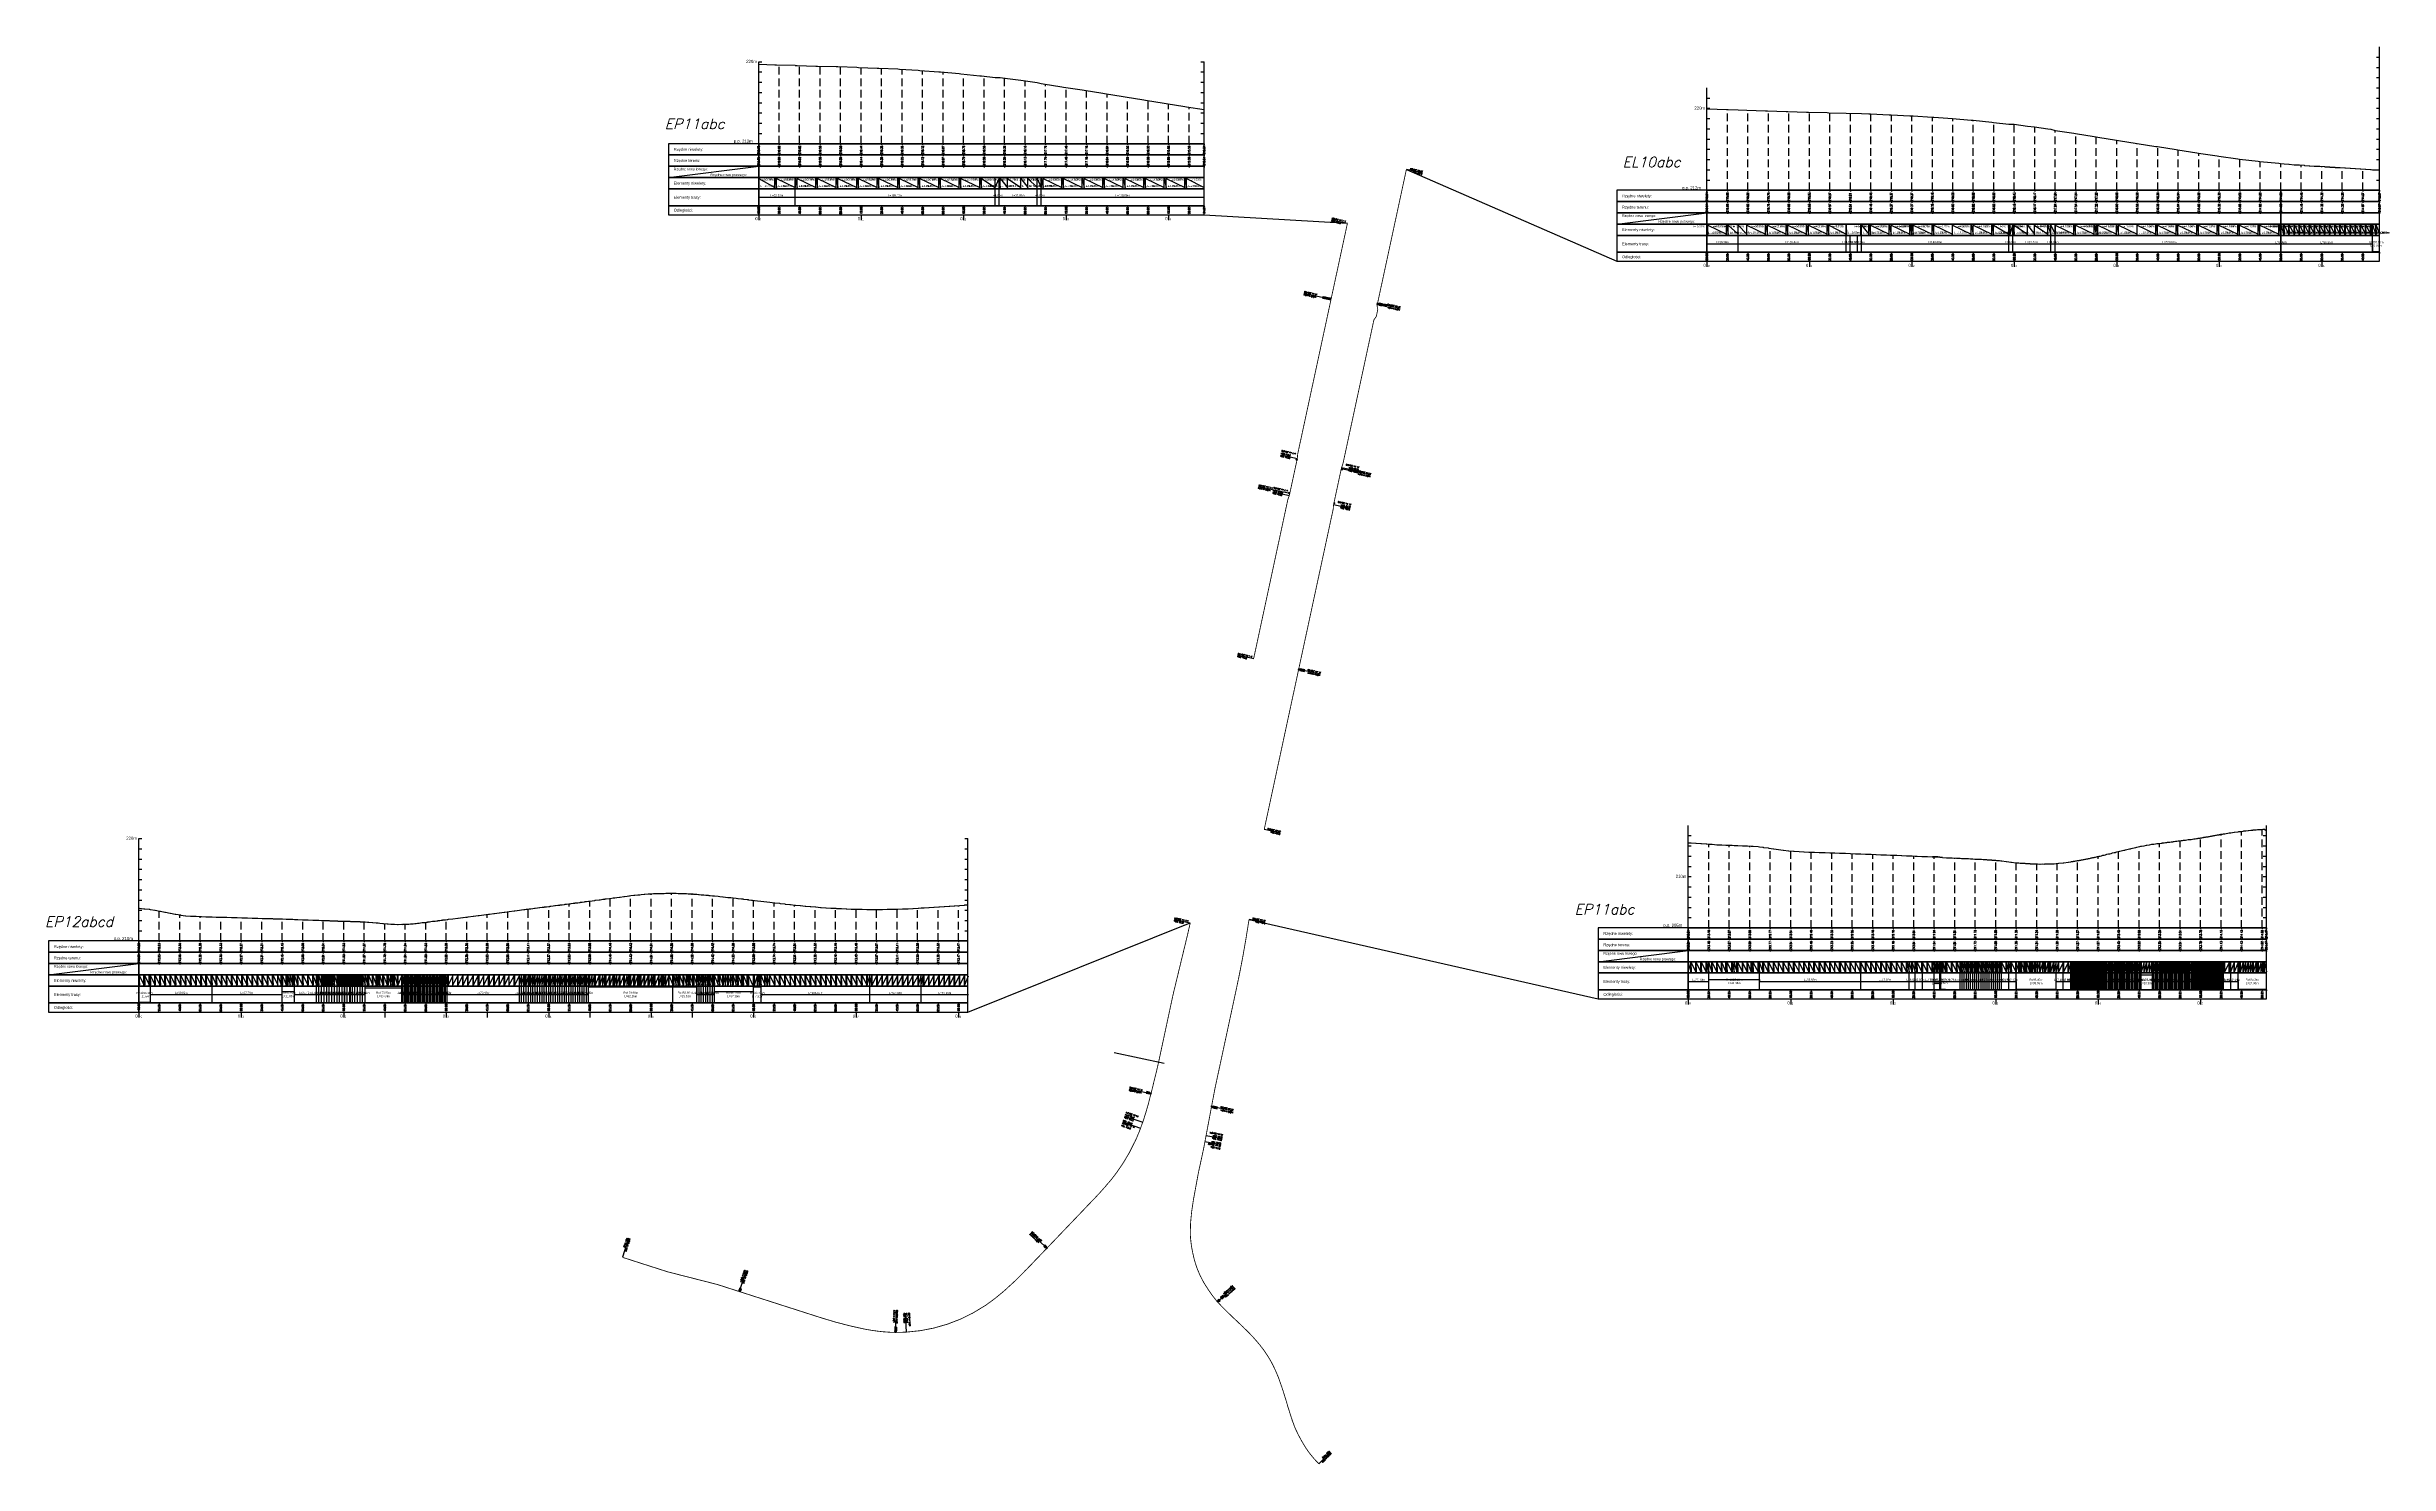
# Model space of a CAD drawing. Header units: metres. Extents: x 7399493 to 7407015, y 5696902 to 5712236.
# Drawn here: x 7403977 to 7406263, y 5698105 to 5699488 of the extents above; entities that cross this region are included whole.
import ezdxf

# ---------------------------------------------------------------- set-up
doc = ezdxf.new("R2010")
doc.units = ezdxf.units.M
doc.linetypes.add('DASHED', pattern=[0.75, 0.5, -0.25])
for name, color, linetype in [('Drzwi ewakuacyjne', 100, 'Continuous'), ('Drzwi ewakuacyjne_opis', 7, 'Continuous'), ('Ekran_akustyczny_4m', 100, 'Continuous'), ('Ekran_akustyczny_4m_opis', 7, 'Continuous'), ('Ekran_akustyczny_7m_opis', 7, 'Continuous'), ('Ekran_akustyczny_8m', 100, 'Continuous'), ('Ekran_akustyczny_8m_opis', 7, 'Continuous'), ('pomoc', 140, 'Continuous'), ('PR_0', 7, 'Continuous'), ('PR_istniejacy_teren', 7, 'Continuous'), ('Schody ewakuacyjne', 100, 'Continuous')]:
    doc.layers.add(name, color=color, linetype=linetype)
doc.styles.add('simplex 0.60', font='simplex.shx', dxfattribs={"width": 0.6})
doc.styles.add('simplex 0.80', font='simplex.shx', dxfattribs={"width": 0.8})
doc.styles.add('Standard poch.', font='simplex.shx', dxfattribs={"oblique": 15})

# ---------------------------------------------------------------- blocks, each defined once
blk = doc.blocks.new('Wyjście awaryjne')
at = {"layer": 'Drzwi ewakuacyjne'}
blk.add_lwpolyline([(0, 0), (-1.4, 0, 0.414214), (0, -1.4)], format="xyb", close=True, dxfattribs=at)
blk = doc.blocks.new('*U15')
at = {"layer": 'Schody ewakuacyjne', "ltscale": 0.8}
blk.add_lwpolyline([(-1, 0), (-1, -4.3), (-0.9, -4.3), (-0.9, 0)], close=True, dxfattribs=at)
at = {"layer": 'Schody ewakuacyjne'}
for points in [[(-0.8, -4.3), (-0.8, 0)], [(-0.8, 0), (0.8, 0)], [(-0.7, 0.3), (0.7, 0.3)], [(-0.7, 0), (-0.7, 0.3), (0.7, 0.3), (0.7, 0)], [(-0.7, -4.3), (-0.7, 0)], [(-0.8, -4.3), (0.8, -4.3)], [(-0.7, -0.3), (0.7, -0.3)], [(-0.7, -0.5), (0.7, -0.5)], [(-0.7, -0.8), (0.7, -0.8)], [(-0.7, -1.1), (0.7, -1.1)], [(-0.7, -1.4), (0.7, -1.4)], [(-0.7, -1.6), (0.7, -1.6)], [(-0.7, -1.9), (0.7, -1.9)], [(-0.7, -2.2), (0.7, -2.2)], [(-0.7, -2.4), (0.7, -2.4)], [(-0.7, -2.7), (0.7, -2.7)], [(-0.7, -3), (0.7, -3)], [(-0.7, -3.2), (0.7, -3.2)], [(-0.7, -3.5), (0.7, -3.5)], [(-0.7, -3.8), (0.7, -3.8)], [(-0.7, -4.1), (0.7, -4.1)], [(-0.7, -4.3), (0.7, -4.3)], [(0.7, -4.3), (0.7, 0)], [(0.8, -4.3), (0.8, 0)]]:
    blk.add_lwpolyline(points, dxfattribs=at)
blk = doc.blocks.new('*U12')
at = {"layer": 'Schody ewakuacyjne', "ltscale": 0.8}
blk.add_lwpolyline([(-1, 0), (-1, -1.1), (-0.9, -1.1), (-0.9, 0)], close=True, dxfattribs=at)
at = {"layer": 'Schody ewakuacyjne'}
for points in [[(-0.8, -1.1), (-0.8, 0)], [(-0.8, 0), (0.8, 0)], [(-0.7, 0.3), (0.7, 0.3)], [(-0.7, 0), (-0.7, 0.3), (0.7, 0.3), (0.7, 0)], [(-0.7, -1.1), (-0.7, 0)], [(-0.8, -1.1), (0.8, -1.1)], [(-0.7, -0.3), (0.7, -0.3)], [(-0.7, -0.5), (0.7, -0.5)], [(-0.7, -0.8), (0.7, -0.8)], [(-0.7, -1.1), (0.7, -1.1)], [(0.7, -1.1), (0.7, 0)], [(0.8, -1.1), (0.8, 0)]]:
    blk.add_lwpolyline(points, dxfattribs=at)
blk = doc.blocks.new('*U14')
at = {"layer": 'Schody ewakuacyjne', "ltscale": 0.8}
blk.add_lwpolyline([(-1, 0), (-1, -1.6), (-0.9, -1.6), (-0.9, 0)], close=True, dxfattribs=at)
at = {"layer": 'Schody ewakuacyjne'}
for points in [[(-0.8, -1.6), (-0.8, 0)], [(-0.8, 0), (0.8, 0)], [(-0.7, 0.3), (0.7, 0.3)], [(-0.7, 0), (-0.7, 0.3), (0.7, 0.3), (0.7, 0)], [(-0.7, -1.6), (-0.7, 0)], [(-0.8, -1.6), (0.8, -1.6)], [(-0.7, -0.3), (0.7, -0.3)], [(-0.7, -0.5), (0.7, -0.5)], [(-0.7, -0.8), (0.7, -0.8)], [(-0.7, -1.1), (0.7, -1.1)], [(-0.7, -1.4), (0.7, -1.4)], [(-0.7, -1.6), (0.7, -1.6)], [(0.7, -1.6), (0.7, 0)], [(0.8, -1.6), (0.8, 0)]]:
    blk.add_lwpolyline(points, dxfattribs=at)
blk = doc.blocks.new('*U10')
at = {"layer": 'Schody ewakuacyjne', "ltscale": 0.8}
blk.add_lwpolyline([(-1, 0), (-1, -3.8), (-0.9, -3.8), (-0.9, 0)], close=True, dxfattribs=at)
at = {"layer": 'Schody ewakuacyjne'}
for points in [[(-0.8, -3.8), (-0.8, 0)], [(-0.8, 0), (0.8, 0)], [(-0.7, 0.3), (0.7, 0.3)], [(-0.7, 0), (-0.7, 0.3), (0.7, 0.3), (0.7, 0)], [(-0.7, -3.8), (-0.7, 0)], [(-0.8, -3.8), (0.8, -3.8)], [(-0.7, -0.3), (0.7, -0.3)], [(-0.7, -0.5), (0.7, -0.5)], [(-0.7, -0.8), (0.7, -0.8)], [(-0.7, -1.1), (0.7, -1.1)], [(-0.7, -1.4), (0.7, -1.4)], [(-0.7, -1.6), (0.7, -1.6)], [(-0.7, -1.9), (0.7, -1.9)], [(-0.7, -2.2), (0.7, -2.2)], [(-0.7, -2.4), (0.7, -2.4)], [(-0.7, -2.7), (0.7, -2.7)], [(-0.7, -3), (0.7, -3)], [(-0.7, -3.2), (0.7, -3.2)], [(-0.7, -3.5), (0.7, -3.5)], [(-0.7, -3.8), (0.7, -3.8)], [(0.7, -3.8), (0.7, 0)], [(0.8, -3.8), (0.8, 0)]]:
    blk.add_lwpolyline(points, dxfattribs=at)
blk = doc.blocks.new('*U18')
at = {"layer": 'Schody ewakuacyjne', "ltscale": 0.8}
blk.add_lwpolyline([(-1, 0), (-1, -3.2), (-0.9, -3.2), (-0.9, 0)], close=True, dxfattribs=at)
at = {"layer": 'Schody ewakuacyjne'}
for points in [[(-0.8, -3.2), (-0.8, 0)], [(-0.8, 0), (0.8, 0)], [(-0.7, 0.3), (0.7, 0.3)], [(-0.7, 0), (-0.7, 0.3), (0.7, 0.3), (0.7, 0)], [(-0.7, -3.2), (-0.7, 0)], [(-0.8, -3.2), (0.8, -3.2)], [(-0.7, -0.3), (0.7, -0.3)], [(-0.7, -0.5), (0.7, -0.5)], [(-0.7, -0.8), (0.7, -0.8)], [(-0.7, -1.1), (0.7, -1.1)], [(-0.7, -1.4), (0.7, -1.4)], [(-0.7, -1.6), (0.7, -1.6)], [(-0.7, -1.9), (0.7, -1.9)], [(-0.7, -2.2), (0.7, -2.2)], [(-0.7, -2.4), (0.7, -2.4)], [(-0.7, -2.7), (0.7, -2.7)], [(-0.7, -3), (0.7, -3)], [(-0.7, -3.2), (0.7, -3.2)], [(0.7, -3.2), (0.7, 0)], [(0.8, -3.2), (0.8, 0)]]:
    blk.add_lwpolyline(points, dxfattribs=at)
blk = doc.blocks.new('*U13')
at = {"layer": 'Schody ewakuacyjne', "ltscale": 0.8}
blk.add_lwpolyline([(-1, 0), (-1, -3), (-0.9, -3), (-0.9, 0)], close=True, dxfattribs=at)
at = {"layer": 'Schody ewakuacyjne'}
for points in [[(-0.8, -3), (-0.8, 0)], [(-0.8, 0), (0.8, 0)], [(-0.7, 0.3), (0.7, 0.3)], [(-0.7, 0), (-0.7, 0.3), (0.7, 0.3), (0.7, 0)], [(-0.7, -3), (-0.7, 0)], [(-0.8, -3), (0.8, -3)], [(-0.7, -0.3), (0.7, -0.3)], [(-0.7, -0.5), (0.7, -0.5)], [(-0.7, -0.8), (0.7, -0.8)], [(-0.7, -1.1), (0.7, -1.1)], [(-0.7, -1.4), (0.7, -1.4)], [(-0.7, -1.6), (0.7, -1.6)], [(-0.7, -1.9), (0.7, -1.9)], [(-0.7, -2.2), (0.7, -2.2)], [(-0.7, -2.4), (0.7, -2.4)], [(-0.7, -2.7), (0.7, -2.7)], [(-0.7, -3), (0.7, -3)], [(0.7, -3), (0.7, 0)], [(0.8, -3), (0.8, 0)]]:
    blk.add_lwpolyline(points, dxfattribs=at)
blk = doc.blocks.new('*U8')
at = {"layer": 'Schody ewakuacyjne', "ltscale": 0.8}
blk.add_lwpolyline([(-1, 0), (-1, -1.9), (-0.9, -1.9), (-0.9, 0)], close=True, dxfattribs=at)
at = {"layer": 'Schody ewakuacyjne'}
for points in [[(-0.8, -1.9), (-0.8, 0)], [(-0.8, 0), (0.8, 0)], [(-0.7, 0.3), (0.7, 0.3)], [(-0.7, 0), (-0.7, 0.3), (0.7, 0.3), (0.7, 0)], [(-0.7, -1.9), (-0.7, 0)], [(-0.8, -1.9), (0.8, -1.9)], [(-0.7, -0.3), (0.7, -0.3)], [(-0.7, -0.5), (0.7, -0.5)], [(-0.7, -0.8), (0.7, -0.8)], [(-0.7, -1.1), (0.7, -1.1)], [(-0.7, -1.4), (0.7, -1.4)], [(-0.7, -1.6), (0.7, -1.6)], [(-0.7, -1.9), (0.7, -1.9)], [(0.7, -1.9), (0.7, 0)], [(0.8, -1.9), (0.8, 0)]]:
    blk.add_lwpolyline(points, dxfattribs=at)
blk = doc.blocks.new('*U9')
at = {"layer": 'Schody ewakuacyjne', "ltscale": 0.8}
blk.add_lwpolyline([(-1, 0), (-1, -2.2), (-0.9, -2.2), (-0.9, 0)], close=True, dxfattribs=at)
at = {"layer": 'Schody ewakuacyjne'}
for points in [[(-0.8, -2.2), (-0.8, 0)], [(-0.8, 0), (0.8, 0)], [(-0.7, 0.3), (0.7, 0.3)], [(-0.7, 0), (-0.7, 0.3), (0.7, 0.3), (0.7, 0)], [(-0.7, -2.2), (-0.7, 0)], [(-0.8, -2.2), (0.8, -2.2)], [(-0.7, -0.3), (0.7, -0.3)], [(-0.7, -0.5), (0.7, -0.5)], [(-0.7, -0.8), (0.7, -0.8)], [(-0.7, -1.1), (0.7, -1.1)], [(-0.7, -1.4), (0.7, -1.4)], [(-0.7, -1.6), (0.7, -1.6)], [(-0.7, -1.9), (0.7, -1.9)], [(-0.7, -2.2), (0.7, -2.2)], [(0.7, -2.2), (0.7, 0)], [(0.8, -2.2), (0.8, 0)]]:
    blk.add_lwpolyline(points, dxfattribs=at)
blk = doc.blocks.new('*U233')
at = {"layer": 'pomoc', "color": 7, "linetype": 'Continuous', "lineweight": -3}
for p, q in [((0, 80), (3, 80)), ((0, 0), (0, 80)), ((0, 70), (3, 70)), ((431.6, 80), (434.6, 80)), ((431.6, 70), (434.6, 70)), ((434.6, 0), (434.6, 80)), ((0, 60), (3, 60)), ((0, 50), (3, 50)), ((431.6, 60), (434.6, 60)), ((431.6, 50), (434.6, 50)), ((0, 40), (3, 40)), ((0, 30), (3, 30)), ((431.6, 40), (434.6, 40)), ((431.6, 30), (434.6, 30)), ((0, 20), (3, 20)), ((0, 10), (3, 10)), ((0, 0), (434.6, 0)), ((431.6, 20), (434.6, 20)), ((431.6, 10), (434.6, 10)), ((431.6, 0), (434.6, 0)), ((-88, -33), (0, -22)), ((0, -11), (0, -12.1)), ((0, -22), (0, -23.1)), ((20, -11), (20, -12.1)), ((20, -22), (20, -23.1)), ((40, -11), (40, -12.1)), ((40, -22), (40, -23.1)), ((60, -11), (60, -12.1)), ((60, -22), (60, -23.1)), ((80, -11), (80, -12.1)), ((80, -22), (80, -23.1)), ((100, -11), (100, -12.1)), ((100, -22), (100, -23.1)), ((120, -11), (120, -12.1)), ((120, -22), (120, -23.1)), ((140, -11), (140, -12.1)), ((140, -22), (140, -23.1)), ((160, -11), (160, -12.1)), ((160, -22), (160, -23.1)), ((180, -11), (180, -12.1)), ((180, -22), (180, -23.1)), ((200, -11), (200, -12.1)), ((200, -22), (200, -23.1)), ((220, -11), (220, -12.1)), ((220, -22), (220, -23.1)), ((240, -11), (240, -12.1)), ((240, -22), (240, -23.1)), ((260, -11), (260, -12.1)), ((260, -22), (260, -23.1)), ((280, -11), (280, -12.1)), ((280, -22), (280, -23.1)), ((300, -11), (300, -12.1)), ((300, -22), (300, -23.1)), ((320, -11), (320, -12.1)), ((320, -22), (320, -23.1)), ((340, -11), (340, -12.1)), ((340, -22), (340, -23.1)), ((360, -11), (360, -12.1)), ((360, -22), (360, -23.1)), ((380, -11), (380, -12.1)), ((380, -22), (380, -23.1)), ((400, -11), (400, -12.1)), ((400, -22), (400, -23.1)), ((420, -11), (420, -12.1)), ((420, -22), (420, -23.1)), ((434.6, -11), (434.6, -12.1)), ((434.6, -22), (434.6, -23.1)), ((0, -60.5), (0, -61.6)), ((20, -60.5), (20, -61.6)), ((40, -60.5), (40, -61.6)), ((60, -60.5), (60, -61.6)), ((80, -60.5), (80, -61.6)), ((100, -60.5), (100, -61.6)), ((120, -60.5), (120, -61.6)), ((140, -60.5), (140, -61.6)), ((160, -60.5), (160, -61.6)), ((180, -60.5), (180, -61.6)), ((200, -60.5), (200, -61.6)), ((220, -60.5), (220, -61.6)), ((240, -60.5), (240, -61.6)), ((260, -60.5), (260, -61.6)), ((280, -60.5), (280, -61.6)), ((300, -60.5), (300, -61.6)), ((320, -60.5), (320, -61.6)), ((340, -60.5), (340, -61.6)), ((360, -60.5), (360, -61.6)), ((380, -60.5), (380, -61.6)), ((400, -60.5), (400, -61.6)), ((420, -60.5), (420, -61.6)), ((434.6, -60.5), (434.6, -61.6)), ((0, -69.3), (0, -74.8)), ((100, -69.3), (100, -74.8)), ((200, -69.3), (200, -74.8)), ((300, -69.3), (300, -74.8)), ((400, -69.3), (400, -74.8))]:
    blk.add_line(p, q, dxfattribs=at)
at = {"layer": 'pomoc', "color": 7, "linetype": 'DASHED', "lineweight": -3, "ltscale": 15}
for p, q in [((0, 0), (0, 77.5)), ((20, 0), (20, 76.9)), ((40, 0), (40, 76.2)), ((60, 0), (60, 75.6)), ((80, 0), (80, 75)), ((100, 0), (100, 74.4)), ((120, 0), (120, 73.6)), ((140, 0), (140, 72.5)), ((160, 0), (160, 71.2)), ((180, 0), (180, 69.7)), ((200, 0), (200, 67.9)), ((220, 0), (220, 65.8)), ((240, 0), (240, 63.9)), ((260, 0), (260, 61.3)), ((280, 0), (280, 57.9)), ((300, 0), (300, 54.8)), ((320, 0), (320, 51.6)), ((340, 0), (340, 48.4)), ((360, 0), (360, 45.2)), ((380, 0), (380, 42)), ((400, 0), (400, 38.8)), ((420, 0), (420, 35.6)), ((434.6, 0), (434.6, 33.4))]:
    blk.add_line(p, q, dxfattribs=at)
at = {"layer": 'pomoc', "color": 1, "linetype": 'Continuous', "lineweight": -3}
for p, q in [((0, 0), (0, -1.1)), ((20, 0), (20, -1.1)), ((40, 0), (40, -1.1)), ((60, 0), (60, -1.1)), ((80, 0), (80, -1.1)), ((100, 0), (100, -1.1)), ((120, 0), (120, -1.1)), ((140, 0), (140, -1.1)), ((160, 0), (160, -1.1)), ((180, 0), (180, -1.1)), ((200, 0), (200, -1.1)), ((220, 0), (220, -1.1)), ((240, 0), (240, -1.1)), ((260, 0), (260, -1.1)), ((280, 0), (280, -1.1)), ((300, 0), (300, -1.1)), ((320, 0), (320, -1.1)), ((340, 0), (340, -1.1)), ((360, 0), (360, -1.1)), ((380, 0), (380, -1.1)), ((400, 0), (400, -1.1)), ((420, 0), (420, -1.1)), ((434.6, 0), (434.6, -1.1)), ((0, -22), (0, -23.1)), ((20, -22), (20, -23.1)), ((40, -22), (40, -23.1)), ((60, -22), (60, -23.1)), ((80, -22), (80, -23.1)), ((100, -22), (100, -23.1)), ((120, -22), (120, -23.1)), ((140, -22), (140, -23.1)), ((160, -22), (160, -23.1)), ((180, -22), (180, -23.1)), ((200, -22), (200, -23.1)), ((220, -22), (220, -23.1)), ((240, -22), (240, -23.1)), ((260, -22), (260, -23.1)), ((280, -22), (280, -23.1)), ((300, -22), (300, -23.1)), ((320, -22), (320, -23.1)), ((340, -22), (340, -23.1)), ((360, -22), (360, -23.1)), ((380, -22), (380, -23.1)), ((400, -22), (400, -23.1)), ((420, -22), (420, -23.1)), ((434.6, -22), (434.6, -23.1)), ((0, -44), (0, -33)), ((0, -34.1), (15.7, -42.9)), ((0, -60.5), (0, -44)), ((15.7, -44), (15.7, -33)), ((15.7, -34.1), (17.4, -42.9)), ((17.4, -44), (17.4, -33)), ((17.4, -34.1), (35.6, -42.9)), ((35.6, -44), (35.6, -33)), ((35.6, -34.1), (35.7, -42.9)), ((35.6, -60.5), (35.6, -44)), ((35.7, -44), (35.7, -33)), ((35.7, -34.1), (37.4, -42.9)), ((37.4, -44), (37.4, -33)), ((37.4, -34.1), (55.7, -42.9)), ((55.7, -44), (55.7, -33)), ((55.7, -34.1), (57.4, -42.9)), ((57.4, -44), (57.4, -33)), ((57.4, -34.1), (75.7, -42.9)), ((75.7, -44), (75.7, -33)), ((75.7, -34.1), (77.4, -42.9)), ((77.4, -44), (77.4, -33)), ((77.4, -34.1), (95.7, -42.9)), ((95.7, -44), (95.7, -33)), ((95.7, -34.1), (97.4, -42.9)), ((97.4, -44), (97.4, -33)), ((97.4, -34.1), (115.7, -42.9)), ((115.7, -44), (115.7, -33)), ((115.7, -34.1), (117.4, -42.9)), ((117.4, -44), (117.4, -33)), ((117.4, -34.1), (135.7, -42.9)), ((135.7, -44), (135.7, -33)), ((135.7, -34.1), (137.4, -42.9)), ((137.4, -44), (137.4, -33)), ((137.4, -34.1), (155.7, -42.9)), ((155.7, -44), (155.7, -33)), ((155.7, -34.1), (157.4, -42.9)), ((157.4, -44), (157.4, -33)), ((157.4, -34.1), (175.7, -42.9)), ((175.7, -44), (175.7, -33)), ((175.7, -34.1), (177.4, -42.9)), ((177.4, -44), (177.4, -33)), ((177.4, -34.1), (195.7, -42.9)), ((195.7, -44), (195.7, -33)), ((195.7, -34.1), (197.4, -42.9)), ((197.4, -44), (197.4, -33)), ((197.4, -34.1), (215.7, -42.9)), ((215.7, -44), (215.7, -33)), ((215.7, -34.1), (217.4, -42.9)), ((217.4, -44), (217.4, -33)), ((217.4, -34.1), (230.7, -42.9)), ((230.7, -44), (230.7, -33)), ((230.7, -42.9), (234.7, -34.1)), ((230.7, -60.5), (230.7, -44)), ((234.7, -44), (234.7, -33)), ((234.7, -34.1), (235.7, -42.9)), ((234.7, -60.5), (234.7, -44)), ((235.7, -44), (235.7, -33)), ((235.7, -34.1), (242.7, -42.9)), ((242.7, -44), (242.7, -33)), ((242.7, -34.1), (255.7, -42.9)), ((255.7, -44), (255.7, -33)), ((255.7, -34.1), (262.7, -42.9)), ((262.7, -44), (262.7, -33)), ((262.7, -34.1), (271.7, -42.9)), ((271.7, -44), (271.7, -33)), ((271.7, -34.1), (275.7, -42.9)), ((271.7, -60.5), (271.7, -44)), ((275.7, -44), (275.7, -33)), ((275.7, -34.1), (275.8, -42.9)), ((275.7, -60.5), (275.7, -44)), ((275.8, -44), (275.8, -33)), ((275.8, -34.1), (277.5, -42.9)), ((277.5, -44), (277.5, -33)), ((277.5, -34.1), (295.8, -42.9)), ((295.8, -44), (295.8, -33)), ((295.8, -34.1), (297.5, -42.9)), ((297.5, -44), (297.5, -33)), ((297.5, -34.1), (315.8, -42.9)), ((315.8, -44), (315.8, -33)), ((315.8, -34.1), (317.5, -42.9)), ((317.5, -44), (317.5, -33)), ((317.5, -34.1), (335.8, -42.9)), ((335.8, -44), (335.8, -33)), ((335.8, -34.1), (337.5, -42.9)), ((337.5, -44), (337.5, -33)), ((337.5, -34.1), (355.8, -42.9)), ((355.8, -44), (355.8, -33)), ((355.8, -34.1), (357.5, -42.9)), ((357.5, -44), (357.5, -33)), ((357.5, -34.1), (375.8, -42.9)), ((375.8, -44), (375.8, -33)), ((375.8, -34.1), (377.5, -42.9)), ((377.5, -44), (377.5, -33)), ((377.5, -34.1), (395.8, -42.9)), ((395.8, -44), (395.8, -33)), ((395.8, -34.1), (397.5, -42.9)), ((397.5, -44), (397.5, -33)), ((397.5, -34.1), (415.8, -42.9)), ((415.8, -44), (415.8, -33)), ((415.8, -34.1), (417.5, -42.9)), ((417.5, -44), (417.5, -33)), ((417.5, -34.1), (434.6, -42.9)), ((0, -52.2), (35.6, -52.2)), ((35.6, -52.2), (230.7, -52.2)), ((230.7, -52.2), (234.7, -52.2)), ((234.7, -52.2), (271.7, -52.2)), ((271.7, -52.2), (275.7, -52.2)), ((275.7, -52.2), (434.6, -52.2))]:
    blk.add_line(p, q, dxfattribs=at)
at = {"layer": 'pomoc', "color": 7, "linetype": 'Continuous', "lineweight": -3}
for points in [[(0, -11), (0, 0), (-88, 0), (-88, -11)], [(0, -11), (434.6, -11), (434.6, 0), (0, 0)], [(0, -22), (0, -11), (-88, -11), (-88, -22)], [(0, -33), (0, -22), (-88, -22), (-88, -33)], [(0, -33), (0, -22), (-88, -22), (-88, -33)], [(0, -22), (434.6, -22), (434.6, -11), (0, -11)], [(0, -33), (434.6, -33), (434.6, -22), (0, -22)], [(0, -33), (434.6, -33), (434.6, -22), (0, -22)], [(0, -44), (0, -33), (-88, -33), (-88, -44)], [(0, -60.5), (0, -44), (-88, -44), (-88, -60.5)], [(0, -44), (434.6, -44), (434.6, -33), (0, -33)], [(0, -60.5), (434.6, -60.5), (434.6, -44), (0, -44)], [(0, -69.3), (0, -60.5), (-88, -60.5), (-88, -69.3)], [(0, -69.3), (434.6, -69.3), (434.6, -60.5), (0, -60.5)]]:
    blk.add_3dface(points, dxfattribs=at)
at = {"layer": 'pomoc', "color": 2, "linetype": 'Continuous', "lineweight": -3, "char_height": 3}
for s, insert, attachment_point in [('220m', (-1.8, 80.3), 6), ('p.p. 212m', (-15, 4), 2)]:
    blk.add_mtext(s, dxfattribs=dict(at, insert=insert, attachment_point=attachment_point))
at = {"layer": 'pomoc', "color": 7, "linetype": 'Continuous', "lineweight": -3, "attachment_point": 4}
for s, insert, char_height in [('Rzędne niwelety:', (-82.8, -5.9), 2.75), ('Rzędne terenu:', (-82.8, -16.9), 2.75), ('Rzędne rowu lewego:', (-82.8, -25.2), 2.5), ('Elementy niwelety:', (-82.8, -38.9), 2.75), ('Odległości:', (-82.8, -65.3), 2.75), ('Elementy trasy:', (-82.8, -52.7), 2.75)]:
    blk.add_mtext(s, dxfattribs=dict(at, insert=insert, char_height=char_height))
at = {"layer": 'pomoc', "color": 1, "linetype": 'Continuous', "lineweight": -3, "insert": (-47.2, -30.8), "char_height": 2.5, "attachment_point": 4}
blk.add_mtext('Rzędne rowu prawego:', dxfattribs=at)
blk = doc.blocks.new('*U232')
at = {"layer": 'PR_istniejacy_teren', "color": 7, "linetype": 'Continuous', "lineweight": -3, "ltscale": 4}
for p, q in [((7403713.6, 5700143.5), (7403729.3, 5700143)), ((7403729.3, 5700143), (7403731, 5700142.9)), ((7403731, 5700142.9), (7403749.2, 5700142.4)), ((7403749.2, 5700142.4), (7403749.3, 5700142.3)), ((7403749.3, 5700142.3), (7403751, 5700142.3)), ((7403751, 5700142.3), (7403769.3, 5700141.7)), ((7403769.3, 5700141.7), (7403771, 5700141.7)), ((7403771, 5700141.7), (7403789.3, 5700141.1)), ((7403789.3, 5700141.1), (7403791, 5700141.1)), ((7403791, 5700141.1), (7403809.3, 5700140.5)), ((7403809.3, 5700140.5), (7403811, 5700140.4)), ((7403811, 5700140.4), (7403829.3, 5700139.7)), ((7403829.3, 5700139.7), (7403831, 5700139.7)), ((7403831, 5700139.7), (7403849.3, 5700138.8)), ((7403849.3, 5700138.8), (7403851, 5700138.7)), ((7403851, 5700138.7), (7403869.3, 5700137.5)), ((7403869.3, 5700137.5), (7403871, 5700137.4)), ((7403871, 5700137.4), (7403889.3, 5700136.1)), ((7403889.3, 5700136.1), (7403891, 5700135.9)), ((7403891, 5700135.9), (7403909.3, 5700134.3)), ((7403909.3, 5700134.3), (7403911, 5700134.1)), ((7403911, 5700134.1), (7403929.3, 5700132.2)), ((7403929.3, 5700132.2), (7403931, 5700132)), ((7403931, 5700132), (7403944.3, 5700130.5)), ((7403944.3, 5700130.5), (7403948.3, 5700130.5)), ((7403948.3, 5700130.5), (7403949.3, 5700130.4)), ((7403949.3, 5700130.4), (7403956.3, 5700129.5)), ((7403956.3, 5700129.5), (7403969.3, 5700127.8)), ((7403969.3, 5700127.8), (7403976.3, 5700126.9)), ((7403976.3, 5700126.9), (7403985.3, 5700125.6)), ((7403985.3, 5700125.6), (7403989.3, 5700124.5)), ((7403989.3, 5700124.5), (7403989.4, 5700124.5)), ((7403989.4, 5700124.5), (7403991.1, 5700124.3)), ((7403991.1, 5700124.3), (7404009.4, 5700121.5)), ((7404009.4, 5700121.5), (7404011.1, 5700121.2)), ((7404011.1, 5700121.2), (7404029.4, 5700118.3)), ((7404029.4, 5700118.3), (7404031.1, 5700118)), ((7404031.1, 5700118), (7404049.4, 5700115.1)), ((7404049.4, 5700115.1), (7404051.1, 5700114.8)), ((7404051.1, 5700114.8), (7404069.4, 5700111.8)), ((7404069.4, 5700111.8), (7404071.1, 5700111.6)), ((7404071.1, 5700111.6), (7404089.4, 5700108.6)), ((7404089.4, 5700108.6), (7404091.1, 5700108.4)), ((7404091.1, 5700108.4), (7404109.4, 5700105.4)), ((7404109.4, 5700105.4), (7404111.1, 5700105.2)), ((7404111.1, 5700105.2), (7404129.4, 5700102.2)), ((7404129.4, 5700102.2), (7404131.1, 5700102)), ((7404131.1, 5700102), (7404148.2, 5700099.3))]:
    blk.add_line(p, q, dxfattribs=at)
blk = doc.blocks.new('*U231')
at = {"layer": 'pomoc', "color": 1, "linetype": 'Continuous', "lineweight": -3, "char_height": 2, "attachment_point": 6, "rotation": 90, "style": 'simplex 0.80'}
for s, insert in [('219.75', (7403713.6, 5700063.9)), ('219.69', (7403733.6, 5700063.9)), ('219.62', (7403753.6, 5700063.9)), ('219.56', (7403773.6, 5700063.9)), ('219.50', (7403793.6, 5700063.9)), ('219.44', (7403813.6, 5700063.9)), ('219.36', (7403833.6, 5700063.9)), ('219.25', (7403853.6, 5700063.9)), ('219.12', (7403873.6, 5700063.9)), ('218.97', (7403893.6, 5700063.9)), ('218.79', (7403913.6, 5700063.9)), ('218.58', (7403933.6, 5700063.9)), ('218.39', (7403953.6, 5700063.9)), ('218.13', (7403973.6, 5700063.9)), ('217.79', (7403993.6, 5700063.9)), ('217.48', (7404013.6, 5700063.9)), ('217.16', (7404033.6, 5700063.9)), ('216.84', (7404053.6, 5700063.9)), ('216.52', (7404073.6, 5700063.9)), ('216.20', (7404093.6, 5700063.9)), ('215.88', (7404113.6, 5700063.9)), ('215.56', (7404133.6, 5700063.9)), ('215.34', (7404148.2, 5700063.9))]:
    blk.add_mtext(s, dxfattribs=dict(at, insert=insert))
blk = doc.blocks.new('*U230')
at = {"layer": 'pomoc', "color": 1, "linetype": 'Continuous', "lineweight": -3, "char_height": 2, "attachment_point": 6, "rotation": 90, "style": 'simplex 0.80'}
for s, insert in [('219.75', (7403713.6, 5700052.9)), ('219.69', (7403733.6, 5700052.9)), ('219.62', (7403753.6, 5700052.9)), ('219.56', (7403773.6, 5700052.9)), ('219.50', (7403793.6, 5700052.9)), ('219.44', (7403813.6, 5700052.9)), ('219.36', (7403833.6, 5700052.9)), ('219.25', (7403853.6, 5700052.9)), ('219.12', (7403873.6, 5700052.9)), ('218.97', (7403893.6, 5700052.9)), ('218.79', (7403913.6, 5700052.9)), ('218.58', (7403933.6, 5700052.9)), ('218.39', (7403953.6, 5700052.9)), ('218.13', (7403973.6, 5700052.9)), ('217.79', (7403993.6, 5700052.9)), ('217.48', (7404013.6, 5700052.9)), ('217.16', (7404033.6, 5700052.9)), ('216.84', (7404053.6, 5700052.9)), ('216.52', (7404073.6, 5700052.9)), ('216.20', (7404093.6, 5700052.9)), ('215.88', (7404113.6, 5700052.9)), ('215.56', (7404133.6, 5700052.9)), ('215.34', (7404148.2, 5700052.9))]:
    blk.add_mtext(s, dxfattribs=dict(at, insert=insert))
blk = doc.blocks.new('*U229')
at = {"layer": 'PR_0', "color": 1, "linetype": 'Continuous', "lineweight": -3, "char_height": 2}
for s, insert, attachment_point in [('i=-0.31%', (7403726.5, 5700029.7), 9), ('i=-0.31%', (7403728.3, 5700029.7), 9), ('i=-0.31%', (7403746.4, 5700029.7), 9), ('i=-0.31%', (7403746.5, 5700029.7), 9), ('i=-0.31%', (7403748.3, 5700029.7), 9), ('i=-0.31%', (7403766.5, 5700029.7), 9), ('i=-0.31%', (7403768.3, 5700029.7), 9), ('i=-0.31%', (7403786.5, 5700029.7), 9), ('i=-0.31%', (7403788.3, 5700029.7), 9), ('i=-0.31%', (7403806.5, 5700029.7), 9), ('i=-0.38%', (7403808.3, 5700029.7), 9), ('i=-0.38%', (7403826.5, 5700029.7), 9), ('i=-0.49%', (7403828.3, 5700029.7), 9), ('i=-0.49%', (7403846.5, 5700029.7), 9), ('i=-0.61%', (7403848.3, 5700029.7), 9), ('i=-0.61%', (7403866.5, 5700029.7), 9), ('i=-0.74%', (7403868.3, 5700029.7), 9), ('i=-0.74%', (7403886.5, 5700029.7), 9), ('i=-0.88%', (7403888.3, 5700029.7), 9), ('i=-0.88%', (7403906.5, 5700029.7), 9), ('i=-1.03%', (7403908.3, 5700029.7), 9), ('i=-1.03%', (7403926.5, 5700029.7), 9), ('i=-1.16%', (7403928.3, 5700029.7), 9), ('i=-1.16%', (7403941.6, 5700029.7), 9), ('i=-1.16%', (7403946.6, 5700029.7), 9), ('i=-1.29%', (7403953.5, 5700029.7), 9), ('i=0.05%', (7403947.1, 5700029.7), 7), ('i=-1.29%', (7403966.6, 5700029.7), 9), ('i=-1.41%', (7403973.5, 5700029.7), 9), ('i=-1.41%', (7403982.6, 5700029.7), 9), ('i=-2.60%', (7403986.6, 5700029.7), 9), ('i=-1.41%', (7403986.6, 5700029.7), 9), ('i=-1.53%', (7403988.4, 5700029.7), 9), ('i=-1.53%', (7404006.6, 5700029.7), 9), ('i=-1.60%', (7404008.4, 5700029.7), 9), ('i=-1.60%', (7404026.6, 5700029.7), 9), ('i=-1.60%', (7404028.4, 5700029.7), 9), ('i=-1.60%', (7404046.6, 5700029.7), 9), ('i=-1.60%', (7404048.4, 5700029.7), 9), ('i=-1.60%', (7404066.6, 5700029.7), 9), ('i=-1.60%', (7404068.4, 5700029.7), 9), ('i=-1.60%', (7404086.6, 5700029.7), 9), ('i=-1.60%', (7404088.4, 5700029.7), 9), ('i=-1.60%', (7404106.6, 5700029.7), 9), ('i=-1.60%', (7404108.4, 5700029.7), 9), ('i=-1.60%', (7404126.6, 5700029.7), 9), ('i=-1.53%', (7404128.4, 5700029.7), 9), ('i=-1.53%', (7404145.5, 5700029.7), 9), ('L =15.67m', (7403715.3, 5700023.6), 7), ('L =1.74m', (7403730.9, 5700023.6), 7), ('L =18.15m', (7403732.7, 5700023.6), 7), ('L =0.11m', (7403750.8, 5700023.6), 7), ('L =1.74m', (7403750.9, 5700023.6), 7), ('L =18.26m', (7403752.7, 5700023.6), 7), ('L =1.74m', (7403770.9, 5700023.6), 7), ('L =18.26m', (7403772.7, 5700023.6), 7), ('L =1.74m', (7403790.9, 5700023.6), 7), ('L =18.26m', (7403792.7, 5700023.6), 7), ('L =1.74m', (7403810.9, 5700023.6), 7), ('L =18.26m', (7403812.7, 5700023.6), 7), ('L =1.74m', (7403830.9, 5700023.6), 7), ('L =18.26m', (7403832.7, 5700023.6), 7), ('L =1.74m', (7403850.9, 5700023.6), 7), ('L =18.26m', (7403852.7, 5700023.6), 7), ('L =1.74m', (7403870.9, 5700023.6), 7), ('L =18.26m', (7403872.7, 5700023.6), 7), ('L =1.74m', (7403890.9, 5700023.6), 7), ('L =18.26m', (7403892.7, 5700023.6), 7), ('L =1.74m', (7403910.9, 5700023.6), 7), ('L =18.26m', (7403912.7, 5700023.6), 7), ('L =1.74m', (7403930.9, 5700023.6), 7), ('L =13.31m', (7403932.7, 5700023.6), 7), ('L =4.00m', (7403946.7, 5700023.6), 9), ('L =1.00m', (7403950, 5700023.6), 7), ('L =6.96m', (7403951, 5700023.6), 7), ('L =13.04m', (7403957.9, 5700023.6), 7), ('L =6.96m', (7403971, 5700023.6), 7), ('L =9.04m', (7403977.9, 5700023.6), 7), ('L =4.00m', (7403987, 5700023.6), 7), ('L =0.05m', (7403991, 5700023.6), 7), ('L =1.74m', (7403991, 5700023.6), 7), ('L =18.26m', (7403992.7, 5700023.6), 7), ('L =1.74m', (7404011, 5700023.6), 7), ('L =18.26m', (7404012.7, 5700023.6), 7), ('L =1.74m', (7404031, 5700023.6), 7), ('L =18.26m', (7404032.7, 5700023.6), 7), ('L =1.74m', (7404051, 5700023.6), 7), ('L =18.26m', (7404052.7, 5700023.6), 7), ('L =1.74m', (7404071, 5700023.6), 7), ('L =18.26m', (7404072.7, 5700023.6), 7), ('L =1.74m', (7404091, 5700023.6), 7), ('L =18.26m', (7404092.7, 5700023.6), 7), ('L =1.74m', (7404111, 5700023.6), 7), ('L =18.26m', (7404112.7, 5700023.6), 7), ('L =1.74m', (7404131, 5700023.6), 7), ('L =17.11m', (7404132.7, 5700023.6), 7)]:
    blk.add_mtext(s, dxfattribs=dict(at, insert=insert, attachment_point=attachment_point))
blk = doc.blocks.new('*U228')
at = {"layer": 'pomoc', "color": 1, "linetype": 'Continuous', "lineweight": -3, "char_height": 2, "attachment_point": 8}
for s, insert in [('L=35.55m', (7403731.4, 5700014.4)), ('L=195.16m', (7403846.8, 5700014.4)), ('L=4.00m', (7403946.3, 5700014.4)), ('L=37.00m', (7403966.8, 5700014.4)), ('L=4.00m', (7403987.3, 5700014.4)), ('L=158.89m', (7404068.8, 5700014.4))]:
    blk.add_mtext(s, dxfattribs=dict(at, insert=insert))
blk = doc.blocks.new('*U227')
at = {"layer": 'pomoc', "color": 1, "linetype": 'Continuous', "lineweight": -3, "char_height": 2, "attachment_point": 5, "rotation": 90, "style": 'simplex 0.80'}
for s, insert in [('00.00', (7403713.6, 5700001.1)), ('20.00', (7403733.6, 5700000.6)), ('40.00', (7403753.6, 5700000.6)), ('60.00', (7403773.6, 5700000.6)), ('80.00', (7403793.6, 5700000.6)), ('00.00', (7403813.6, 5700001.1)), ('20.00', (7403833.6, 5700000.6)), ('40.00', (7403853.6, 5700000.6)), ('60.00', (7403873.6, 5700000.6)), ('80.00', (7403893.6, 5700000.6)), ('00.00', (7403913.6, 5700001.1)), ('20.00', (7403933.6, 5700000.6)), ('40.00', (7403953.6, 5700000.6)), ('60.00', (7403973.6, 5700000.6)), ('80.00', (7403993.6, 5700000.6)), ('00.00', (7404013.6, 5700001.1)), ('20.00', (7404033.6, 5700000.6)), ('40.00', (7404053.6, 5700000.6)), ('60.00', (7404073.6, 5700000.6)), ('80.00', (7404093.6, 5700000.6)), ('00.00', (7404113.6, 5700001.1)), ('20.00', (7404133.6, 5700000.6)), ('34.61', (7404148.2, 5700001.1))]:
    blk.add_mtext(s, dxfattribs=dict(at, insert=insert))
blk = doc.blocks.new('*U226')
at = {"layer": 'pomoc', "color": 1, "linetype": 'Continuous', "lineweight": -3}
for s, insert, char_height, attachment_point in [('0', (7403712.6, 5699991.2), 3, 9), ('0', (7403714.6, 5699991.2), 2, 7), ('0', (7403812.6, 5699991.2), 3, 9), ('1', (7403814.6, 5699991.2), 2, 7), ('0', (7403912.6, 5699991.2), 3, 9), ('2', (7403914.6, 5699991.2), 2, 7), ('0', (7404012.6, 5699991.2), 3, 9), ('3', (7404014.6, 5699991.2), 2, 7), ('0', (7404112.6, 5699991.2), 3, 9), ('4', (7404114.6, 5699991.2), 2, 7)]:
    blk.add_mtext(s, dxfattribs=dict(at, insert=insert, char_height=char_height, attachment_point=attachment_point))
blk = doc.blocks.new('*U237')
at = {"layer": 'PR_0', "color": 1, "linetype": 'Continuous', "lineweight": -3, "char_height": 2}
for s, insert, attachment_point in [('i=-0.31%', (7403729.1, 5699639.2), 9), ('i=-0.31%', (7403747.4, 5699639.2), 9), ('i=-0.31%', (7403749.1, 5699639.2), 9), ('i=-0.31%', (7403758.7, 5699639.2), 9), ('i=-0.31%', (7403767.4, 5699639.2), 9), ('i=-0.31%', (7403785.7, 5699639.2), 9), ('i=-0.31%', (7403787.4, 5699639.2), 9), ('i=-0.31%', (7403805.7, 5699639.2), 9), ('i=-0.31%', (7403807.4, 5699639.2), 9), ('i=-0.31%', (7403825.7, 5699639.2), 9), ('i=-0.31%', (7403827.4, 5699639.2), 9), ('i=-0.31%', (7403845.7, 5699639.2), 9), ('i=-0.31%', (7403847.4, 5699639.2), 9), ('i=-0.31%', (7403864.2, 5699639.2), 9), ('i=-3.29%', (7403864.7, 5699639.2), 9), ('i=-0.31%', (7403886.2, 5699639.2), 9), ('i=-0.31%', (7403888, 5699639.2), 9), ('i=2.71%', (7403884.2, 5699639.2), 7), ('i=-0.38%', (7403906.2, 5699639.2), 9), ('i=-0.38%', (7403908, 5699639.2), 9), ('i=-0.49%', (7403926.2, 5699639.2), 9), ('i=-0.49%', (7403928, 5699639.2), 9), ('i=-0.62%', (7403929.7, 5699639.2), 9), ('i=-0.62%', (7403948, 5699639.2), 9), ('i=-0.75%', (7403949.7, 5699639.2), 9), ('i=-0.75%', (7403968, 5699639.2), 9), ('i=-0.87%', (7403986.2, 5699639.2), 9), ('i=-0.87%', (7403988, 5699639.2), 9), ('i=-1.03%', (7404006.2, 5699639.2), 9), ('i=-1.03%', (7404008, 5699639.2), 9), ('i=-1.16%', (7404022.8, 5699639.2), 9), ('i=-1.16%', (7404028, 5699639.2), 9), ('i=0.05%', (7404028.3, 5699639.2), 7), ('i=0.05%', (7404029.8, 5699639.2), 7), ('i=-1.29%', (7404041.1, 5699639.2), 9), ('i=-1.29%', (7404048, 5699639.2), 9), ('i=-1.42%', (7404061.1, 5699639.2), 9), ('i=-1.42%', (7404064, 5699639.2), 9), ('i=-2.60%', (7404068, 5699639.2), 9), ('i=-1.42%', (7404068.1, 5699639.2), 9), ('i=-1.53%', (7404086.3, 5699639.2), 9), ('i=-1.53%', (7404088.1, 5699639.2), 9), ('i=-1.60%', (7404106.3, 5699639.2), 9), ('i=-1.60%', (7404108.1, 5699639.2), 9), ('i=-1.60%', (7404109.8, 5699639.2), 9), ('i=-1.60%', (7404128.1, 5699639.2), 9), ('i=-1.60%', (7404129.8, 5699639.2), 9), ('i=-1.60%', (7404148.1, 5699639.2), 9), ('i=-1.60%', (7404166.3, 5699639.2), 9), ('i=-1.60%', (7404168.1, 5699639.2), 9), ('i=-1.60%', (7404186.3, 5699639.2), 9), ('i=-1.60%', (7404188.1, 5699639.2), 9), ('i=-1.60%', (7404206.3, 5699639.2), 9), ('i=-1.60%', (7404208.1, 5699639.2), 9), ('i=-1.51%', (7404226.3, 5699639.2), 9), ('i=-1.51%', (7404228.1, 5699639.2), 9), ('i=-1.34%', (7404246.3, 5699639.2), 9), ('i=-1.34%', (7404248.1, 5699639.2), 9), ('i=-1.15%', (7404266.3, 5699639.2), 9), ('i=-1.15%', (7404268.1, 5699639.2), 9), ('i=-0.96%', (7404286.3, 5699639.2), 9), ('i=-0.96%', (7404288.1, 5699639.2), 9), ('i=-0.75%', (7404291.6, 5699639.2), 9), ('L =0.77m', (7403732.7, 5699633.1), 7), ('L =18.26m', (7403733.5, 5699633.1), 7), ('L =1.74m', (7403751.8, 5699633.1), 7), ('L =9.61m', (7403753.5, 5699633.1), 7), ('L =8.65m', (7403763.1, 5699633.1), 7), ('L =18.26m', (7403771.8, 5699633.1), 7), ('L =1.74m', (7403790, 5699633.1), 7), ('L =18.26m', (7403791.8, 5699633.1), 7), ('L =1.74m', (7403810, 5699633.1), 7), ('L =18.26m', (7403811.8, 5699633.1), 7), ('L =1.74m', (7403830, 5699633.1), 7), ('L =18.26m', (7403831.8, 5699633.1), 7), ('L =1.74m', (7403850, 5699633.1), 7), ('L =16.79m', (7403851.8, 5699633.1), 7), ('L =0.53m', (7403868.6, 5699633.1), 7), ('L =0.53m', (7403880.3, 5699633.1), 9), ('L =7.05m', (7403883.6, 5699633.1), 7), ('L =1.74m', (7403890.6, 5699633.1), 7), ('L =18.26m', (7403892.4, 5699633.1), 7), ('L =1.74m', (7403910.6, 5699633.1), 7), ('L =18.26m', (7403912.4, 5699633.1), 7), ('L =1.74m', (7403930.6, 5699633.1), 7), ('L =1.74m', (7403932.4, 5699633.1), 7), ('L =18.26m', (7403934.1, 5699633.1), 7), ('L =1.74m', (7403952.4, 5699633.1), 7), ('L =18.26m', (7403954.1, 5699633.1), 7), ('L =18.26m', (7403972.4, 5699633.1), 7), ('L =1.74m', (7403990.6, 5699633.1), 7), ('L =18.26m', (7403992.4, 5699633.1), 7), ('L =1.74m', (7404010.6, 5699633.1), 7), ('L =14.81m', (7404012.4, 5699633.1), 7), ('L =1.51m', (7404025.4, 5699633.1), 9), ('L =2.49m', (7404027.9, 5699633.1), 9), ('L =1.24m', (7404031.2, 5699633.1), 7), ('L =13.04m', (7404032.4, 5699633.1), 7), ('L =6.96m', (7404045.4, 5699633.1), 7), ('L =13.04m', (7404052.4, 5699633.1), 7), ('L =2.96m', (7404065.4, 5699633.1), 7), ('L =4.00m', (7404068.4, 5699633.1), 7), ('L =0.05m', (7404072.4, 5699633.1), 7), ('L =18.26m', (7404072.4, 5699633.1), 7), ('L =1.74m', (7404090.7, 5699633.1), 7), ('L =18.26m', (7404092.4, 5699633.1), 7), ('L =1.74m', (7404110.7, 5699633.1), 7), ('L =1.74m', (7404112.4, 5699633.1), 7), ('L =18.26m', (7404114.2, 5699633.1), 7), ('L =1.74m', (7404132.4, 5699633.1), 7), ('L =18.26m', (7404134.2, 5699633.1), 7), ('L =18.26m', (7404152.4, 5699633.1), 7), ('L =1.74m', (7404170.7, 5699633.1), 7), ('L =18.26m', (7404172.4, 5699633.1), 7), ('L =1.74m', (7404190.7, 5699633.1), 7), ('L =18.26m', (7404192.4, 5699633.1), 7), ('L =1.74m', (7404210.7, 5699633.1), 7), ('L =18.26m', (7404212.4, 5699633.1), 7), ('L =1.74m', (7404230.7, 5699633.1), 7), ('L =18.26m', (7404232.4, 5699633.1), 7), ('L =1.74m', (7404250.7, 5699633.1), 7), ('L =18.26m', (7404252.4, 5699633.1), 7), ('L =1.74m', (7404270.7, 5699633.1), 7), ('L =18.26m', (7404272.4, 5699633.1), 7), ('L =1.74m', (7404290.7, 5699633.1), 7), ('L =3.55m', (7404292.4, 5699633.1), 7)]:
    blk.add_mtext(s, dxfattribs=dict(at, insert=insert, attachment_point=attachment_point))
blk = doc.blocks.new('*U236')
at = {"layer": 'pomoc', "color": 1, "linetype": 'Continuous', "lineweight": -3, "char_height": 2, "attachment_point": 8}
for s, insert in [('L=30.38m', (7403746.3, 5699623.9)), ('L=105.44m', (7403814.2, 5699623.9)), ('L=4.00m', (7403868.9, 5699623.9)), ('L=7.00m', (7403874.4, 5699623.9)), ('L=4.00m', (7403879.9, 5699623.9)), ('L=143.60m', (7403953.7, 5699623.9)), ('L=4.00m', (7404027.5, 5699623.9)), ('L=37.24m', (7404048.2, 5699623.9)), ('L=4.00m', (7404068.8, 5699623.9)), ('L=223.60m', (7404182.6, 5699623.9))]:
    blk.add_mtext(s, dxfattribs=dict(at, insert=insert))
blk = doc.blocks.new('*U248')
at = {"layer": 'pomoc', "color": 1, "linetype": 'Continuous', "lineweight": -3, "char_height": 2, "attachment_point": 6, "rotation": 90, "style": 'simplex 0.80'}
for s, insert in [('214.45', (7399601.4, 5704096.7)), ('214.32', (7399621.4, 5704096.7)), ('214.20', (7399641.4, 5704096.7)), ('214.07', (7399661.4, 5704096.7)), ('213.97', (7399677.7, 5704096.7))]:
    blk.add_mtext(s, dxfattribs=dict(at, insert=insert))
blk = doc.blocks.new('*U247')
at = {"layer": 'pomoc', "color": 1, "linetype": 'Continuous', "lineweight": -3, "char_height": 2, "attachment_point": 6, "rotation": 90, "style": 'simplex 0.80'}
for s, insert in [('214.45', (7399601.4, 5704085.7)), ('214.32', (7399621.4, 5704085.7)), ('214.20', (7399641.4, 5704085.7)), ('214.07', (7399661.4, 5704085.7)), ('213.97', (7399677.7, 5704085.7))]:
    blk.add_mtext(s, dxfattribs=dict(at, insert=insert))
blk = doc.blocks.new('*U246')
at = {"layer": 'PR_0', "color": 1, "linetype": 'Continuous', "lineweight": -3, "char_height": 2}
for s, insert, attachment_point in [('i=-0.77%', (7399581.7, 5704062.5), 9), ('i=-0.76%', (7399582, 5704062.5), 9), ('i=-0.76%', (7399586.5, 5704062.5), 9), ('i=-0.75%', (7399586.9, 5704062.5), 9), ('i=-0.76%', (7399591.5, 5704062.5), 9), ('i=-0.76%', (7399591.9, 5704062.5), 9), ('L =2.94m', (7399583.1, 5704056.4), 7), ('i=-0.70%', (7399596.4, 5704062.5), 9), ('L =0.28m', (7399586.1, 5704056.4), 7), ('i=-0.70%', (7399596.8, 5704062.5), 9), ('L =4.52m', (7399586.3, 5704056.4), 7), ('i=-0.67%', (7399601.4, 5704062.5), 9), ('L =0.43m', (7399590.9, 5704056.4), 7), ('i=-0.66%', (7399601.8, 5704062.5), 9), ('L =4.52m', (7399591.3, 5704056.4), 7), ('i=-0.65%', (7399606.3, 5704062.5), 9), ('L =0.43m', (7399595.8, 5704056.4), 7), ('i=-0.65%', (7399606.8, 5704062.5), 9), ('L =4.53m', (7399596.3, 5704056.4), 7), ('i=-0.64%', (7399611.3, 5704062.5), 9), ('L =0.43m', (7399600.8, 5704056.4), 7), ('i=-0.64%', (7399611.7, 5704062.5), 9), ('L =4.53m', (7399601.2, 5704056.4), 7), ('i=-0.64%', (7399616.3, 5704062.5), 9), ('L =0.43m', (7399605.7, 5704056.4), 7), ('i=-0.64%', (7399616.7, 5704062.5), 9), ('L =4.53m', (7399606.2, 5704056.4), 7), ('i=-0.65%', (7399621.2, 5704062.5), 9), ('L =0.43m', (7399610.7, 5704056.4), 7), ('i=-0.64%', (7399621.7, 5704062.5), 9), ('L =4.53m', (7399611.1, 5704056.4), 7), ('i=-0.63%', (7399626.2, 5704062.5), 9), ('L =0.43m', (7399615.7, 5704056.4), 7), ('i=-0.63%', (7399626.6, 5704062.5), 9), ('L =4.53m', (7399616.1, 5704056.4), 7), ('i=-0.62%', (7399631.2, 5704062.5), 9), ('L =0.43m', (7399620.6, 5704056.4), 7), ('i=-0.62%', (7399631.6, 5704062.5), 9), ('L =4.53m', (7399621.1, 5704056.4), 7), ('i=-0.63%', (7399636.2, 5704062.5), 9), ('L =0.43m', (7399625.6, 5704056.4), 7), ('i=-0.63%', (7399636.6, 5704062.5), 9), ('L =4.53m', (7399626, 5704056.4), 7), ('i=-0.63%', (7399641.2, 5704062.5), 9), ('L =0.43m', (7399630.6, 5704056.4), 7), ('i=-0.63%', (7399641.6, 5704062.5), 9), ('L =4.56m', (7399631, 5704056.4), 7), ('i=-0.63%', (7399646.2, 5704062.5), 9), ('L =0.43m', (7399635.6, 5704056.4), 7), ('i=-0.63%', (7399646.6, 5704062.5), 9), ('L =4.57m', (7399636, 5704056.4), 7), ('i=-0.63%', (7399651.2, 5704062.5), 9), ('L =0.44m', (7399640.6, 5704056.4), 7), ('i=-0.63%', (7399651.6, 5704062.5), 9), ('L =4.57m', (7399641, 5704056.4), 7), ('i=-0.63%', (7399656.2, 5704062.5), 9), ('L =0.44m', (7399645.6, 5704056.4), 7), ('i=-0.63%', (7399656.6, 5704062.5), 9), ('L =4.57m', (7399646, 5704056.4), 7), ('i=-0.63%', (7399661.2, 5704062.5), 9), ('L =0.44m', (7399650.6, 5704056.4), 7), ('i=-0.63%', (7399661.7, 5704062.5), 9), ('L =4.57m', (7399651, 5704056.4), 7), ('i=-0.63%', (7399666.2, 5704062.5), 9), ('L =0.44m', (7399655.6, 5704056.4), 7), ('i=-0.63%', (7399666.7, 5704062.5), 9), ('L =4.57m', (7399656, 5704056.4), 7), ('i=-0.61%', (7399668.1, 5704062.5), 9), ('i=-0.64%', (7399671.2, 5704062.5), 9), ('L =0.44m', (7399660.6, 5704056.4), 7), ('i=-0.64%', (7399671.5, 5704062.5), 9), ('i=-0.70%', (7399671.7, 5704062.5), 9), ('L =4.57m', (7399661, 5704056.4), 7), ('i=-0.64%', (7399674.9, 5704062.5), 9), ('L =0.44m', (7399665.6, 5704056.4), 7), ('L =4.57m', (7399666, 5704056.4), 7), ('L =0.44m', (7399670.6, 5704056.4), 7), ('L =1.40m', (7399671, 5704056.4), 7), ('L =3.17m', (7399672.4, 5704056.4), 7), ('L =0.26m', (7399675.6, 5704056.4), 7), ('L =0.17m', (7399675.9, 5704056.4), 7), ('L =3.26m', (7399676, 5704056.4), 7)]:
    blk.add_mtext(s, dxfattribs=dict(at, insert=insert, attachment_point=attachment_point))
blk = doc.blocks.new('*U245')
at = {"layer": 'pomoc', "color": 1, "linetype": 'Continuous', "lineweight": -3, "char_height": 2}
for s, insert, attachment_point in [('L=0.06m', (7399581.4, 5704047.1), 8), ('L=89.36m', (7399626.1, 5704047.1), 8), ('R=497.90m^JL=6.86m', (7399674.2, 5704046.5), 5)]:
    blk.add_mtext(s, dxfattribs=dict(at, insert=insert, attachment_point=attachment_point))
blk = doc.blocks.new('*U290')
at = {"layer": 'pomoc', "color": 1, "linetype": 'Continuous', "lineweight": -3, "char_height": 2}
for s, insert, attachment_point in [('R=397.90m^JL=11.85m', (7402447.8, 5703619.7), 5), ('L=21.42m', (7402464.4, 5703620.3), 8), ('L=2.54m', (7402476.4, 5703620.3), 8), ('L=2.53m', (7402478.9, 5703620.3), 8), ('L=2.53m', (7402481.5, 5703620.3), 8), ('L=2.53m', (7402484, 5703620.3), 8), ('L=2.53m', (7402486.5, 5703620.3), 8), ('L=2.52m', (7402489, 5703620.3), 8), ('L=2.52m', (7402491.6, 5703620.3), 8), ('L=2.52m', (7402494.1, 5703620.3), 8), ('L=2.51m', (7402496.6, 5703620.3), 8), ('L=2.51m', (7402499.1, 5703620.3), 8), ('L=2.14m', (7402501.4, 5703620.3), 8), ('L=0.37m', (7402502.7, 5703620.3), 8), ('L=2.51m', (7402504.1, 5703620.3), 8), ('L=2.50m', (7402506.6, 5703620.3), 8), ('L=0.63m', (7402508.2, 5703620.3), 8), ('L=1.87m', (7402509.4, 5703620.3), 8), ('L=2.50m', (7402511.6, 5703620.3), 8), ('L=2.49m', (7402514.1, 5703620.3), 8), ('L=2.49m', (7402516.6, 5703620.3), 8), ('L=2.49m', (7402519.1, 5703620.3), 8), ('L=2.51m', (7402521.6, 5703620.3), 8), ('R=173.90m^JL=35.64m', (7402540.7, 5703619.7), 5), ('L=1.41m', (7402559.2, 5703620.3), 8), ('L=1.40m', (7402560.6, 5703620.3), 8), ('L=1.41m', (7402562, 5703620.3), 8), ('L=1.41m', (7402563.4, 5703620.3), 8), ('L=1.41m', (7402564.8, 5703620.3), 8), ('L=1.41m', (7402566.2, 5703620.3), 8), ('L=1.41m', (7402567.7, 5703620.3), 8), ('L=1.41m', (7402569.1, 5703620.3), 8), ('L=1.42m', (7402570.5, 5703620.3), 8), ('L=1.42m', (7402571.9, 5703620.3), 8), ('L=1.42m', (7402573.3, 5703620.3), 8), ('L=1.42m', (7402574.7, 5703620.3), 8), ('L=1.42m', (7402576.2, 5703620.3), 8), ('L=1.42m', (7402577.6, 5703620.3), 8), ('L=1.43m', (7402579, 5703620.3), 8), ('L=1.43m', (7402580.4, 5703620.3), 8), ('L=1.43m', (7402581.9, 5703620.3), 8), ('L=1.43m', (7402583.3, 5703620.3), 8), ('L=1.43m', (7402584.7, 5703620.3), 8), ('L=1.43m', (7402586.2, 5703620.3), 8), ('L=1.43m', (7402587.6, 5703620.3), 8), ('L=1.44m', (7402589, 5703620.3), 8), ('L=1.44m', (7402590.5, 5703620.3), 8), ('L=1.44m', (7402591.9, 5703620.3), 8), ('L=1.44m', (7402593.3, 5703620.3), 8), ('L=1.44m', (7402594.8, 5703620.3), 8), ('L=1.44m', (7402596.2, 5703620.3), 8), ('L=1.45m', (7402597.7, 5703620.3), 8), ('L=1.45m', (7402599.1, 5703620.3), 8), ('L=1.45m', (7402600.6, 5703620.3), 8), ('L=1.45m', (7402602, 5703620.3), 8), ('L=70.49m', (7402638, 5703620.3), 8), ('L=2.22m', (7402674.3, 5703620.3), 8), ('L=2.22m', (7402676.6, 5703620.3), 8), ('L=2.22m', (7402678.8, 5703620.3), 8), ('L=2.21m', (7402681, 5703620.3), 8), ('L=2.21m', (7402683.2, 5703620.3), 8), ('L=2.21m', (7402685.4, 5703620.3), 8), ('L=2.21m', (7402687.6, 5703620.3), 8), ('L=2.20m', (7402689.8, 5703620.3), 8), ('L=2.20m', (7402692, 5703620.3), 8), ('L=2.20m', (7402694.2, 5703620.3), 8), ('L=2.19m', (7402696.4, 5703620.3), 8), ('L=2.19m', (7402698.6, 5703620.3), 8), ('L=2.19m', (7402700.8, 5703620.3), 8), ('L=2.19m', (7402703, 5703620.3), 8), ('L=2.18m', (7402705.2, 5703620.3), 8), ('L=2.18m', (7402707.4, 5703620.3), 8), ('L=2.18m', (7402709.5, 5703620.3), 8), ('L=2.17m', (7402711.7, 5703620.3), 8), ('L=2.17m', (7402713.9, 5703620.3), 8), ('L=2.17m', (7402716.1, 5703620.3), 8), ('L=2.17m', (7402718.2, 5703620.3), 8), ('L=2.16m', (7402720.4, 5703620.3), 8), ('L=2.16m', (7402722.6, 5703620.3), 8), ('L=2.16m', (7402724.7, 5703620.3), 8), ('L=2.16m', (7402726.9, 5703620.3), 8), ('L=2.15m', (7402729, 5703620.3), 8), ('L=2.15m', (7402731.2, 5703620.3), 8), ('L=2.15m', (7402733.3, 5703620.3), 8), ('L=2.14m', (7402735.5, 5703620.3), 8), ('L=2.14m', (7402737.6, 5703620.3), 8), ('L=2.15m', (7402739.8, 5703620.3), 8), ('R=153.90m^JL=82.16m', (7402781.9, 5703619.7), 5), ('R=153.90m^JL=23.51m', (7402834.8, 5703619.7), 5), ('L=2.15m', (7402847.6, 5703620.3), 8), ('L=2.14m', (7402849.7, 5703620.3), 8), ('L=2.14m', (7402851.9, 5703620.3), 8), ('L=2.15m', (7402854, 5703620.3), 8), ('L=2.15m', (7402856.2, 5703620.3), 8), ('L=2.15m', (7402858.3, 5703620.3), 8), ('L=2.16m', (7402860.5, 5703620.3), 8), ('L=2.09m', (7402862.6, 5703620.3), 8), ('R=397.91m^JL=37.16m', (7402882.2, 5703619.7), 5)]:
    blk.add_mtext(s, dxfattribs=dict(at, insert=insert, attachment_point=attachment_point))
blk = doc.blocks.new('*U283')
at = {"layer": 'pomoc', "color": 1, "linetype": 'Continuous', "lineweight": -3, "char_height": 2}
for s, insert, attachment_point in [('R=397.91m^JL=7.30m', (7403018.9, 5703580.8), 5), ('L=106.07m', (7403075.6, 5703581.4), 8), ('L=50.09m', (7403153.7, 5703581.4), 8), ('L=46.15m', (7403201.8, 5703581.4), 8)]:
    blk.add_mtext(s, dxfattribs=dict(at, insert=insert, attachment_point=attachment_point))
blk = doc.blocks.new('*U309')
at = {"layer": 'pomoc', "color": 1, "linetype": 'Continuous', "lineweight": -3, "char_height": 2, "attachment_point": 6, "rotation": 90, "style": 'simplex 0.80'}
for s, insert in [('213.20', (7402064.8, 5703836.1)), ('212.93', (7402084.8, 5703836.1)), ('212.55', (7402104.8, 5703836.1)), ('212.39', (7402124.8, 5703836.1)), ('212.33', (7402144.8, 5703836.1)), ('212.27', (7402164.8, 5703836.1)), ('212.21', (7402184.8, 5703836.1))]:
    blk.add_mtext(s, dxfattribs=dict(at, insert=insert))
blk = doc.blocks.new('*U308')
at = {"layer": 'pomoc', "color": 1, "linetype": 'Continuous', "lineweight": -3, "char_height": 2, "attachment_point": 6, "rotation": 90, "style": 'simplex 0.80'}
for s, insert in [('213.20', (7402064.8, 5703825.1)), ('212.93', (7402084.8, 5703825.1)), ('212.55', (7402104.8, 5703825.1)), ('212.39', (7402124.8, 5703825.1)), ('212.33', (7402144.8, 5703825.1)), ('212.27', (7402164.8, 5703825.1)), ('212.21', (7402184.8, 5703825.1))]:
    blk.add_mtext(s, dxfattribs=dict(at, insert=insert))
blk = doc.blocks.new('*U307')
at = {"layer": 'pomoc', "color": 1, "linetype": 'Continuous', "lineweight": -3, "char_height": 2}
for s, insert, attachment_point in [('R=1015.10m^JL=11.64m', (7402070.6, 5703785.9), 5), ('L=60.02m', (7402106.4, 5703786.6), 8), ('L=67.70m', (7402170.3, 5703786.6), 8)]:
    blk.add_mtext(s, dxfattribs=dict(at, insert=insert, attachment_point=attachment_point))
blk = doc.blocks.new('*U305')
at = {"layer": 'pomoc', "color": 1, "linetype": 'Continuous', "lineweight": -3}
for s, insert, char_height, attachment_point in [('0', (7402063.8, 5703763.4), 3, 9), ('-0', (7402065.8, 5703763.4), 2, 7), ('0', (7402163.8, 5703763.4), 3, 9), ('1', (7402165.8, 5703763.4), 2, 7), ('0', (7402263.8, 5703763.4), 3, 9), ('2', (7402265.8, 5703763.4), 2, 7), ('0', (7402363.8, 5703763.4), 3, 9), ('3', (7402365.8, 5703763.4), 2, 7), ('0', (7402463.8, 5703763.4), 3, 9), ('4', (7402465.8, 5703763.4), 2, 7), ('0', (7402563.8, 5703763.4), 3, 9), ('5', (7402565.8, 5703763.4), 2, 7), ('0', (7402663.8, 5703763.4), 3, 9), ('6', (7402665.8, 5703763.4), 2, 7), ('0', (7402763.8, 5703763.4), 3, 9), ('7', (7402765.8, 5703763.4), 2, 7), ('0', (7402863.8, 5703763.4), 3, 9), ('8', (7402865.8, 5703763.4), 2, 7)]:
    blk.add_mtext(s, dxfattribs=dict(at, insert=insert, char_height=char_height, attachment_point=attachment_point))
blk = doc.blocks.new('*U329')
at = {"layer": 'pomoc', "color": 1, "linetype": 'Continuous', "lineweight": -3, "char_height": 2, "attachment_point": 6, "rotation": 90, "style": 'simplex 0.80'}
for s, insert in [('211.81', (7404004.3, 5702872.5)), ('211.72', (7404024.3, 5702872.5)), ('211.60', (7404044.3, 5702872.5)), ('211.36', (7404064.3, 5702872.5)), ('211.24', (7404084.3, 5702872.5)), ('211.29', (7404104.3, 5702872.5)), ('211.57', (7404124.3, 5702872.5)), ('211.97', (7404144.3, 5702872.5)), ('212.45', (7404164.3, 5702872.5)), ('212.92', (7404184.3, 5702872.5)), ('213.25', (7404204.3, 5702872.5)), ('213.51', (7404224.3, 5702872.5)), ('213.78', (7404244.3, 5702872.5)), ('214.13', (7404264.3, 5702872.5)), ('214.43', (7404284.3, 5702872.5)), ('214.62', (7404304.3, 5702872.5)), ('214.47', (7404308.4, 5702872.5))]:
    blk.add_mtext(s, dxfattribs=dict(at, insert=insert))
blk = doc.blocks.new('*U328')
at = {"layer": 'pomoc', "color": 1, "linetype": 'Continuous', "lineweight": -3, "char_height": 2, "attachment_point": 6, "rotation": 90, "style": 'simplex 0.80'}
for s, insert in [('211.81', (7404004.3, 5702861.5)), ('211.72', (7404024.3, 5702861.5)), ('211.60', (7404044.3, 5702861.5)), ('211.36', (7404064.3, 5702861.5)), ('211.24', (7404084.3, 5702861.5)), ('211.29', (7404104.3, 5702861.5)), ('211.57', (7404124.3, 5702861.5)), ('211.97', (7404144.3, 5702861.5)), ('212.45', (7404164.3, 5702861.5)), ('212.92', (7404184.3, 5702861.5)), ('213.25', (7404204.3, 5702861.5)), ('213.51', (7404224.3, 5702861.5)), ('213.78', (7404244.3, 5702861.5)), ('214.13', (7404264.3, 5702861.5)), ('214.43', (7404284.3, 5702861.5)), ('214.62', (7404304.3, 5702861.5)), ('214.47', (7404308.4, 5702861.5))]:
    blk.add_mtext(s, dxfattribs=dict(at, insert=insert))
blk = doc.blocks.new('*U325')
at = {"layer": 'pomoc', "color": 1, "linetype": 'Continuous', "lineweight": -3, "char_height": 2}
for s, insert, attachment_point in [('R=397.90m^JL=6.46m', (7403987.5, 5702822.3), 5), ('L=18.78m', (7404000.1, 5702822.9), 8), ('L=2.06m', (7404010.6, 5702822.9), 8), ('L=2.05m', (7404012.6, 5702822.9), 8), ('L=2.05m', (7404014.7, 5702822.9), 8), ('L=2.05m', (7404016.7, 5702822.9), 8), ('L=2.04m', (7404018.8, 5702822.9), 8), ('L=2.04m', (7404020.8, 5702822.9), 8), ('L=2.04m', (7404022.9, 5702822.9), 8), ('L=2.03m', (7404024.9, 5702822.9), 8), ('L=2.03m', (7404026.9, 5702822.9), 8), ('L=2.03m', (7404029, 5702822.9), 8), ('L=2.02m', (7404031, 5702822.9), 8), ('L=2.02m', (7404033, 5702822.9), 8), ('L=2.02m', (7404035, 5702822.9), 8), ('L=2.01m', (7404037, 5702822.9), 8), ('L=2.01m', (7404039.1, 5702822.9), 8), ('L=2.01m', (7404041.1, 5702822.9), 8), ('L=2.00m', (7404043.1, 5702822.9), 8), ('L=2.00m', (7404045.1, 5702822.9), 8), ('L=2.00m', (7404047.1, 5702822.9), 8), ('L=1.91m', (7404049, 5702822.9), 8), ('L=7.08m', (7404053.5, 5702822.9), 8), ('L=7.15m', (7404060.6, 5702822.9), 8), ('R=93.40m^JL=38.93m', (7404083.7, 5702822.3), 5), ('L=7.14m', (7404106.7, 5702822.9), 8), ('L=7.15m', (7404113.9, 5702822.9), 8), ('L=0.76m', (7404117.8, 5702822.9), 8), ('L=0.83m', (7404118.6, 5702822.9), 8), ('L=0.83m', (7404119.4, 5702822.9), 8), ('L=0.83m', (7404120.3, 5702822.9), 8), ('L=0.83m', (7404121.1, 5702822.9), 8), ('L=0.83m', (7404121.9, 5702822.9), 8), ('L=0.83m', (7404122.7, 5702822.9), 8), ('L=0.83m', (7404123.6, 5702822.9), 8), ('L=0.83m', (7404124.4, 5702822.9), 8), ('L=0.83m', (7404125.2, 5702822.9), 8), ('L=0.84m', (7404126.1, 5702822.9), 8), ('L=0.84m', (7404126.9, 5702822.9), 8), ('L=0.84m', (7404127.8, 5702822.9), 8), ('L=0.84m', (7404128.6, 5702822.9), 8), ('L=0.84m', (7404129.4, 5702822.9), 8), ('L=0.84m', (7404130.3, 5702822.9), 8), ('L=0.84m', (7404131.1, 5702822.9), 8), ('L=0.84m', (7404132, 5702822.9), 8), ('L=0.84m', (7404132.8, 5702822.9), 8), ('L=0.85m', (7404133.7, 5702822.9), 8), ('L=0.85m', (7404134.5, 5702822.9), 8), ('L=0.85m', (7404135.3, 5702822.9), 8), ('L=0.85m', (7404136.2, 5702822.9), 8), ('L=0.85m', (7404137, 5702822.9), 8), ('L=0.85m', (7404137.9, 5702822.9), 8), ('L=0.85m', (7404138.7, 5702822.9), 8), ('L=0.85m', (7404139.6, 5702822.9), 8), ('L=0.85m', (7404140.4, 5702822.9), 8), ('L=0.86m', (7404141.3, 5702822.9), 8), ('L=0.86m', (7404142.2, 5702822.9), 8), ('L=0.86m', (7404143, 5702822.9), 8), ('L=1.34m', (7404144.1, 5702822.9), 8), ('L=1.35m', (7404145.5, 5702822.9), 8), ('L=1.35m', (7404146.8, 5702822.9), 8), ('L=1.35m', (7404148.2, 5702822.9), 8), ('L=1.35m', (7404149.5, 5702822.9), 8), ('L=1.36m', (7404150.9, 5702822.9), 8), ('L=1.36m', (7404152.2, 5702822.9), 8), ('L=1.36m', (7404153.6, 5702822.9), 8), ('L=1.36m', (7404154.9, 5702822.9), 8), ('L=1.37m', (7404156.3, 5702822.9), 8), ('L=1.37m', (7404157.7, 5702822.9), 8), ('L=1.37m', (7404159.1, 5702822.9), 8), ('L=1.37m', (7404160.4, 5702822.9), 8), ('L=1.38m', (7404161.8, 5702822.9), 8), ('L=1.38m', (7404163.2, 5702822.9), 8), ('L=1.38m', (7404164.6, 5702822.9), 8), ('L=1.39m', (7404165.9, 5702822.9), 8), ('L=1.39m', (7404167.3, 5702822.9), 8), ('L=1.39m', (7404168.7, 5702822.9), 8), ('L=1.39m', (7404170.1, 5702822.9), 8), ('L=1.40m', (7404171.5, 5702822.9), 8), ('L=1.40m', (7404172.9, 5702822.9), 8), ('L=1.40m', (7404174.3, 5702822.9), 8), ('L=1.40m', (7404175.7, 5702822.9), 8), ('L=1.41m', (7404177.1, 5702822.9), 8), ('L=1.41m', (7404178.5, 5702822.9), 8), ('L=1.41m', (7404179.9, 5702822.9), 8), ('L=1.41m', (7404181.3, 5702822.9), 8), ('L=1.42m', (7404182.8, 5702822.9), 8), ('L=1.42m', (7404184.2, 5702822.9), 8), ('L=1.42m', (7404185.6, 5702822.9), 8), ('R=106.10m^JL=10.93m', (7404191.8, 5702822.3), 5), ('L=1.42m', (7404197.9, 5702822.9), 8), ('L=1.43m', (7404199.4, 5702822.9), 8), ('L=1.42m', (7404200.8, 5702822.9), 8), ('L=1.42m', (7404202.2, 5702822.9), 8), ('L=1.42m', (7404203.6, 5702822.9), 8), ('L=1.42m', (7404205.1, 5702822.9), 8), ('L=1.41m', (7404206.5, 5702822.9), 8), ('L=1.41m', (7404207.9, 5702822.9), 8), ('L=1.41m', (7404209.3, 5702822.9), 8), ('L=1.40m', (7404210.7, 5702822.9), 8), ('L=1.40m', (7404212.1, 5702822.9), 8), ('L=1.40m', (7404213.5, 5702822.9), 8), ('L=1.40m', (7404214.9, 5702822.9), 8), ('L=1.39m', (7404216.3, 5702822.9), 8), ('L=1.39m', (7404217.7, 5702822.9), 8), ('L=1.39m', (7404219.1, 5702822.9), 8), ('L=1.39m', (7404220.5, 5702822.9), 8), ('L=1.38m', (7404221.8, 5702822.9), 8), ('L=1.38m', (7404223.2, 5702822.9), 8), ('L=1.38m', (7404224.6, 5702822.9), 8), ('L=1.38m', (7404226, 5702822.9), 8), ('L=1.37m', (7404227.4, 5702822.9), 8), ('L=1.37m', (7404228.7, 5702822.9), 8), ('L=1.37m', (7404230.1, 5702822.9), 8), ('L=1.36m', (7404231.5, 5702822.9), 8), ('L=1.36m', (7404232.8, 5702822.9), 8), ('L=1.36m', (7404234.2, 5702822.9), 8), ('L=1.36m', (7404235.5, 5702822.9), 8), ('L=1.36m', (7404236.9, 5702822.9), 8), ('L=1.35m', (7404238.3, 5702822.9), 8), ('L=1.35m', (7404239.6, 5702822.9), 8), ('L=0.86m', (7404240.7, 5702822.9), 8), ('L=0.86m', (7404241.6, 5702822.9), 8), ('L=0.86m', (7404242.4, 5702822.9), 8), ('L=0.86m', (7404243.3, 5702822.9), 8), ('L=0.86m', (7404244.2, 5702822.9), 8), ('L=0.86m', (7404245, 5702822.9), 8), ('L=0.86m', (7404245.9, 5702822.9), 8), ('L=0.86m', (7404246.7, 5702822.9), 8), ('L=0.85m', (7404247.6, 5702822.9), 8), ('L=0.85m', (7404248.4, 5702822.9), 8), ('L=0.85m', (7404249.3, 5702822.9), 8), ('L=0.85m', (7404250.1, 5702822.9), 8), ('L=0.85m', (7404251, 5702822.9), 8), ('L=0.85m', (7404251.8, 5702822.9), 8), ('L=0.85m', (7404252.7, 5702822.9), 8), ('L=0.85m', (7404253.5, 5702822.9), 8), ('L=0.85m', (7404254.4, 5702822.9), 8), ('L=0.84m', (7404255.2, 5702822.9), 8), ('L=0.84m', (7404256.1, 5702822.9), 8), ('L=0.84m', (7404256.9, 5702822.9), 8), ('L=0.84m', (7404257.8, 5702822.9), 8), ('L=0.84m', (7404258.6, 5702822.9), 8), ('L=0.84m', (7404259.4, 5702822.9), 8), ('L=0.84m', (7404260.3, 5702822.9), 8), ('L=0.84m', (7404261.1, 5702822.9), 8), ('L=0.84m', (7404262, 5702822.9), 8), ('L=0.83m', (7404262.8, 5702822.9), 8), ('L=0.83m', (7404263.6, 5702822.9), 8), ('L=0.83m', (7404264.5, 5702822.9), 8), ('L=0.83m', (7404265.3, 5702822.9), 8), ('L=0.77m', (7404266.1, 5702822.9), 8), ('L=7.15m', (7404270, 5702822.9), 8), ('L=7.14m', (7404277.2, 5702822.9), 8), ('R=93.40m^JL=27.60m', (7404294.6, 5702822.3), 5)]:
    blk.add_mtext(s, dxfattribs=dict(at, insert=insert, attachment_point=attachment_point))
blk = doc.blocks.new('*U320')
at = {"layer": 'pomoc', "color": 1, "linetype": 'Continuous', "lineweight": -3, "char_height": 2, "attachment_point": 6, "rotation": 90, "style": 'simplex 0.80'}
for s, insert in [('213.31', (7402263, 5702889.7)), ('213.18', (7402283, 5702889.7)), ('213.07', (7402303, 5702889.7)), ('212.99', (7402323, 5702889.7)), ('212.77', (7402343, 5702889.7)), ('212.51', (7402363, 5702889.7)), ('212.40', (7402383, 5702889.7)), ('212.33', (7402403, 5702889.7)), ('212.25', (7402423, 5702889.7)), ('212.18', (7402443, 5702889.7)), ('212.10', (7402463, 5702889.7)), ('212.01', (7402483, 5702889.7)), ('211.94', (7402503, 5702889.7))]:
    blk.add_mtext(s, dxfattribs=dict(at, insert=insert))
blk = doc.blocks.new('*U319')
at = {"layer": 'pomoc', "color": 1, "linetype": 'Continuous', "lineweight": -3, "char_height": 2, "attachment_point": 6, "rotation": 90, "style": 'simplex 0.80'}
for s, insert in [('213.31', (7402263, 5702878.7)), ('213.18', (7402283, 5702878.7)), ('213.07', (7402303, 5702878.7)), ('212.99', (7402323, 5702878.7)), ('212.77', (7402343, 5702878.7)), ('212.51', (7402363, 5702878.7)), ('212.40', (7402383, 5702878.7)), ('212.33', (7402403, 5702878.7)), ('212.25', (7402423, 5702878.7)), ('212.18', (7402443, 5702878.7)), ('212.10', (7402463, 5702878.7)), ('212.01', (7402483, 5702878.7)), ('211.94', (7402503, 5702878.7))]:
    blk.add_mtext(s, dxfattribs=dict(at, insert=insert))
blk = doc.blocks.new('*U316')
at = {"layer": 'pomoc', "color": 1, "linetype": 'Continuous', "lineweight": -3, "char_height": 2}
for s, insert, attachment_point in [('L=20.14m', (7402273, 5702840.2), 8), ('R=1015.10m^JL=49.38m', (7402307.8, 5702839.6), 5), ('L=98.92m', (7402381.9, 5702840.2), 8), ('L=47.02m', (7402454.9, 5702840.2), 8), ('L=6.00m', (7402481.4, 5702840.2), 8), ('L=7.00m', (7402487.9, 5702840.2), 8), ('L=17.05m', (7402499.9, 5702840.2), 8), ('R=245.74m^JL=5.60m', (7402511.3, 5702839.6), 5)]:
    blk.add_mtext(s, dxfattribs=dict(at, insert=insert, attachment_point=attachment_point))
blk = doc.blocks.new('*U312')
at = {"layer": 'pomoc', "color": 1, "linetype": 'Continuous', "lineweight": -3}
for s, insert, char_height, attachment_point in [('0', (7402262, 5702817), 3, 9), ('0', (7402263.9, 5702817), 2, 7), ('0', (7402362, 5702817), 3, 9), ('1', (7402363.9, 5702817), 2, 7), ('0', (7402462, 5702817), 3, 9), ('2', (7402463.9, 5702817), 2, 7), ('0', (7402562, 5702817), 3, 9), ('3', (7402563.9, 5702817), 2, 7), ('0', (7402662, 5702817), 3, 9), ('4', (7402663.9, 5702817), 2, 7), ('0', (7402762, 5702817), 3, 9), ('5', (7402763.9, 5702817), 2, 7)]:
    blk.add_mtext(s, dxfattribs=dict(at, insert=insert, char_height=char_height, attachment_point=attachment_point))

msp = doc.modelspace()

# ---------------------------------------------------------------- linework, layer by layer
at = {"layer": 'Drzwi ewakuacyjne'}
msp.add_lwpolyline([(7405196.4, 5699085.8), (7405197.3, 5699085.6), (7405197.1, 5699084.7, -0.414214)], format="xyb", close=True, dxfattribs=at)
msp.add_lwpolyline([(7405233.3, 5699043.7), (7405233.1, 5699042.9), (7405234, 5699042.7, 0.414214), (7405233.3, 5699043.7)], format="xyb", dxfattribs=at)
at = {"layer": 'Drzwi ewakuacyjne_opis'}
for p, q in [((7405204, 5699247.9), (7405230.4, 5699242.2)), ((7405297.9, 5699232.9), (7405275.7, 5699237.7)), ((7405269.2, 5699070.2), (7405240.3, 5699076.4)), ((7405159.5, 5699059.2), (7405190.2, 5699052.6)), ((7405220, 5698876.2), (7405198.8, 5698880.8)), ((7405033.5, 5698471.4), (7405054.7, 5698466.8)), ((7405135, 5698449.6), (7405113.8, 5698454.1)), ((7404937.4, 5698330.8), (7404953.1, 5698315.8)), ((7404659.6, 5698294.2), (7404653, 5698273.6)), ((7405135.6, 5698278.1), (7405119.5, 5698263.7)), ((7405135.6, 5698278.1), (7405119.5, 5698263.7)), ((7404805.6, 5698255.4), (7404805.3, 5698233.8))]:
    msp.add_line(p, q, dxfattribs=at)
at = {"layer": 'Ekran_akustyczny_4m', "flags": 128}
for points in [[(7405062.1, 5698497.4, 0.8, 0.8, 0), (7405076.3, 5698563.6, 0.8, 0.8, 0), (7405090.4, 5698621.9, 0.8, 0.8, -0.002866), (7405093, 5698633.3, 0, 0, 0)], [(7404539, 5698307, 0.8, 0.8, 0), (7404582.9, 5698292.9, 0.8, 0.8, 0), (7404631.5, 5698280.5, 0.8, 0.8, 0), (7404732.5, 5698248.1, 0.8, 0.8, 0.027957), (7404775.5, 5698236.9, 0.8, 0.8, 0), (7404777.6, 5698236.5, 0.8, 0.8, 0), (7404779.7, 5698236.2, 0.8, 0.8, 0), (7404781.8, 5698235.8, 0.8, 0.8, 0), (7404783.9, 5698235.5, 0.8, 0.8, 0), (7404786.1, 5698235.2, 0.8, 0.8, 0), (7404788.2, 5698234.9, 0.8, 0.8, 0), (7404790.3, 5698234.7, 0.8, 0.8, 0), (7404792.5, 5698234.4, 0.8, 0.8, 0.038204), (7404815.9, 5698234, 0.8, 0.8, 0.134267), (7404892.9, 5698259.9, 0.8, 0.8, 0), (7404894.7, 5698261.1, 0.8, 0.8, 0), (7404896.4, 5698262.4, 0.8, 0.8, 0), (7404898.1, 5698263.6, 0.8, 0.8, 0), (7404899.9, 5698264.9, 0.8, 0.8, 0), (7404901.6, 5698266.2, 0.8, 0.8, 0), (7404903.3, 5698267.5, 0.8, 0.8, 0), (7404905, 5698268.9, 0.8, 0.8, 0), (7404906.6, 5698270.2, 0.8, 0.8, 0), (7404908.3, 5698271.6, 0.8, 0.8, 0), (7404910, 5698273, 0.8, 0.8, 0), (7404911.6, 5698274.4, 0.8, 0.8, 0), (7404913.2, 5698275.8, 0.8, 0.8, 0), (7404914.8, 5698277.3, 0.8, 0.8, 0), (7404916.4, 5698278.8, 0.8, 0.8, 0), (7404918, 5698280.2, 0.8, 0.8, 0), (7404919.6, 5698281.7, 0.8, 0.8, 0), (7404921.2, 5698283.2, 0.8, 0.8, 0), (7404922.8, 5698284.7, 0.8, 0.8, 0), (7404924.4, 5698286.3, 0.8, 0.8, 0), (7404925.9, 5698287.8, 0.8, 0.8, 0), (7404927.5, 5698289.4, 0.8, 0.8, 0), (7404929, 5698290.9, 0.8, 0.8, 0), (7404930.6, 5698292.5, 0.8, 0.8, 0), (7404932.1, 5698294.1, 0.8, 0.8, 0), (7404933.7, 5698295.6, 0.8, 0.8, 0), (7404935.2, 5698297.2, 0.8, 0.8, 0), (7404936.7, 5698298.8, 0.8, 0.8, 0), (7404938.3, 5698300.4, 0.8, 0.8, 0), (7404939.8, 5698302, 0.8, 0.8, 0), (7404941.3, 5698303.6, 0.8, 0.8, 0), (7404942.9, 5698305.2, 0.8, 0.8, 0), (7404991.6, 5698356.1, 0.8, 0.8, 0), (7404992.6, 5698357.2, 0.8, 0.8, 0), (7404993.6, 5698358.2, 0.8, 0.8, 0), (7404994.6, 5698359.3, 0.8, 0.8, 0), (7404995.6, 5698360.3, 0.8, 0.8, 0), (7404996.6, 5698361.4, 0.8, 0.8, 0), (7404997.6, 5698362.4, 0.8, 0.8, 0), (7404998.6, 5698363.4, 0.8, 0.8, 0), (7404999.6, 5698364.5, 0.8, 0.8, 0), (7405000.6, 5698365.5, 0.8, 0.8, 0), (7405001.6, 5698366.6, 0.8, 0.8, 0), (7405002.5, 5698367.6, 0.8, 0.8, 0), (7405003.5, 5698368.7, 0.8, 0.8, 0), (7405004.5, 5698369.7, 0.8, 0.8, 0), (7405005.5, 5698370.8, 0.8, 0.8, 0), (7405006.4, 5698371.9, 0.8, 0.8, 0), (7405007.4, 5698372.9, 0.8, 0.8, 0), (7405008.3, 5698374, 0.8, 0.8, 0), (7405009.3, 5698375.1, 0.8, 0.8, 0), (7405010.2, 5698376.1, 0.8, 0.8, 0), (7405011.1, 5698377.2, 0.8, 0.8, 0), (7405012, 5698378.3, 0.8, 0.8, 0), (7405013, 5698379.4, 0.8, 0.8, 0), (7405013.9, 5698380.4, 0.8, 0.8, 0), (7405014.8, 5698381.5, 0.8, 0.8, 0), (7405015.7, 5698382.6, 0.8, 0.8, 0), (7405016.6, 5698383.7, 0.8, 0.8, 0), (7405017.4, 5698384.8, 0.8, 0.8, 0), (7405018.3, 5698385.9, 0.8, 0.8, 0), (7405019.2, 5698387, 0.8, 0.8, 0), (7405020, 5698388.2, 0.8, 0.8, 0), (7405020.9, 5698389.3, 0.8, 0.8, 0.051285), (7405039, 5698419.9, 0.8, 0.8, 0), (7405040.1, 5698422.2, 0.8, 0.8, 0), (7405041.1, 5698424.4, 0.8, 0.8, 0), (7405042, 5698426.7, 0.8, 0.8, 0), (7405043, 5698429, 0.8, 0.8, 0), (7405043.9, 5698431.4, 0.8, 0.8, 0), (7405044.6, 5698433.1, 0.8, 0.8, 0), (7405044.8, 5698433.7, 0.8, 0.8, 0), (7405045.6, 5698436.1, 0.8, 0.8, 0), (7405046.5, 5698438.4, 0.8, 0.8, 0), (7405046.6, 5698438.8, 0.8, 0.8, 0), (7405047.3, 5698440.8, 0.8, 0.8, 0), (7405048.1, 5698443.2, 0.8, 0.8, 0), (7405048.8, 5698445.6, 0.8, 0.8, 0), (7405049.6, 5698448, 0.8, 0.8, 0), (7405050.3, 5698450.4, 0.8, 0.8, 0), (7405051, 5698452.8, 0.8, 0.8, 0), (7405051.7, 5698455.2, 0.8, 0.8, 0), (7405052.4, 5698457.7, 0.8, 0.8, 0), (7405053, 5698460.1, 0.8, 0.8, 0), (7405053.6, 5698462.6, 0.8, 0.8, 0), (7405054.3, 5698465, 0.8, 0.8, 0), (7405059.4, 5698485.8, 0.8, 0.8, 0.007444), (7405062.1, 5698497.4, 0.8, 0.8, 0.007444)]]:
    msp.add_lwpolyline(points, format="xyseb", dxfattribs=at)
at = {"layer": 'Ekran_akustyczny_4m_opis'}
for p, q in [((7405181.3, 5699090.2), (7405197.5, 5699086.7)), ((7405173.5, 5699054), (7405189.7, 5699050.5)), ((7405028.9, 5698444.8), (7405046.6, 5698438.8)), ((7405124.1, 5698422.6), (7405108.4, 5698425.5)), ((7404544.8, 5698325.6), (7404539, 5698307)), ((7404814.9, 5698252.6), (7404815.9, 5698234))]:
    msp.add_line(p, q, dxfattribs=at)
at = {"layer": 'Ekran_akustyczny_7m_opis'}
msp.add_line((7405026.9, 5698439.1), (7405044.6, 5698433.1), dxfattribs=at)
at = {"layer": 'Ekran_akustyczny_8m'}
for points in [[(7405303.9, 5699368.6, 0.8, 0.8, 0), (7405297.5, 5699338.9, 0.8, 0.8, 0), (7405275.3, 5699235.8, 0.8, 0.8, 0), (7405276, 5699231.9, 0.8, 0.8, 0), (7405274.5, 5699225.1, 0.8, 0.8, 0), (7405272.2, 5699221.8, 0.8, 0.8, 0), (7405242, 5699081.4, 0.8, 0.8, 0), (7405240.6, 5699077.6, 0.8, 0.8, 0), (7405232.8, 5699041.2, 0.8, 0.8, 0), (7405232.5, 5699037.2, 0.8, 0.8, 0), (7405185.4, 5698818.6, 0.8, 0.8, 0), (7405166.6, 5698731.2, 0.8, 0.8, 0.003447), (7405165.2, 5698724.5, 0, 0, 0)], [(7405246.4, 5699316.2, 0.8, 0.8, 0), (7405238.9, 5699281.4, 0.8, 0.8, 0), (7405197.8, 5699090.7, 0.8, 0.8, 0), (7405197.5, 5699086.7, 0.8, 0.8, 0), (7405189.7, 5699050.5, 0.8, 0.8, 0), (7405188.3, 5699046.8, 0.8, 0.8, 0), (7405154.9, 5698891.4, 0, 0, 0)]]:
    msp.add_lwpolyline(points, format="xyseb", dxfattribs=at)
at = {"layer": 'Ekran_akustyczny_8m', "flags": 128}
msp.add_lwpolyline([(7405218.5, 5698105.5, 0.8, 0.8, -0.073998), (7405201.9, 5698127.4, 0.8, 0.8, 0), (7405198.5, 5698133.7, 0.8, 0.8, 0), (7405195.4, 5698140.2, 0.8, 0.8, 0), (7405195.1, 5698140.9, 0.8, 0.8, 0), (7405194.8, 5698141.7, 0.8, 0.8, 0), (7405194.5, 5698142.4, 0.8, 0.8, 0), (7405194.2, 5698143.2, 0.8, 0.8, 0), (7405194, 5698144, 0.8, 0.8, 0), (7405193.7, 5698144.8, 0.8, 0.8, 0), (7405193.4, 5698145.6, 0.8, 0.8, 0), (7405193.1, 5698146.4, 0.8, 0.8, 0), (7405192.8, 5698147.2, 0.8, 0.8, 0), (7405192.5, 5698147.9, 0.8, 0.8, 0), (7405192.3, 5698148.7, 0.8, 0.8, 0), (7405192, 5698149.5, 0.8, 0.8, 0), (7405191.7, 5698150.3, 0.8, 0.8, 0), (7405191.5, 5698151.1, 0.8, 0.8, 0), (7405191.2, 5698151.9, 0.8, 0.8, 0), (7405190.9, 5698152.8, 0.8, 0.8, 0), (7405190.7, 5698153.6, 0.8, 0.8, 0), (7405190.4, 5698154.4, 0.8, 0.8, 0), (7405190.2, 5698155.2, 0.8, 0.8, 0), (7405189.9, 5698156, 0.8, 0.8, 0), (7405189.7, 5698156.8, 0.8, 0.8, 0), (7405189.4, 5698157.6, 0.8, 0.8, 0), (7405189.2, 5698158.4, 0.8, 0.8, 0), (7405188.9, 5698159.3, 0.8, 0.8, 0), (7405188.6, 5698160.1, 0.8, 0.8, 0), (7405188.4, 5698160.9, 0.8, 0.8, 0), (7405188.1, 5698161.7, 0.8, 0.8, 0), (7405187.9, 5698162.5, 0.8, 0.8, 0), (7405187.7, 5698163.4, 0.8, 0.8, 0), (7405187.4, 5698164.2, 0.8, 0.8, 0), (7405187.2, 5698165, 0.8, 0.8, 0), (7405186.8, 5698166.3, 0.8, 0.8, 0), (7405186.4, 5698167.6, 0.8, 0.8, 0), (7405186, 5698168.9, 0.8, 0.8, 0), (7405185.6, 5698170.2, 0.8, 0.8, 0), (7405185.2, 5698171.5, 0.8, 0.8, 0), (7405184.8, 5698172.8, 0.8, 0.8, 0), (7405184.4, 5698174.1, 0.8, 0.8, 0), (7405184, 5698175.4, 0.8, 0.8, 0), (7405183.6, 5698176.7, 0.8, 0.8, 0), (7405183.1, 5698178, 0.8, 0.8, 0), (7405182.7, 5698179.3, 0.8, 0.8, 0), (7405182.3, 5698180.6, 0.8, 0.8, 0), (7405181.8, 5698181.9, 0.8, 0.8, 0), (7405181.4, 5698183.2, 0.8, 0.8, 0), (7405180.9, 5698184.5, 0.8, 0.8, 0), (7405180.4, 5698185.9, 0.8, 0.8, 0), (7405180, 5698187.2, 0.8, 0.8, 0), (7405179.5, 5698188.5, 0.8, 0.8, 0), (7405179, 5698189.8, 0.8, 0.8, 0), (7405178.5, 5698191.1, 0.8, 0.8, 0), (7405177.9, 5698192.4, 0.8, 0.8, 0), (7405177.4, 5698193.7, 0.8, 0.8, 0), (7405176.8, 5698195, 0.8, 0.8, 0), (7405176.3, 5698196.3, 0.8, 0.8, 0), (7405175.7, 5698197.5, 0.8, 0.8, 0), (7405175.1, 5698198.8, 0.8, 0.8, 0), (7405174.5, 5698200.1, 0.8, 0.8, 0), (7405173.9, 5698201.4, 0.8, 0.8, 0), (7405173.2, 5698202.7, 0.8, 0.8, 0), (7405172.6, 5698203.9, 0.8, 0.8, 0), (7405171.9, 5698205.2, 0.8, 0.8, 0.025755), (7405166.1, 5698214.5, 0.8, 0.8, 0), (7405165.3, 5698215.6, 0.8, 0.8, 0), (7405164.5, 5698216.8, 0.8, 0.8, 0), (7405163.6, 5698217.9, 0.8, 0.8, 0), (7405162.8, 5698219, 0.8, 0.8, 0), (7405161.9, 5698220.1, 0.8, 0.8, 0), (7405161.1, 5698221.3, 0.8, 0.8, 0), (7405160.2, 5698222.3, 0.8, 0.8, 0), (7405159.3, 5698223.4, 0.8, 0.8, 0), (7405158.4, 5698224.5, 0.8, 0.8, 0), (7405157.4, 5698225.6, 0.8, 0.8, 0), (7405156.5, 5698226.6, 0.8, 0.8, 0), (7405155.6, 5698227.6, 0.8, 0.8, 0), (7405154.7, 5698228.7, 0.8, 0.8, 0), (7405153.7, 5698229.7, 0.8, 0.8, 0), (7405152.8, 5698230.7, 0.8, 0.8, 0), (7405151.8, 5698231.7, 0.8, 0.8, 0), (7405150.9, 5698232.7, 0.8, 0.8, 0), (7405149.9, 5698233.7, 0.8, 0.8, 0), (7405148.9, 5698234.7, 0.8, 0.8, 0), (7405148, 5698235.6, 0.8, 0.8, 0), (7405147, 5698236.6, 0.8, 0.8, 0), (7405146, 5698237.5, 0.8, 0.8, 0), (7405145, 5698238.5, 0.8, 0.8, 0), (7405144.1, 5698239.5, 0.8, 0.8, 0), (7405143.1, 5698240.4, 0.8, 0.8, 0), (7405142.1, 5698241.3, 0.8, 0.8, 0), (7405141.1, 5698242.3, 0.8, 0.8, 0), (7405140.1, 5698243.2, 0.8, 0.8, 0), (7405139.2, 5698244.1, 0.8, 0.8, 0), (7405138.2, 5698245.1, 0.8, 0.8, 0), (7405137.2, 5698246, 0.8, 0.8, 0), (7405136.6, 5698246.6, 0.8, 0.8, 0), (7405136, 5698247.2, 0.8, 0.8, 0), (7405135.3, 5698247.7, 0.8, 0.8, 0), (7405134.7, 5698248.3, 0.8, 0.8, 0), (7405134.1, 5698248.9, 0.8, 0.8, 0), (7405133.5, 5698249.5, 0.8, 0.8, 0), (7405132.9, 5698250.1, 0.8, 0.8, 0), (7405132.3, 5698250.7, 0.8, 0.8, 0), (7405131.7, 5698251.3, 0.8, 0.8, 0), (7405131, 5698251.9, 0.8, 0.8, 0), (7405130.4, 5698252.4, 0.8, 0.8, 0), (7405129.8, 5698253, 0.8, 0.8, 0), (7405129.2, 5698253.6, 0.8, 0.8, 0), (7405128.6, 5698254.2, 0.8, 0.8, 0), (7405128, 5698254.8, 0.8, 0.8, 0), (7405127.4, 5698255.4, 0.8, 0.8, 0), (7405126.8, 5698256, 0.8, 0.8, 0), (7405126.2, 5698256.6, 0.8, 0.8, 0), (7405125.6, 5698257.2, 0.8, 0.8, 0), (7405125, 5698257.8, 0.8, 0.8, 0), (7405124.5, 5698258.4, 0.8, 0.8, 0), (7405123.9, 5698259, 0.8, 0.8, 0), (7405123.3, 5698259.6, 0.8, 0.8, 0), (7405122.7, 5698260.2, 0.8, 0.8, 0), (7405122.2, 5698260.8, 0.8, 0.8, 0), (7405121.6, 5698261.4, 0.8, 0.8, 0), (7405121, 5698262, 0.8, 0.8, 0), (7405120.5, 5698262.6, 0.8, 0.8, 0), (7405119.9, 5698263.2, 0.8, 0.8, 0), (7405119.3, 5698263.8, 0.8, 0.8, 0), (7405118.8, 5698264.4, 0.8, 0.8, 0), (7405114.4, 5698270, 0.8, 0.8, 0), (7405110.3, 5698275.9, 0.8, 0.8, -0.104584), (7405095.4, 5698311.5, 0.8, 0.8, 0), (7405094.1, 5698318.5, 0.8, 0.8, 0), (7405093.3, 5698325.6, 0.8, 0.8, 0), (7405093.2, 5698327.5, 0.8, 0.8, 0), (7405093.1, 5698329.5, 0.8, 0.8, 0), (7405093.1, 5698331.5, 0.8, 0.8, 0), (7405093.1, 5698333.5, 0.8, 0.8, 0), (7405093.2, 5698335.5, 0.8, 0.8, 0), (7405093.2, 5698337.5, 0.8, 0.8, 0), (7405093.3, 5698339.5, 0.8, 0.8, 0), (7405093.4, 5698341.5, 0.8, 0.8, 0), (7405093.6, 5698343.5, 0.8, 0.8, 0), (7405093.8, 5698345.6, 0.8, 0.8, 0), (7405094, 5698347.6, 0.8, 0.8, 0), (7405094.2, 5698349.6, 0.8, 0.8, 0), (7405094.4, 5698351.6, 0.8, 0.8, 0), (7405094.7, 5698353.6, 0.8, 0.8, 0), (7405095, 5698355.7, 0.8, 0.8, 0), (7405095.3, 5698357.7, 0.8, 0.8, 0), (7405095.6, 5698359.7, 0.8, 0.8, 0), (7405095.9, 5698361.7, 0.8, 0.8, 0), (7405096.2, 5698363.8, 0.8, 0.8, 0), (7405096.6, 5698365.8, 0.8, 0.8, 0), (7405100, 5698384.3, 0.8, 0.8, -0.009596), (7405101.2, 5698390.6, 0.8, 0.8, -0.005701), (7405102.4, 5698396.1, 0.8, 0.8, 0), (7405106, 5698412.8, 0.8, 0.8, 0), (7405107.3, 5698419.6, 0.8, 0.8, 0), (7405108.4, 5698425.5, 0.8, 0.8, 0), (7405117.1, 5698471.7, 0.8, 0.8, 0), (7405137.9, 5698568.4, 0.8, 0.8, 0.012162), (7405147.2, 5698616.9, 0.8, 0.8, 0), (7405150.4, 5698636.8, 0, 0, 0)], format="xyseb", dxfattribs=at)
at = {"layer": 'Ekran_akustyczny_8m_opis'}
for p, q in [((7405319.5, 5699365.3), (7405303.9, 5699368.6)), ((7405230.7, 5699319.6), (7405246.4, 5699316.2)), ((7405256.8, 5699074.1), (7405240.6, 5699077.6)), ((7405173.5, 5699054), (7405189.7, 5699050.5)), ((7405249, 5699037.7), (7405232.8, 5699041.2)), ((7405139.2, 5698894.8), (7405154.9, 5698891.4)), ((7405180.9, 5698721.1), (7405165.2, 5698724.5)), ((7405077.3, 5698636.6), (7405093, 5698633.3)), ((7405166.2, 5698634.1), (7405150.4, 5698636.8)), ((7405123, 5698416.7), (7405107.3, 5698419.6)), ((7405229.7, 5698117), (7405218.5, 5698105.5))]:
    msp.add_line(p, q, dxfattribs=at)
at = {"layer": 'pomoc', "color": 7, "linetype": 'Continuous', "lineweight": -3}
for p, q in [((7406253.4, 5699348.3), (7406253.4, 5699488.3)), ((7406250.4, 5699478.3), (7406253.4, 5699478.3)), ((7406250.4, 5699468.3), (7406253.4, 5699468.3)), ((7405597.1, 5699348.3), (7405597.1, 5699448.3)), ((7405597.1, 5699438.3), (7405600.1, 5699438.3)), ((7406250.4, 5699458.3), (7406253.4, 5699458.3)), ((7406250.4, 5699448.3), (7406253.4, 5699448.3)), ((7406250.4, 5699438.3), (7406253.4, 5699438.3)), ((7405597.1, 5699428.3), (7405600.1, 5699428.3)), ((7405597.1, 5699418.3), (7405600.1, 5699418.3)), ((7406250.4, 5699428.3), (7406253.4, 5699428.3)), ((7406250.4, 5699418.3), (7406253.4, 5699418.3)), ((7405597.1, 5699408.3), (7405600.1, 5699408.3)), ((7405597.1, 5699398.3), (7405600.1, 5699398.3)), ((7406250.4, 5699408.3), (7406253.4, 5699408.3)), ((7406250.4, 5699398.3), (7406253.4, 5699398.3)), ((7405597.1, 5699388.3), (7405600.1, 5699388.3)), ((7405597.1, 5699378.3), (7405600.1, 5699378.3)), ((7405597.1, 5699368.3), (7405600.1, 5699368.3)), ((7406250.4, 5699388.3), (7406253.4, 5699388.3)), ((7406250.4, 5699378.3), (7406253.4, 5699378.3)), ((7406250.4, 5699368.3), (7406253.4, 5699368.3)), ((7405597.1, 5699358.3), (7405600.1, 5699358.3)), ((7405597.1, 5699348.3), (7406160.4, 5699348.3)), ((7406157.1, 5699348.3), (7406253.4, 5699348.3)), ((7406157.4, 5699348.3), (7406160.4, 5699348.3)), ((7406250.4, 5699358.3), (7406253.4, 5699358.3)), ((7406250.4, 5699348.3), (7406253.4, 5699348.3)), ((7405509.1, 5699315.3), (7405597.1, 5699326.3)), ((7405597.1, 5699337.3), (7405597.1, 5699336.2)), ((7405597.1, 5699326.3), (7405597.1, 5699325.2)), ((7405617.1, 5699337.3), (7405617.1, 5699336.2)), ((7405617.1, 5699326.3), (7405617.1, 5699325.2)), ((7405637.1, 5699337.3), (7405637.1, 5699336.2)), ((7405637.1, 5699326.3), (7405637.1, 5699325.2)), ((7405657.1, 5699337.3), (7405657.1, 5699336.2)), ((7405657.1, 5699326.3), (7405657.1, 5699325.2)), ((7405677.1, 5699337.3), (7405677.1, 5699336.2)), ((7405677.1, 5699326.3), (7405677.1, 5699325.2)), ((7405697.1, 5699337.3), (7405697.1, 5699336.2)), ((7405697.1, 5699326.3), (7405697.1, 5699325.2)), ((7405717.1, 5699337.3), (7405717.1, 5699336.2)), ((7405717.1, 5699326.3), (7405717.1, 5699325.2)), ((7405737.1, 5699337.3), (7405737.1, 5699336.2)), ((7405737.1, 5699326.3), (7405737.1, 5699325.2)), ((7405757.1, 5699337.3), (7405757.1, 5699336.2)), ((7405757.1, 5699326.3), (7405757.1, 5699325.2)), ((7405777.1, 5699337.3), (7405777.1, 5699336.2)), ((7405777.1, 5699326.3), (7405777.1, 5699325.2)), ((7405797.1, 5699337.3), (7405797.1, 5699336.2)), ((7405797.1, 5699326.3), (7405797.1, 5699325.2)), ((7405817.1, 5699337.3), (7405817.1, 5699336.2)), ((7405817.1, 5699326.3), (7405817.1, 5699325.2)), ((7405837.1, 5699337.3), (7405837.1, 5699336.2)), ((7405837.1, 5699326.3), (7405837.1, 5699325.2)), ((7405857.1, 5699337.3), (7405857.1, 5699336.2)), ((7405857.1, 5699326.3), (7405857.1, 5699325.2)), ((7405877.1, 5699337.3), (7405877.1, 5699336.2)), ((7405877.1, 5699326.3), (7405877.1, 5699325.2)), ((7405897.1, 5699337.3), (7405897.1, 5699336.2)), ((7405897.1, 5699326.3), (7405897.1, 5699325.2)), ((7405917.1, 5699337.3), (7405917.1, 5699336.2)), ((7405917.1, 5699326.3), (7405917.1, 5699325.2)), ((7405937.1, 5699337.3), (7405937.1, 5699336.2)), ((7405937.1, 5699326.3), (7405937.1, 5699325.2)), ((7405957.1, 5699337.3), (7405957.1, 5699336.2)), ((7405957.1, 5699326.3), (7405957.1, 5699325.2)), ((7405977.1, 5699337.3), (7405977.1, 5699336.2)), ((7405977.1, 5699326.3), (7405977.1, 5699325.2)), ((7405997.1, 5699337.3), (7405997.1, 5699336.2)), ((7405997.1, 5699326.3), (7405997.1, 5699325.2)), ((7406017.1, 5699337.3), (7406017.1, 5699336.2)), ((7406017.1, 5699326.3), (7406017.1, 5699325.2)), ((7406037.1, 5699337.3), (7406037.1, 5699336.2)), ((7406037.1, 5699326.3), (7406037.1, 5699325.2)), ((7406057.1, 5699337.3), (7406057.1, 5699336.2)), ((7406057.1, 5699326.3), (7406057.1, 5699325.2)), ((7406077.1, 5699337.3), (7406077.1, 5699336.2)), ((7406077.1, 5699326.3), (7406077.1, 5699325.2)), ((7406097.1, 5699337.3), (7406097.1, 5699336.2)), ((7406097.1, 5699326.3), (7406097.1, 5699325.2)), ((7406117.1, 5699337.3), (7406117.1, 5699336.2)), ((7406117.1, 5699326.3), (7406117.1, 5699325.2)), ((7406137.1, 5699337.3), (7406137.1, 5699336.2)), ((7406137.1, 5699326.3), (7406137.1, 5699325.2)), ((7406157.1, 5699337.3), (7406157.1, 5699336.2)), ((7406157.1, 5699337.3), (7406157.1, 5699336.2)), ((7406157.1, 5699326.3), (7406157.1, 5699325.2)), ((7406157.1, 5699326.3), (7406157.1, 5699325.2)), ((7406177.1, 5699337.3), (7406177.1, 5699336.2)), ((7406177.1, 5699326.3), (7406177.1, 5699325.2)), ((7406197.1, 5699337.3), (7406197.1, 5699336.2)), ((7406197.1, 5699326.3), (7406197.1, 5699325.2)), ((7406217.1, 5699337.3), (7406217.1, 5699336.2)), ((7406217.1, 5699326.3), (7406217.1, 5699325.2)), ((7406237.1, 5699337.3), (7406237.1, 5699336.2)), ((7406237.1, 5699326.3), (7406237.1, 5699325.2)), ((7406253.4, 5699337.3), (7406253.4, 5699336.2)), ((7406253.4, 5699326.3), (7406253.4, 5699325.2)), ((7405597.1, 5699287.8), (7405597.1, 5699286.7)), ((7405597.1, 5699279), (7405597.1, 5699273.5)), ((7405617.1, 5699287.8), (7405617.1, 5699286.7)), ((7405637.1, 5699287.8), (7405637.1, 5699286.7)), ((7405657.1, 5699287.8), (7405657.1, 5699286.7)), ((7405677.1, 5699287.8), (7405677.1, 5699286.7)), ((7405697.1, 5699287.8), (7405697.1, 5699286.7)), ((7405697.1, 5699279), (7405697.1, 5699273.5)), ((7405717.1, 5699287.8), (7405717.1, 5699286.7)), ((7405737.1, 5699287.8), (7405737.1, 5699286.7)), ((7405757.1, 5699287.8), (7405757.1, 5699286.7)), ((7405777.1, 5699287.8), (7405777.1, 5699286.7)), ((7405797.1, 5699287.8), (7405797.1, 5699286.7)), ((7405797.1, 5699279), (7405797.1, 5699273.5)), ((7405817.1, 5699287.8), (7405817.1, 5699286.7)), ((7405837.1, 5699287.8), (7405837.1, 5699286.7)), ((7405857.1, 5699287.8), (7405857.1, 5699286.7)), ((7405877.1, 5699287.8), (7405877.1, 5699286.7)), ((7405897.1, 5699287.8), (7405897.1, 5699286.7)), ((7405897.1, 5699279), (7405897.1, 5699273.5)), ((7405917.1, 5699287.8), (7405917.1, 5699286.7)), ((7405937.1, 5699287.8), (7405937.1, 5699286.7)), ((7405957.1, 5699287.8), (7405957.1, 5699286.7)), ((7405977.1, 5699287.8), (7405977.1, 5699286.7)), ((7405997.1, 5699287.8), (7405997.1, 5699286.7)), ((7405997.1, 5699279), (7405997.1, 5699273.5)), ((7406017.1, 5699287.8), (7406017.1, 5699286.7)), ((7406037.1, 5699287.8), (7406037.1, 5699286.7)), ((7406057.1, 5699287.8), (7406057.1, 5699286.7)), ((7406077.1, 5699287.8), (7406077.1, 5699286.7)), ((7406097.1, 5699287.8), (7406097.1, 5699286.7)), ((7406097.1, 5699279), (7406097.1, 5699273.5)), ((7406117.1, 5699287.8), (7406117.1, 5699286.7)), ((7406137.1, 5699287.8), (7406137.1, 5699286.7)), ((7406157.1, 5699287.8), (7406157.1, 5699286.7)), ((7406157.1, 5699287.8), (7406157.1, 5699286.7)), ((7406177.1, 5699287.8), (7406177.1, 5699286.7)), ((7406197.1, 5699287.8), (7406197.1, 5699286.7)), ((7406197.1, 5699279), (7406197.1, 5699273.5)), ((7406217.1, 5699287.8), (7406217.1, 5699286.7)), ((7406237.1, 5699287.8), (7406237.1, 5699286.7)), ((7406253.4, 5699287.8), (7406253.4, 5699286.7)), ((7405578.9, 5698628.5), (7405578.9, 5698728.5)), ((7406143, 5698628.5), (7406143, 5698728.5)), ((7404067, 5698715.7), (7404070, 5698715.7)), ((7404067, 5698615.7), (7404067, 5698715.7)), ((7404067, 5698705.7), (7404070, 5698705.7)), ((7404873, 5698715.7), (7404876, 5698715.7)), ((7404873, 5698705.7), (7404876, 5698705.7)), ((7404876, 5698615.7), (7404876, 5698715.7)), ((7405578.9, 5698718.5), (7405581.9, 5698718.5)), ((7405578.9, 5698708.5), (7405581.9, 5698708.5)), ((7406140, 5698718.5), (7406143, 5698718.5)), ((7406140, 5698708.5), (7406143, 5698708.5)), ((7404067, 5698695.7), (7404070, 5698695.7)), ((7404067, 5698685.7), (7404070, 5698685.7)), ((7404873, 5698695.7), (7404876, 5698695.7)), ((7404873, 5698685.7), (7404876, 5698685.7)), ((7405578.9, 5698698.5), (7405581.9, 5698698.5)), ((7405578.9, 5698688.5), (7405581.9, 5698688.5)), ((7406140, 5698698.5), (7406143, 5698698.5)), ((7406140, 5698688.5), (7406143, 5698688.5)), ((7404067, 5698675.7), (7404070, 5698675.7)), ((7404067, 5698665.7), (7404070, 5698665.7)), ((7404873, 5698675.7), (7404876, 5698675.7)), ((7404873, 5698665.7), (7404876, 5698665.7)), ((7405578.9, 5698678.5), (7405581.9, 5698678.5)), ((7405578.9, 5698668.5), (7405581.9, 5698668.5)), ((7405578.9, 5698658.5), (7405581.9, 5698658.5)), ((7406140, 5698678.5), (7406143, 5698678.5)), ((7406140, 5698668.5), (7406143, 5698668.5)), ((7406140, 5698658.5), (7406143, 5698658.5)), ((7404067, 5698655.7), (7404070, 5698655.7)), ((7404067, 5698645.7), (7404070, 5698645.7)), ((7404067, 5698635.7), (7404070, 5698635.7)), ((7404873, 5698655.7), (7404876, 5698655.7)), ((7404873, 5698645.7), (7404876, 5698645.7)), ((7404873, 5698635.7), (7404876, 5698635.7)), ((7405578.9, 5698648.5), (7405581.9, 5698648.5)), ((7405578.9, 5698638.5), (7405581.9, 5698638.5)), ((7406140, 5698648.5), (7406143, 5698648.5)), ((7406140, 5698638.5), (7406143, 5698638.5)), ((7404067, 5698625.7), (7404070, 5698625.7)), ((7404067, 5698615.7), (7404876, 5698615.7)), ((7404207, 5698615.7), (7404665.9, 5698615.7)), ((7404662.9, 5698615.7), (7404665.9, 5698615.7)), ((7404873, 5698625.7), (7404876, 5698625.7)), ((7405578.9, 5698628.5), (7406143, 5698628.5)), ((7405578.9, 5698617.5), (7405578.9, 5698616.4)), ((7405598.9, 5698617.5), (7405598.9, 5698616.4)), ((7405618.9, 5698617.5), (7405618.9, 5698616.4)), ((7405638.9, 5698617.5), (7405638.9, 5698616.4)), ((7405658.9, 5698617.5), (7405658.9, 5698616.4)), ((7405678.9, 5698617.5), (7405678.9, 5698616.4)), ((7405698.9, 5698617.5), (7405698.9, 5698616.4)), ((7405718.9, 5698617.5), (7405718.9, 5698616.4)), ((7405738.9, 5698617.5), (7405738.9, 5698616.4)), ((7405758.9, 5698617.5), (7405758.9, 5698616.4)), ((7405778.9, 5698617.5), (7405778.9, 5698616.4)), ((7405798.9, 5698617.5), (7405798.9, 5698616.4)), ((7405818.9, 5698617.5), (7405818.9, 5698616.4)), ((7405818.9, 5698617.5), (7405818.9, 5698616.4)), ((7405838.9, 5698617.5), (7405838.9, 5698616.4)), ((7405838.9, 5698617.5), (7405838.9, 5698616.4)), ((7405858.9, 5698617.5), (7405858.9, 5698616.4)), ((7405858.9, 5698617.5), (7405858.9, 5698616.4)), ((7405878.9, 5698617.5), (7405878.9, 5698616.4)), ((7405878.9, 5698617.5), (7405878.9, 5698616.4)), ((7405898.9, 5698617.5), (7405898.9, 5698616.4)), ((7405898.9, 5698617.5), (7405898.9, 5698616.4)), ((7405918.9, 5698617.5), (7405918.9, 5698616.4)), ((7405918.9, 5698617.5), (7405918.9, 5698616.4)), ((7405938.9, 5698617.5), (7405938.9, 5698616.4)), ((7405938.9, 5698617.5), (7405938.9, 5698616.4)), ((7405958.9, 5698617.5), (7405958.9, 5698616.4)), ((7405958.9, 5698617.5), (7405958.9, 5698616.4)), ((7405978.9, 5698617.5), (7405978.9, 5698616.4)), ((7405978.9, 5698617.5), (7405978.9, 5698616.4)), ((7405998.9, 5698617.5), (7405998.9, 5698616.4)), ((7405998.9, 5698617.5), (7405998.9, 5698616.4)), ((7406018.9, 5698617.5), (7406018.9, 5698616.4)), ((7406018.9, 5698617.5), (7406018.9, 5698616.4)), ((7406038.9, 5698617.5), (7406038.9, 5698616.4)), ((7406038.9, 5698617.5), (7406038.9, 5698616.4)), ((7406058.9, 5698617.5), (7406058.9, 5698616.4)), ((7406058.9, 5698617.5), (7406058.9, 5698616.4)), ((7406078.9, 5698617.5), (7406078.9, 5698616.4)), ((7406078.9, 5698617.5), (7406078.9, 5698616.4)), ((7406098.9, 5698617.5), (7406098.9, 5698616.4)), ((7406098.9, 5698617.5), (7406098.9, 5698616.4)), ((7406118.9, 5698617.5), (7406118.9, 5698616.4)), ((7406118.9, 5698617.5), (7406118.9, 5698616.4)), ((7406138.9, 5698617.5), (7406138.9, 5698616.4)), ((7406138.9, 5698617.5), (7406138.9, 5698616.4)), ((7406140, 5698628.5), (7406143, 5698628.5)), ((7406140, 5698628.5), (7406143, 5698628.5)), ((7406143, 5698617.5), (7406143, 5698616.4)), ((7406143, 5698617.5), (7406143, 5698616.4)), ((7403979, 5698582.7), (7404067, 5698593.7)), ((7404067, 5698604.7), (7404067, 5698603.6)), ((7404067, 5698593.7), (7404067, 5698592.6)), ((7404087, 5698604.7), (7404087, 5698603.6)), ((7404087, 5698593.7), (7404087, 5698592.6)), ((7404107, 5698604.7), (7404107, 5698603.6)), ((7404107, 5698593.7), (7404107, 5698592.6)), ((7404127, 5698604.7), (7404127, 5698603.6)), ((7404127, 5698593.7), (7404127, 5698592.6)), ((7404147, 5698604.7), (7404147, 5698603.6)), ((7404147, 5698593.7), (7404147, 5698592.6)), ((7404167, 5698604.7), (7404167, 5698603.6)), ((7404167, 5698593.7), (7404167, 5698592.6)), ((7404187, 5698604.7), (7404187, 5698603.6)), ((7404187, 5698593.7), (7404187, 5698592.6)), ((7404207, 5698604.7), (7404207, 5698603.6)), ((7404207, 5698604.7), (7404207, 5698603.6)), ((7404207, 5698593.7), (7404207, 5698592.6)), ((7404207, 5698593.7), (7404207, 5698592.6)), ((7404227, 5698604.7), (7404227, 5698603.6)), ((7404227, 5698604.7), (7404227, 5698603.6)), ((7404227, 5698593.7), (7404227, 5698592.6)), ((7404227, 5698593.7), (7404227, 5698592.6)), ((7404247, 5698604.7), (7404247, 5698603.6)), ((7404247, 5698604.7), (7404247, 5698603.6)), ((7404247, 5698593.7), (7404247, 5698592.6)), ((7404247, 5698593.7), (7404247, 5698592.6)), ((7404267, 5698604.7), (7404267, 5698603.6)), ((7404267, 5698604.7), (7404267, 5698603.6)), ((7404267, 5698593.7), (7404267, 5698592.6)), ((7404267, 5698593.7), (7404267, 5698592.6)), ((7404287, 5698604.7), (7404287, 5698603.6)), ((7404287, 5698604.7), (7404287, 5698603.6)), ((7404287, 5698593.7), (7404287, 5698592.6)), ((7404287, 5698593.7), (7404287, 5698592.6)), ((7404307, 5698604.7), (7404307, 5698603.6)), ((7404307, 5698604.7), (7404307, 5698603.6)), ((7404307, 5698593.7), (7404307, 5698592.6)), ((7404307, 5698593.7), (7404307, 5698592.6)), ((7404327, 5698604.7), (7404327, 5698603.6)), ((7404327, 5698604.7), (7404327, 5698603.6)), ((7404327, 5698593.7), (7404327, 5698592.6)), ((7404327, 5698593.7), (7404327, 5698592.6)), ((7404347, 5698604.7), (7404347, 5698603.6)), ((7404347, 5698604.7), (7404347, 5698603.6)), ((7404347, 5698593.7), (7404347, 5698592.6)), ((7404347, 5698593.7), (7404347, 5698592.6)), ((7404367, 5698604.7), (7404367, 5698603.6)), ((7404367, 5698604.7), (7404367, 5698603.6)), ((7404367, 5698593.7), (7404367, 5698592.6)), ((7404367, 5698593.7), (7404367, 5698592.6)), ((7404387, 5698604.7), (7404387, 5698603.6)), ((7404387, 5698604.7), (7404387, 5698603.6)), ((7404387, 5698593.7), (7404387, 5698592.6)), ((7404387, 5698593.7), (7404387, 5698592.6)), ((7404407, 5698604.7), (7404407, 5698603.6)), ((7404407, 5698604.7), (7404407, 5698603.6)), ((7404407, 5698593.7), (7404407, 5698592.6)), ((7404407, 5698593.7), (7404407, 5698592.6)), ((7404427, 5698604.7), (7404427, 5698603.6)), ((7404427, 5698604.7), (7404427, 5698603.6)), ((7404427, 5698593.7), (7404427, 5698592.6)), ((7404427, 5698593.7), (7404427, 5698592.6)), ((7404447, 5698604.7), (7404447, 5698603.6)), ((7404447, 5698604.7), (7404447, 5698603.6)), ((7404447, 5698593.7), (7404447, 5698592.6)), ((7404447, 5698593.7), (7404447, 5698592.6)), ((7404467, 5698604.7), (7404467, 5698603.6)), ((7404467, 5698604.7), (7404467, 5698603.6)), ((7404467, 5698593.7), (7404467, 5698592.6)), ((7404467, 5698593.7), (7404467, 5698592.6)), ((7404487, 5698604.7), (7404487, 5698603.6)), ((7404487, 5698604.7), (7404487, 5698603.6)), ((7404487, 5698593.7), (7404487, 5698592.6)), ((7404487, 5698593.7), (7404487, 5698592.6)), ((7404507, 5698604.7), (7404507, 5698603.6)), ((7404507, 5698604.7), (7404507, 5698603.6)), ((7404507, 5698593.7), (7404507, 5698592.6)), ((7404507, 5698593.7), (7404507, 5698592.6)), ((7404527, 5698604.7), (7404527, 5698603.6)), ((7404527, 5698604.7), (7404527, 5698603.6)), ((7404527, 5698593.7), (7404527, 5698592.6)), ((7404527, 5698593.7), (7404527, 5698592.6)), ((7404547, 5698604.7), (7404547, 5698603.6)), ((7404547, 5698604.7), (7404547, 5698603.6)), ((7404547, 5698593.7), (7404547, 5698592.6)), ((7404547, 5698593.7), (7404547, 5698592.6)), ((7404567, 5698604.7), (7404567, 5698603.6)), ((7404567, 5698604.7), (7404567, 5698603.6)), ((7404567, 5698593.7), (7404567, 5698592.6)), ((7404567, 5698593.7), (7404567, 5698592.6)), ((7404587, 5698604.7), (7404587, 5698603.6)), ((7404587, 5698604.7), (7404587, 5698603.6)), ((7404587, 5698593.7), (7404587, 5698592.6)), ((7404587, 5698593.7), (7404587, 5698592.6)), ((7404607, 5698604.7), (7404607, 5698603.6)), ((7404607, 5698604.7), (7404607, 5698603.6)), ((7404607, 5698593.7), (7404607, 5698592.6)), ((7404607, 5698593.7), (7404607, 5698592.6)), ((7404627, 5698604.7), (7404627, 5698603.6)), ((7404627, 5698604.7), (7404627, 5698603.6)), ((7404627, 5698593.7), (7404627, 5698592.6)), ((7404627, 5698593.7), (7404627, 5698592.6)), ((7404647, 5698604.7), (7404647, 5698603.6)), ((7404647, 5698604.7), (7404647, 5698603.6)), ((7404647, 5698593.7), (7404647, 5698592.6)), ((7404647, 5698593.7), (7404647, 5698592.6)), ((7404665.9, 5698593.7), (7404665.9, 5698592.6)), ((7404667, 5698604.7), (7404667, 5698603.6)), ((7404667, 5698604.7), (7404667, 5698603.6)), ((7404667, 5698593.7), (7404667, 5698592.6)), ((7404667, 5698593.7), (7404667, 5698592.6)), ((7404687, 5698604.7), (7404687, 5698603.6)), ((7404687, 5698604.7), (7404687, 5698603.6)), ((7404687, 5698593.7), (7404687, 5698592.6)), ((7404687, 5698593.7), (7404687, 5698592.6)), ((7404707, 5698604.7), (7404707, 5698603.6)), ((7404707, 5698604.7), (7404707, 5698603.6)), ((7404707, 5698593.7), (7404707, 5698592.6)), ((7404707, 5698593.7), (7404707, 5698592.6)), ((7404727, 5698604.7), (7404727, 5698603.6)), ((7404727, 5698604.7), (7404727, 5698603.6)), ((7404727, 5698593.7), (7404727, 5698592.6)), ((7404727, 5698593.7), (7404727, 5698592.6)), ((7404747, 5698604.7), (7404747, 5698603.6)), ((7404747, 5698604.7), (7404747, 5698603.6)), ((7404747, 5698593.7), (7404747, 5698592.6)), ((7404747, 5698593.7), (7404747, 5698592.6)), ((7404767, 5698604.7), (7404767, 5698603.6)), ((7404767, 5698604.7), (7404767, 5698603.6)), ((7404767, 5698593.7), (7404767, 5698592.6)), ((7404767, 5698593.7), (7404767, 5698592.6)), ((7404787, 5698604.7), (7404787, 5698603.6)), ((7404787, 5698604.7), (7404787, 5698603.6)), ((7404787, 5698593.7), (7404787, 5698592.6)), ((7404787, 5698593.7), (7404787, 5698592.6)), ((7404807, 5698604.7), (7404807, 5698603.6)), ((7404807, 5698604.7), (7404807, 5698603.6)), ((7404807, 5698593.7), (7404807, 5698592.6)), ((7404807, 5698593.7), (7404807, 5698592.6)), ((7404827, 5698604.7), (7404827, 5698603.6)), ((7404827, 5698604.7), (7404827, 5698603.6)), ((7404827, 5698593.7), (7404827, 5698592.6)), ((7404827, 5698593.7), (7404827, 5698592.6)), ((7404847, 5698604.7), (7404847, 5698603.6)), ((7404847, 5698604.7), (7404847, 5698603.6)), ((7404847, 5698593.7), (7404847, 5698592.6)), ((7404847, 5698593.7), (7404847, 5698592.6)), ((7404867, 5698604.7), (7404867, 5698603.6)), ((7404867, 5698604.7), (7404867, 5698603.6)), ((7404867, 5698593.7), (7404867, 5698592.6)), ((7404867, 5698593.7), (7404867, 5698592.6)), ((7405490.9, 5698595.5), (7405578.9, 5698606.5)), ((7405578.9, 5698606.5), (7405578.9, 5698605.4)), ((7405598.9, 5698606.5), (7405598.9, 5698605.4)), ((7405618.9, 5698606.5), (7405618.9, 5698605.4)), ((7405638.9, 5698606.5), (7405638.9, 5698605.4)), ((7405658.9, 5698606.5), (7405658.9, 5698605.4)), ((7405678.9, 5698606.5), (7405678.9, 5698605.4)), ((7405698.9, 5698606.5), (7405698.9, 5698605.4)), ((7405718.9, 5698606.5), (7405718.9, 5698605.4)), ((7405738.9, 5698606.5), (7405738.9, 5698605.4)), ((7405758.9, 5698606.5), (7405758.9, 5698605.4)), ((7405778.9, 5698606.5), (7405778.9, 5698605.4)), ((7405798.9, 5698606.5), (7405798.9, 5698605.4)), ((7405818.9, 5698606.5), (7405818.9, 5698605.4)), ((7405818.9, 5698606.5), (7405818.9, 5698605.4)), ((7405838.9, 5698606.5), (7405838.9, 5698605.4)), ((7405838.9, 5698606.5), (7405838.9, 5698605.4)), ((7405858.9, 5698606.5), (7405858.9, 5698605.4)), ((7405858.9, 5698606.5), (7405858.9, 5698605.4)), ((7405878.9, 5698606.5), (7405878.9, 5698605.4)), ((7405878.9, 5698606.5), (7405878.9, 5698605.4)), ((7405898.9, 5698606.5), (7405898.9, 5698605.4)), ((7405898.9, 5698606.5), (7405898.9, 5698605.4)), ((7405918.9, 5698606.5), (7405918.9, 5698605.4)), ((7405918.9, 5698606.5), (7405918.9, 5698605.4)), ((7405938.9, 5698606.5), (7405938.9, 5698605.4)), ((7405938.9, 5698606.5), (7405938.9, 5698605.4)), ((7405958.9, 5698606.5), (7405958.9, 5698605.4)), ((7405958.9, 5698606.5), (7405958.9, 5698605.4)), ((7405978.9, 5698606.5), (7405978.9, 5698605.4)), ((7405978.9, 5698606.5), (7405978.9, 5698605.4)), ((7405998.9, 5698606.5), (7405998.9, 5698605.4)), ((7405998.9, 5698606.5), (7405998.9, 5698605.4)), ((7406018.9, 5698606.5), (7406018.9, 5698605.4)), ((7406018.9, 5698606.5), (7406018.9, 5698605.4)), ((7406038.9, 5698606.5), (7406038.9, 5698605.4)), ((7406038.9, 5698606.5), (7406038.9, 5698605.4)), ((7406058.9, 5698606.5), (7406058.9, 5698605.4)), ((7406058.9, 5698606.5), (7406058.9, 5698605.4)), ((7406078.9, 5698606.5), (7406078.9, 5698605.4)), ((7406078.9, 5698606.5), (7406078.9, 5698605.4)), ((7406098.9, 5698606.5), (7406098.9, 5698605.4)), ((7406098.9, 5698606.5), (7406098.9, 5698605.4)), ((7406118.9, 5698606.5), (7406118.9, 5698605.4)), ((7406118.9, 5698606.5), (7406118.9, 5698605.4)), ((7406138.9, 5698606.5), (7406138.9, 5698605.4)), ((7406138.9, 5698606.5), (7406138.9, 5698605.4)), ((7406143, 5698606.5), (7406143, 5698605.4)), ((7406143, 5698606.5), (7406143, 5698605.4)), ((7405578.9, 5698568), (7405578.9, 5698566.9)), ((7405598.9, 5698568), (7405598.9, 5698566.9)), ((7405618.9, 5698568), (7405618.9, 5698566.9)), ((7405638.9, 5698568), (7405638.9, 5698566.9)), ((7405658.9, 5698568), (7405658.9, 5698566.9)), ((7405678.9, 5698568), (7405678.9, 5698566.9)), ((7405698.9, 5698568), (7405698.9, 5698566.9)), ((7405718.9, 5698568), (7405718.9, 5698566.9)), ((7405738.9, 5698568), (7405738.9, 5698566.9)), ((7405758.9, 5698568), (7405758.9, 5698566.9)), ((7405778.9, 5698568), (7405778.9, 5698566.9)), ((7405798.9, 5698568), (7405798.9, 5698566.9)), ((7405818.9, 5698568), (7405818.9, 5698566.9)), ((7405818.9, 5698568), (7405818.9, 5698566.9)), ((7405838.9, 5698568), (7405838.9, 5698566.9)), ((7405838.9, 5698568), (7405838.9, 5698566.9)), ((7405858.9, 5698568), (7405858.9, 5698566.9)), ((7405858.9, 5698568), (7405858.9, 5698566.9)), ((7405878.9, 5698568), (7405878.9, 5698566.9)), ((7405878.9, 5698568), (7405878.9, 5698566.9)), ((7405898.9, 5698568), (7405898.9, 5698566.9)), ((7405898.9, 5698568), (7405898.9, 5698566.9)), ((7405918.9, 5698568), (7405918.9, 5698566.9)), ((7405918.9, 5698568), (7405918.9, 5698566.9)), ((7405938.9, 5698568), (7405938.9, 5698566.9)), ((7405938.9, 5698568), (7405938.9, 5698566.9)), ((7405958.9, 5698568), (7405958.9, 5698566.9)), ((7405958.9, 5698568), (7405958.9, 5698566.9)), ((7405978.9, 5698568), (7405978.9, 5698566.9)), ((7405978.9, 5698568), (7405978.9, 5698566.9)), ((7405998.9, 5698568), (7405998.9, 5698566.9)), ((7405998.9, 5698568), (7405998.9, 5698566.9)), ((7406018.9, 5698568), (7406018.9, 5698566.9)), ((7406018.9, 5698568), (7406018.9, 5698566.9)), ((7406038.9, 5698568), (7406038.9, 5698566.9)), ((7406038.9, 5698568), (7406038.9, 5698566.9)), ((7406058.9, 5698568), (7406058.9, 5698566.9)), ((7406058.9, 5698568), (7406058.9, 5698566.9)), ((7406078.9, 5698568), (7406078.9, 5698566.9)), ((7406078.9, 5698568), (7406078.9, 5698566.9)), ((7406098.9, 5698568), (7406098.9, 5698566.9)), ((7406098.9, 5698568), (7406098.9, 5698566.9)), ((7406118.9, 5698568), (7406118.9, 5698566.9)), ((7406118.9, 5698568), (7406118.9, 5698566.9)), ((7406138.9, 5698568), (7406138.9, 5698566.9)), ((7406138.9, 5698568), (7406138.9, 5698566.9)), ((7406143, 5698568), (7406143, 5698566.9)), ((7406143, 5698568), (7406143, 5698566.9)), ((7404067, 5698555.2), (7404067, 5698554.1)), ((7404067, 5698546.4), (7404067, 5698540.9)), ((7404087, 5698555.2), (7404087, 5698554.1)), ((7404107, 5698555.2), (7404107, 5698554.1)), ((7404127, 5698555.2), (7404127, 5698554.1)), ((7404147, 5698555.2), (7404147, 5698554.1)), ((7404167, 5698555.2), (7404167, 5698554.1)), ((7404167, 5698546.4), (7404167, 5698540.9)), ((7404187, 5698555.2), (7404187, 5698554.1)), ((7404207, 5698555.2), (7404207, 5698554.1)), ((7404227, 5698555.2), (7404227, 5698554.1)), ((7404227, 5698555.2), (7404227, 5698554.1)), ((7404247, 5698555.2), (7404247, 5698554.1)), ((7404247, 5698555.2), (7404247, 5698554.1)), ((7404267, 5698555.2), (7404267, 5698554.1)), ((7404267, 5698555.2), (7404267, 5698554.1)), ((7404267, 5698546.4), (7404267, 5698540.9)), ((7404287, 5698555.2), (7404287, 5698554.1)), ((7404287, 5698555.2), (7404287, 5698554.1)), ((7404307, 5698555.2), (7404307, 5698554.1)), ((7404307, 5698555.2), (7404307, 5698554.1)), ((7404307, 5698546.4), (7404307, 5698540.9)), ((7404327, 5698555.2), (7404327, 5698554.1)), ((7404327, 5698555.2), (7404327, 5698554.1)), ((7404347, 5698555.2), (7404347, 5698554.1)), ((7404347, 5698555.2), (7404347, 5698554.1)), ((7404367, 5698555.2), (7404367, 5698554.1)), ((7404367, 5698555.2), (7404367, 5698554.1)), ((7404367, 5698546.4), (7404367, 5698540.9)), ((7404387, 5698555.2), (7404387, 5698554.1)), ((7404387, 5698555.2), (7404387, 5698554.1)), ((7404407, 5698555.2), (7404407, 5698554.1)), ((7404407, 5698555.2), (7404407, 5698554.1)), ((7404407, 5698546.4), (7404407, 5698540.9)), ((7404427, 5698555.2), (7404427, 5698554.1)), ((7404427, 5698555.2), (7404427, 5698554.1)), ((7404447, 5698555.2), (7404447, 5698554.1)), ((7404447, 5698555.2), (7404447, 5698554.1)), ((7404467, 5698555.2), (7404467, 5698554.1)), ((7404467, 5698555.2), (7404467, 5698554.1)), ((7404467, 5698546.4), (7404467, 5698540.9)), ((7404487, 5698555.2), (7404487, 5698554.1)), ((7404487, 5698555.2), (7404487, 5698554.1)), ((7404507, 5698555.2), (7404507, 5698554.1)), ((7404507, 5698555.2), (7404507, 5698554.1)), ((7404507, 5698546.4), (7404507, 5698540.9)), ((7404527, 5698555.2), (7404527, 5698554.1)), ((7404527, 5698555.2), (7404527, 5698554.1)), ((7404547, 5698555.2), (7404547, 5698554.1)), ((7404547, 5698555.2), (7404547, 5698554.1)), ((7404567, 5698555.2), (7404567, 5698554.1)), ((7404567, 5698555.2), (7404567, 5698554.1)), ((7404567, 5698546.4), (7404567, 5698540.9)), ((7404587, 5698555.2), (7404587, 5698554.1)), ((7404587, 5698555.2), (7404587, 5698554.1)), ((7404607, 5698555.2), (7404607, 5698554.1)), ((7404607, 5698555.2), (7404607, 5698554.1)), ((7404607, 5698546.4), (7404607, 5698540.9)), ((7404627, 5698555.2), (7404627, 5698554.1)), ((7404627, 5698555.2), (7404627, 5698554.1)), ((7404647, 5698555.2), (7404647, 5698554.1)), ((7404647, 5698555.2), (7404647, 5698554.1)), ((7404667, 5698555.2), (7404667, 5698554.1)), ((7404667, 5698555.2), (7404667, 5698554.1)), ((7404667, 5698546.4), (7404667, 5698540.9)), ((7404687, 5698555.2), (7404687, 5698554.1)), ((7404687, 5698555.2), (7404687, 5698554.1)), ((7404707, 5698555.2), (7404707, 5698554.1)), ((7404707, 5698555.2), (7404707, 5698554.1)), ((7404727, 5698555.2), (7404727, 5698554.1)), ((7404727, 5698555.2), (7404727, 5698554.1)), ((7404747, 5698555.2), (7404747, 5698554.1)), ((7404747, 5698555.2), (7404747, 5698554.1)), ((7404767, 5698555.2), (7404767, 5698554.1)), ((7404767, 5698555.2), (7404767, 5698554.1)), ((7404767, 5698546.4), (7404767, 5698540.9)), ((7404787, 5698555.2), (7404787, 5698554.1)), ((7404787, 5698555.2), (7404787, 5698554.1)), ((7404807, 5698555.2), (7404807, 5698554.1)), ((7404807, 5698555.2), (7404807, 5698554.1)), ((7404827, 5698555.2), (7404827, 5698554.1)), ((7404827, 5698555.2), (7404827, 5698554.1)), ((7404847, 5698555.2), (7404847, 5698554.1)), ((7404847, 5698555.2), (7404847, 5698554.1)), ((7404867, 5698555.2), (7404867, 5698554.1)), ((7404867, 5698555.2), (7404867, 5698554.1)), ((7404867, 5698546.4), (7404867, 5698540.9)), ((7405578.9, 5698559.2), (7405578.9, 5698553.7)), ((7405678.9, 5698559.2), (7405678.9, 5698553.7)), ((7405778.9, 5698559.2), (7405778.9, 5698553.7)), ((7405878.9, 5698559.2), (7405878.9, 5698553.7)), ((7405978.9, 5698559.2), (7405978.9, 5698553.7)), ((7406078.9, 5698559.2), (7406078.9, 5698553.7))]:
    msp.add_line(p, q, dxfattribs=at)
at = {"layer": 'pomoc', "color": 7, "linetype": 'DASHED', "lineweight": -3, "ltscale": 15}
for p, q in [((7405597.1, 5699348.3), (7405597.1, 5699427.7)), ((7405617.1, 5699348.3), (7405617.1, 5699427.1)), ((7405637.1, 5699348.3), (7405637.1, 5699426.5)), ((7405657.1, 5699348.3), (7405657.1, 5699425.9)), ((7405677.1, 5699348.3), (7405677.1, 5699425.2)), ((7405697.1, 5699348.3), (7405697.1, 5699424.6)), ((7405717.1, 5699348.3), (7405717.1, 5699424)), ((7405737.1, 5699348.3), (7405737.1, 5699423.4)), ((7405757.1, 5699348.3), (7405757.1, 5699422.8)), ((7405777.1, 5699348.3), (7405777.1, 5699422)), ((7405797.1, 5699348.3), (7405797.1, 5699421)), ((7405817.1, 5699348.3), (7405817.1, 5699419.8)), ((7405837.1, 5699348.3), (7405837.1, 5699418.3)), ((7405857.1, 5699348.3), (7405857.1, 5699416.5)), ((7405877.1, 5699348.3), (7405877.1, 5699414.5)), ((7405897.1, 5699348.3), (7405897.1, 5699412.6)), ((7405917.1, 5699348.3), (7405917.1, 5699410)), ((7405937.1, 5699348.3), (7405937.1, 5699406.7)), ((7405957.1, 5699348.3), (7405957.1, 5699403.7)), ((7405977.1, 5699348.3), (7405977.1, 5699400.5)), ((7405997.1, 5699348.3), (7405997.1, 5699397.3)), ((7406017.1, 5699348.3), (7406017.1, 5699394.1)), ((7406037.1, 5699348.3), (7406037.1, 5699390.9)), ((7406057.1, 5699348.3), (7406057.1, 5699387.7)), ((7406077.1, 5699348.3), (7406077.1, 5699384.5)), ((7406097.1, 5699348.3), (7406097.1, 5699381.5)), ((7406117.1, 5699348.3), (7406117.1, 5699378.8)), ((7406137.1, 5699348.3), (7406137.1, 5699376.5)), ((7406157.1, 5699348.3), (7406157.1, 5699374.5)), ((7406177.1, 5699348.3), (7406177.1, 5699372.8)), ((7406197.1, 5699348.3), (7406197.1, 5699371.5)), ((7406217.1, 5699348.3), (7406217.1, 5699370.3)), ((7406237.1, 5699348.3), (7406237.1, 5699369)), ((7406253.4, 5699348.3), (7406253.4, 5699368)), ((7405578.9, 5698628.5), (7405578.9, 5698711.6)), ((7405598.9, 5698628.5), (7405598.9, 5698710.3)), ((7405618.9, 5698628.5), (7405618.9, 5698709.2)), ((7405638.9, 5698628.5), (7405638.9, 5698708.4)), ((7405658.9, 5698628.5), (7405658.9, 5698706.2)), ((7406018.9, 5698628.5), (7406018.9, 5698707.7)), ((7406038.9, 5698628.5), (7406038.9, 5698711)), ((7406058.9, 5698628.5), (7406058.9, 5698713.6)), ((7406078.9, 5698628.5), (7406078.9, 5698716.3)), ((7406098.9, 5698628.5), (7406098.9, 5698719.8)), ((7406118.9, 5698628.5), (7406118.9, 5698722.8)), ((7406138.9, 5698628.5), (7406138.9, 5698724.6)), ((7406143, 5698628.5), (7406143, 5698723.1)), ((7405678.9, 5698628.5), (7405678.9, 5698703.6)), ((7405698.9, 5698628.5), (7405698.9, 5698702.5)), ((7405718.9, 5698628.5), (7405718.9, 5698701.7)), ((7405738.9, 5698628.5), (7405738.9, 5698701)), ((7405758.9, 5698628.5), (7405758.9, 5698700.3)), ((7405778.9, 5698628.5), (7405778.9, 5698699.4)), ((7405798.9, 5698628.5), (7405798.9, 5698698.6)), ((7405818.9, 5698628.5), (7405818.9, 5698697.9)), ((7405838.9, 5698628.5), (7405838.9, 5698696.6)), ((7405858.9, 5698628.5), (7405858.9, 5698695.7)), ((7405878.9, 5698628.5), (7405878.9, 5698694.5)), ((7405898.9, 5698628.5), (7405898.9, 5698692.1)), ((7405918.9, 5698628.5), (7405918.9, 5698690.9)), ((7405938.9, 5698628.5), (7405938.9, 5698691.4)), ((7405958.9, 5698628.5), (7405958.9, 5698694.1)), ((7405978.9, 5698628.5), (7405978.9, 5698698.2)), ((7405998.9, 5698628.5), (7405998.9, 5698703)), ((7404547, 5698615.7), (7404547, 5698660)), ((7404567, 5698615.7), (7404567, 5698661.7)), ((7404587, 5698615.7), (7404587, 5698662.3)), ((7404607, 5698615.7), (7404607, 5698661.6)), ((7404627, 5698615.7), (7404627, 5698659.9)), ((7404067, 5698615.7), (7404067, 5698647.7)), ((7404087, 5698615.7), (7404087, 5698644.9)), ((7404107, 5698615.7), (7404107, 5698641.2)), ((7404127, 5698615.7), (7404127, 5698639.6)), ((7404147, 5698615.7), (7404147, 5698639)), ((7404167, 5698615.7), (7404167, 5698638.4)), ((7404187, 5698615.7), (7404187, 5698637.8)), ((7404207, 5698615.7), (7404207, 5698637.2)), ((7404227, 5698615.7), (7404227, 5698636.5)), ((7404247, 5698615.7), (7404247, 5698635.8)), ((7404367, 5698615.7), (7404367, 5698636.6)), ((7404387, 5698615.7), (7404387, 5698639.2)), ((7404407, 5698615.7), (7404407, 5698641.7)), ((7404427, 5698615.7), (7404427, 5698644.3)), ((7404447, 5698615.7), (7404447, 5698646.8)), ((7404467, 5698615.7), (7404467, 5698649.4)), ((7404487, 5698615.7), (7404487, 5698652)), ((7404507, 5698615.7), (7404507, 5698654.7)), ((7404527, 5698615.7), (7404527, 5698657.3)), ((7404647, 5698615.7), (7404647, 5698657.7)), ((7404667, 5698615.7), (7404667, 5698655.4)), ((7404687, 5698615.7), (7404687, 5698653.1)), ((7404707, 5698615.7), (7404707, 5698650.8)), ((7404727, 5698615.7), (7404727, 5698648.9)), ((7404747, 5698615.7), (7404747, 5698647.6)), ((7404767, 5698615.7), (7404767, 5698646.7)), ((7404787, 5698615.7), (7404787, 5698646.4)), ((7404807, 5698615.7), (7404807, 5698646.8)), ((7404827, 5698615.7), (7404827, 5698647.7)), ((7404847, 5698615.7), (7404847, 5698648.9)), ((7404867, 5698615.7), (7404867, 5698650.4)), ((7404267, 5698615.7), (7404267, 5698635)), ((7404287, 5698615.7), (7404287, 5698634.3)), ((7404307, 5698615.7), (7404307, 5698632.7)), ((7404327, 5698615.7), (7404327, 5698632.1)), ((7404347, 5698615.7), (7404347, 5698634))]:
    msp.add_line(p, q, dxfattribs=at)
at = {"layer": 'pomoc', "color": 4, "linetype": 'Continuous', "lineweight": 25}
for p, q in [((7405303.9, 5699368.6), (7405509.1, 5699279)), ((7405106.5, 5699324.5), (7405246.4, 5699316.2)), ((7405150.4, 5698636.8), (7405490.9, 5698559.2)), ((7404876, 5698546.4), (7405093, 5698633.3)), ((7405818.9, 5698568), (7405829.9, 5698568))]:
    msp.add_line(p, q, dxfattribs=at)
at = {"layer": 'pomoc', "color": 1, "linetype": 'Continuous', "lineweight": -3}
for p, q in [((7405597.1, 5699348.3), (7405597.1, 5699347.2)), ((7405617.1, 5699348.3), (7405617.1, 5699347.2)), ((7405637.1, 5699348.3), (7405637.1, 5699347.2)), ((7405657.1, 5699348.3), (7405657.1, 5699347.2)), ((7405677.1, 5699348.3), (7405677.1, 5699347.2)), ((7405697.1, 5699348.3), (7405697.1, 5699347.2)), ((7405717.1, 5699348.3), (7405717.1, 5699347.2)), ((7405737.1, 5699348.3), (7405737.1, 5699347.2)), ((7405757.1, 5699348.3), (7405757.1, 5699347.2)), ((7405777.1, 5699348.3), (7405777.1, 5699347.2)), ((7405797.1, 5699348.3), (7405797.1, 5699347.2)), ((7405817.1, 5699348.3), (7405817.1, 5699347.2)), ((7405837.1, 5699348.3), (7405837.1, 5699347.2)), ((7405857.1, 5699348.3), (7405857.1, 5699347.2)), ((7405877.1, 5699348.3), (7405877.1, 5699347.2)), ((7405897.1, 5699348.3), (7405897.1, 5699347.2)), ((7405917.1, 5699348.3), (7405917.1, 5699347.2)), ((7405937.1, 5699348.3), (7405937.1, 5699347.2)), ((7405957.1, 5699348.3), (7405957.1, 5699347.2)), ((7405977.1, 5699348.3), (7405977.1, 5699347.2)), ((7405997.1, 5699348.3), (7405997.1, 5699347.2)), ((7406017.1, 5699348.3), (7406017.1, 5699347.2)), ((7406037.1, 5699348.3), (7406037.1, 5699347.2)), ((7406057.1, 5699348.3), (7406057.1, 5699347.2)), ((7406077.1, 5699348.3), (7406077.1, 5699347.2)), ((7406097.1, 5699348.3), (7406097.1, 5699347.2)), ((7406117.1, 5699348.3), (7406117.1, 5699347.2)), ((7406137.1, 5699348.3), (7406137.1, 5699347.2)), ((7406157.1, 5699348.3), (7406157.1, 5699347.2)), ((7406157.1, 5699348.3), (7406157.1, 5699347.2)), ((7406177.1, 5699348.3), (7406177.1, 5699347.2)), ((7406197.1, 5699348.3), (7406197.1, 5699347.2)), ((7406217.1, 5699348.3), (7406217.1, 5699347.2)), ((7406237.1, 5699348.3), (7406237.1, 5699347.2)), ((7406253.4, 5699348.3), (7406253.4, 5699347.2)), ((7405597.1, 5699326.3), (7405597.1, 5699325.2)), ((7405617.1, 5699326.3), (7405617.1, 5699325.2)), ((7405637.1, 5699326.3), (7405637.1, 5699325.2)), ((7405657.1, 5699326.3), (7405657.1, 5699325.2)), ((7405677.1, 5699326.3), (7405677.1, 5699325.2)), ((7405697.1, 5699326.3), (7405697.1, 5699325.2)), ((7405717.1, 5699326.3), (7405717.1, 5699325.2)), ((7405737.1, 5699326.3), (7405737.1, 5699325.2)), ((7405757.1, 5699326.3), (7405757.1, 5699325.2)), ((7405777.1, 5699326.3), (7405777.1, 5699325.2)), ((7405797.1, 5699326.3), (7405797.1, 5699325.2)), ((7405817.1, 5699326.3), (7405817.1, 5699325.2)), ((7405837.1, 5699326.3), (7405837.1, 5699325.2)), ((7405857.1, 5699326.3), (7405857.1, 5699325.2)), ((7405877.1, 5699326.3), (7405877.1, 5699325.2)), ((7405897.1, 5699326.3), (7405897.1, 5699325.2)), ((7405917.1, 5699326.3), (7405917.1, 5699325.2)), ((7405937.1, 5699326.3), (7405937.1, 5699325.2)), ((7405957.1, 5699326.3), (7405957.1, 5699325.2)), ((7405977.1, 5699326.3), (7405977.1, 5699325.2)), ((7405997.1, 5699326.3), (7405997.1, 5699325.2)), ((7406017.1, 5699326.3), (7406017.1, 5699325.2)), ((7406037.1, 5699326.3), (7406037.1, 5699325.2)), ((7406057.1, 5699326.3), (7406057.1, 5699325.2)), ((7406077.1, 5699326.3), (7406077.1, 5699325.2)), ((7406097.1, 5699326.3), (7406097.1, 5699325.2)), ((7406117.1, 5699326.3), (7406117.1, 5699325.2)), ((7406137.1, 5699326.3), (7406137.1, 5699325.2)), ((7406157.1, 5699326.3), (7406157.1, 5699325.2)), ((7406157.1, 5699326.3), (7406157.1, 5699325.2)), ((7406177.1, 5699326.3), (7406177.1, 5699325.2)), ((7406197.1, 5699326.3), (7406197.1, 5699325.2)), ((7406217.1, 5699326.3), (7406217.1, 5699325.2)), ((7406237.1, 5699326.3), (7406237.1, 5699325.2)), ((7406253.4, 5699326.3), (7406253.4, 5699325.2)), ((7405597.1, 5699304.3), (7405597.1, 5699315.3)), ((7405597.1, 5699314.2), (7405597.9, 5699305.4)), ((7405597.1, 5699287.8), (7405597.1, 5699304.3)), ((7405597.9, 5699304.3), (7405597.9, 5699315.3)), ((7405597.9, 5699314.2), (7405616.2, 5699305.4)), ((7405616.2, 5699304.3), (7405616.2, 5699315.3)), ((7405616.2, 5699314.2), (7405617.9, 5699305.4)), ((7405617.9, 5699304.3), (7405617.9, 5699315.3)), ((7405617.9, 5699314.2), (7405627.5, 5699305.4)), ((7405627.5, 5699304.3), (7405627.5, 5699315.3)), ((7405627.5, 5699314.2), (7405636.2, 5699305.4)), ((7405627.5, 5699287.8), (7405627.5, 5699304.3)), ((7405636.2, 5699304.3), (7405636.2, 5699315.3)), ((7405636.2, 5699314.2), (7405654.4, 5699305.4)), ((7405654.4, 5699304.3), (7405654.4, 5699315.3)), ((7405654.4, 5699314.2), (7405656.2, 5699305.4)), ((7405656.2, 5699304.3), (7405656.2, 5699315.3)), ((7405656.2, 5699314.2), (7405674.4, 5699305.4)), ((7405674.4, 5699304.3), (7405674.4, 5699315.3)), ((7405674.4, 5699314.2), (7405676.2, 5699305.4)), ((7405676.2, 5699304.3), (7405676.2, 5699315.3)), ((7405676.2, 5699314.2), (7405694.4, 5699305.4)), ((7405694.4, 5699304.3), (7405694.4, 5699315.3)), ((7405694.4, 5699314.2), (7405696.2, 5699305.4)), ((7405696.2, 5699304.3), (7405696.2, 5699315.3)), ((7405696.2, 5699314.2), (7405714.4, 5699305.4)), ((7405714.4, 5699304.3), (7405714.4, 5699315.3)), ((7405714.4, 5699314.2), (7405716.2, 5699305.4)), ((7405716.2, 5699304.3), (7405716.2, 5699315.3)), ((7405716.2, 5699314.2), (7405733, 5699305.4)), ((7405733, 5699304.3), (7405733, 5699315.3)), ((7405733, 5699314.2), (7405733.5, 5699305.4)), ((7405733, 5699287.8), (7405733, 5699304.3)), ((7405733.5, 5699304.3), (7405733.5, 5699315.3)), ((7405737, 5699287.8), (7405737, 5699304.3)), ((7405744, 5699287.8), (7405744, 5699304.3)), ((7405747.4, 5699304.3), (7405747.4, 5699315.3)), ((7405747.4, 5699305.4), (7405748, 5699314.2)), ((7405748, 5699304.3), (7405748, 5699315.3)), ((7405748, 5699314.2), (7405755, 5699305.4)), ((7405748, 5699287.8), (7405748, 5699304.3)), ((7405755, 5699304.3), (7405755, 5699315.3)), ((7405755, 5699314.2), (7405756.8, 5699305.4)), ((7405756.8, 5699304.3), (7405756.8, 5699315.3)), ((7405756.8, 5699314.2), (7405775, 5699305.4)), ((7405775, 5699304.3), (7405775, 5699315.3)), ((7405775, 5699314.2), (7405776.8, 5699305.4)), ((7405776.8, 5699304.3), (7405776.8, 5699315.3)), ((7405776.8, 5699314.2), (7405795, 5699305.4)), ((7405795, 5699304.3), (7405795, 5699315.3)), ((7405795, 5699314.2), (7405796.8, 5699305.4)), ((7405796.8, 5699304.3), (7405796.8, 5699315.3)), ((7405796.8, 5699314.2), (7405798.5, 5699305.4)), ((7405798.5, 5699304.3), (7405798.5, 5699315.3)), ((7405798.5, 5699314.2), (7405816.8, 5699305.4)), ((7405816.8, 5699304.3), (7405816.8, 5699315.3)), ((7405816.8, 5699314.2), (7405818.5, 5699305.4)), ((7405818.5, 5699304.3), (7405818.5, 5699315.3)), ((7405818.5, 5699314.2), (7405836.8, 5699305.4)), ((7405836.8, 5699304.3), (7405836.8, 5699315.3)), ((7405836.8, 5699314.2), (7405855, 5699305.4)), ((7405855, 5699304.3), (7405855, 5699315.3)), ((7405855, 5699314.2), (7405856.8, 5699305.4)), ((7405856.8, 5699304.3), (7405856.8, 5699315.3)), ((7405856.8, 5699314.2), (7405875, 5699305.4)), ((7405875, 5699304.3), (7405875, 5699315.3)), ((7405875, 5699314.2), (7405876.8, 5699305.4)), ((7405876.8, 5699304.3), (7405876.8, 5699315.3)), ((7405876.8, 5699314.2), (7405891.6, 5699305.4)), ((7405891.6, 5699304.3), (7405891.6, 5699315.3)), ((7405891.6, 5699305.4), (7405893.1, 5699314.2)), ((7405891.6, 5699287.8), (7405891.6, 5699304.3)), ((7405893.1, 5699304.3), (7405893.1, 5699315.3)), ((7405893.1, 5699305.4), (7405895.6, 5699314.2)), ((7405895.6, 5699304.3), (7405895.6, 5699315.3)), ((7405895.6, 5699314.2), (7405896.8, 5699305.4)), ((7405895.6, 5699287.8), (7405895.6, 5699304.3)), ((7405896.8, 5699304.3), (7405896.8, 5699315.3)), ((7405896.8, 5699314.2), (7405909.8, 5699305.4)), ((7405909.8, 5699304.3), (7405909.8, 5699315.3)), ((7405909.8, 5699314.2), (7405916.8, 5699305.4)), ((7405916.8, 5699304.3), (7405916.8, 5699315.3)), ((7405916.8, 5699314.2), (7405929.8, 5699305.4)), ((7405929.8, 5699304.3), (7405929.8, 5699315.3)), ((7405929.8, 5699314.2), (7405932.8, 5699305.4)), ((7405932.8, 5699304.3), (7405932.8, 5699315.3)), ((7405932.8, 5699314.2), (7405936.8, 5699305.4)), ((7405932.8, 5699287.8), (7405932.8, 5699304.3)), ((7405936.8, 5699304.3), (7405936.8, 5699315.3)), ((7405936.8, 5699304.3), (7405936.8, 5699315.3)), ((7405936.8, 5699314.2), (7405936.8, 5699305.4)), ((7405936.8, 5699314.2), (7405955.1, 5699305.4)), ((7405936.8, 5699287.8), (7405936.8, 5699304.3)), ((7405955.1, 5699304.3), (7405955.1, 5699315.3)), ((7405955.1, 5699314.2), (7405956.8, 5699305.4)), ((7405956.8, 5699304.3), (7405956.8, 5699315.3)), ((7405956.8, 5699314.2), (7405975.1, 5699305.4)), ((7405975.1, 5699304.3), (7405975.1, 5699315.3)), ((7405975.1, 5699314.2), (7405976.8, 5699305.4)), ((7405976.8, 5699304.3), (7405976.8, 5699315.3)), ((7405976.8, 5699314.2), (7405978.6, 5699305.4)), ((7405978.6, 5699304.3), (7405978.6, 5699315.3)), ((7405978.6, 5699314.2), (7405996.8, 5699305.4)), ((7405996.8, 5699304.3), (7405996.8, 5699315.3)), ((7405996.8, 5699314.2), (7405998.6, 5699305.4)), ((7405998.6, 5699304.3), (7405998.6, 5699315.3)), ((7405998.6, 5699314.2), (7406016.8, 5699305.4)), ((7406016.8, 5699304.3), (7406016.8, 5699315.3)), ((7406016.8, 5699314.2), (7406035.1, 5699305.4)), ((7406035.1, 5699304.3), (7406035.1, 5699315.3)), ((7406035.1, 5699314.2), (7406036.8, 5699305.4)), ((7406036.8, 5699304.3), (7406036.8, 5699315.3)), ((7406036.8, 5699314.2), (7406055.1, 5699305.4)), ((7406055.1, 5699304.3), (7406055.1, 5699315.3)), ((7406055.1, 5699314.2), (7406056.8, 5699305.4)), ((7406056.8, 5699304.3), (7406056.8, 5699315.3)), ((7406056.8, 5699314.2), (7406075.1, 5699305.4)), ((7406075.1, 5699304.3), (7406075.1, 5699315.3)), ((7406075.1, 5699314.2), (7406076.8, 5699305.4)), ((7406076.8, 5699304.3), (7406076.8, 5699315.3)), ((7406076.8, 5699314.2), (7406095.1, 5699305.4)), ((7406095.1, 5699304.3), (7406095.1, 5699315.3)), ((7406095.1, 5699314.2), (7406096.8, 5699305.4)), ((7406096.8, 5699304.3), (7406096.8, 5699315.3)), ((7406096.8, 5699314.2), (7406115.1, 5699305.4)), ((7406115.1, 5699304.3), (7406115.1, 5699315.3)), ((7406115.1, 5699314.2), (7406116.8, 5699305.4)), ((7406116.8, 5699304.3), (7406116.8, 5699315.3)), ((7406116.8, 5699314.2), (7406135.1, 5699305.4)), ((7406135.1, 5699304.3), (7406135.1, 5699315.3)), ((7406135.1, 5699314.2), (7406136.8, 5699305.4)), ((7406136.8, 5699304.3), (7406136.8, 5699315.3)), ((7406136.8, 5699314.2), (7406155.1, 5699305.4)), ((7406155.1, 5699304.3), (7406155.1, 5699315.3)), ((7406155.1, 5699314.2), (7406156.8, 5699305.4)), ((7406156.8, 5699304.3), (7406156.8, 5699315.3)), ((7406156.8, 5699314.2), (7406160.4, 5699305.4)), ((7406157.1, 5699287.8), (7406157.1, 5699304.3)), ((7406157.2, 5699287.8), (7406157.2, 5699304.3)), ((7406157.3, 5699304.3), (7406157.3, 5699315.3)), ((7406157.3, 5699314.2), (7406160.2, 5699305.4)), ((7406160.2, 5699304.3), (7406160.2, 5699315.3)), ((7406160.2, 5699314.2), (7406160.5, 5699305.4)), ((7406160.5, 5699304.3), (7406160.5, 5699315.3)), ((7406160.5, 5699314.2), (7406165, 5699305.4)), ((7406165, 5699304.3), (7406165, 5699315.3)), ((7406165, 5699314.2), (7406165.4, 5699305.4)), ((7406165.4, 5699304.3), (7406165.4, 5699315.3)), ((7406165.4, 5699314.2), (7406170, 5699305.4)), ((7406170, 5699304.3), (7406170, 5699315.3)), ((7406170, 5699314.2), (7406170.4, 5699305.4)), ((7406170.4, 5699304.3), (7406170.4, 5699315.3)), ((7406170.4, 5699314.2), (7406174.9, 5699305.4)), ((7406174.9, 5699304.3), (7406174.9, 5699315.3)), ((7406174.9, 5699314.2), (7406175.3, 5699305.4)), ((7406175.3, 5699304.3), (7406175.3, 5699315.3)), ((7406175.3, 5699314.2), (7406179.9, 5699305.4)), ((7406179.9, 5699304.3), (7406179.9, 5699315.3)), ((7406179.9, 5699314.2), (7406180.3, 5699305.4)), ((7406180.3, 5699304.3), (7406180.3, 5699315.3)), ((7406180.3, 5699314.2), (7406184.8, 5699305.4)), ((7406184.8, 5699304.3), (7406184.8, 5699315.3)), ((7406184.8, 5699314.2), (7406185.3, 5699305.4)), ((7406185.3, 5699304.3), (7406185.3, 5699315.3)), ((7406185.3, 5699314.2), (7406189.8, 5699305.4)), ((7406189.8, 5699304.3), (7406189.8, 5699315.3)), ((7406189.8, 5699314.2), (7406190.2, 5699305.4)), ((7406190.2, 5699304.3), (7406190.2, 5699315.3)), ((7406190.2, 5699314.2), (7406194.8, 5699305.4)), ((7406194.8, 5699304.3), (7406194.8, 5699315.3)), ((7406194.8, 5699314.2), (7406195.2, 5699305.4)), ((7406195.2, 5699304.3), (7406195.2, 5699315.3)), ((7406195.2, 5699314.2), (7406199.7, 5699305.4)), ((7406199.7, 5699304.3), (7406199.7, 5699315.3)), ((7406199.7, 5699314.2), (7406200.2, 5699305.4)), ((7406200.2, 5699304.3), (7406200.2, 5699315.3)), ((7406200.2, 5699314.2), (7406204.7, 5699305.4)), ((7406204.7, 5699304.3), (7406204.7, 5699315.3)), ((7406204.7, 5699314.2), (7406205.1, 5699305.4)), ((7406205.1, 5699304.3), (7406205.1, 5699315.3)), ((7406205.1, 5699314.2), (7406209.7, 5699305.4)), ((7406209.7, 5699304.3), (7406209.7, 5699315.3)), ((7406209.7, 5699314.2), (7406210.1, 5699305.4)), ((7406210.1, 5699304.3), (7406210.1, 5699315.3)), ((7406210.1, 5699314.2), (7406214.7, 5699305.4)), ((7406214.7, 5699304.3), (7406214.7, 5699315.3)), ((7406214.7, 5699314.2), (7406215.1, 5699305.4)), ((7406215.1, 5699304.3), (7406215.1, 5699315.3)), ((7406215.1, 5699314.2), (7406219.7, 5699305.4)), ((7406219.7, 5699304.3), (7406219.7, 5699315.3)), ((7406219.7, 5699314.2), (7406220.1, 5699305.4)), ((7406220.1, 5699304.3), (7406220.1, 5699315.3)), ((7406220.1, 5699314.2), (7406224.7, 5699305.4)), ((7406224.7, 5699304.3), (7406224.7, 5699315.3)), ((7406224.7, 5699314.2), (7406225.1, 5699305.4)), ((7406225.1, 5699304.3), (7406225.1, 5699315.3)), ((7406225.1, 5699314.2), (7406229.7, 5699305.4)), ((7406229.7, 5699304.3), (7406229.7, 5699315.3)), ((7406229.7, 5699314.2), (7406230.1, 5699305.4)), ((7406230.1, 5699304.3), (7406230.1, 5699315.3)), ((7406230.1, 5699314.2), (7406234.7, 5699305.4)), ((7406234.7, 5699304.3), (7406234.7, 5699315.3)), ((7406234.7, 5699314.2), (7406235.1, 5699305.4)), ((7406235.1, 5699304.3), (7406235.1, 5699315.3)), ((7406235.1, 5699314.2), (7406239.7, 5699305.4)), ((7406239.7, 5699304.3), (7406239.7, 5699315.3)), ((7406239.7, 5699314.2), (7406240.2, 5699305.4)), ((7406240.2, 5699304.3), (7406240.2, 5699315.3)), ((7406240.2, 5699314.2), (7406244.7, 5699305.4)), ((7406244.7, 5699304.3), (7406244.7, 5699315.3)), ((7406244.7, 5699314.2), (7406245.2, 5699305.4)), ((7406245.2, 5699304.3), (7406245.2, 5699315.3)), ((7406245.2, 5699314.2), (7406246.6, 5699305.4)), ((7406246.6, 5699304.3), (7406246.6, 5699315.3)), ((7406246.6, 5699314.2), (7406249.7, 5699305.4)), ((7406246.6, 5699287.8), (7406246.6, 5699304.3)), ((7406249.7, 5699304.3), (7406249.7, 5699315.3)), ((7406249.7, 5699314.2), (7406250, 5699305.4)), ((7406250, 5699304.3), (7406250, 5699315.3)), ((7406250, 5699314.2), (7406250.2, 5699305.4)), ((7406250.2, 5699304.3), (7406250.2, 5699315.3)), ((7406250.2, 5699314.2), (7406253.4, 5699305.4)), ((7405597.1, 5699296.1), (7405627.5, 5699296.1)), ((7405627.5, 5699296.1), (7405733, 5699296.1)), ((7405733, 5699296.1), (7405737, 5699296.1)), ((7405737, 5699296.1), (7405744, 5699296.1)), ((7405744, 5699296.1), (7405748, 5699296.1)), ((7405748, 5699296.1), (7405891.6, 5699296.1)), ((7405891.6, 5699296.1), (7405895.6, 5699296.1)), ((7405895.6, 5699296.1), (7405932.8, 5699296.1)), ((7405932.8, 5699296.1), (7405936.8, 5699296.1)), ((7405936.8, 5699296.1), (7406160.4, 5699296.1)), ((7406157.1, 5699296.1), (7406157.1, 5699296.1)), ((7406157.1, 5699296.1), (7406157.2, 5699296.1)), ((7406157.2, 5699296.1), (7406246.6, 5699296.1)), ((7406246.6, 5699296.1), (7406246.6, 5699288.6)), ((7406246.6, 5699288.6), (7406253.4, 5699288.6)), ((7404067, 5698615.7), (7404067, 5698614.6)), ((7404087, 5698615.7), (7404087, 5698614.6)), ((7404107, 5698615.7), (7404107, 5698614.6)), ((7404127, 5698615.7), (7404127, 5698614.6)), ((7404147, 5698615.7), (7404147, 5698614.6)), ((7404167, 5698615.7), (7404167, 5698614.6)), ((7404187, 5698615.7), (7404187, 5698614.6)), ((7404207, 5698615.7), (7404207, 5698614.6)), ((7404207, 5698615.7), (7404207, 5698614.6)), ((7404227, 5698615.7), (7404227, 5698614.6)), ((7404227, 5698615.7), (7404227, 5698614.6)), ((7404247, 5698615.7), (7404247, 5698614.6)), ((7404247, 5698615.7), (7404247, 5698614.6)), ((7404267, 5698615.7), (7404267, 5698614.6)), ((7404267, 5698615.7), (7404267, 5698614.6)), ((7404287, 5698615.7), (7404287, 5698614.6)), ((7404287, 5698615.7), (7404287, 5698614.6)), ((7404307, 5698615.7), (7404307, 5698614.6)), ((7404307, 5698615.7), (7404307, 5698614.6)), ((7404327, 5698615.7), (7404327, 5698614.6)), ((7404327, 5698615.7), (7404327, 5698614.6)), ((7404347, 5698615.7), (7404347, 5698614.6)), ((7404347, 5698615.7), (7404347, 5698614.6)), ((7404367, 5698615.7), (7404367, 5698614.6)), ((7404367, 5698615.7), (7404367, 5698614.6)), ((7404387, 5698615.7), (7404387, 5698614.6)), ((7404387, 5698615.7), (7404387, 5698614.6)), ((7404407, 5698615.7), (7404407, 5698614.6)), ((7404407, 5698615.7), (7404407, 5698614.6)), ((7404427, 5698615.7), (7404427, 5698614.6)), ((7404427, 5698615.7), (7404427, 5698614.6)), ((7404447, 5698615.7), (7404447, 5698614.6)), ((7404447, 5698615.7), (7404447, 5698614.6)), ((7404467, 5698615.7), (7404467, 5698614.6)), ((7404467, 5698615.7), (7404467, 5698614.6)), ((7404487, 5698615.7), (7404487, 5698614.6)), ((7404487, 5698615.7), (7404487, 5698614.6)), ((7404507, 5698615.7), (7404507, 5698614.6)), ((7404507, 5698615.7), (7404507, 5698614.6)), ((7404527, 5698615.7), (7404527, 5698614.6)), ((7404527, 5698615.7), (7404527, 5698614.6)), ((7404547, 5698615.7), (7404547, 5698614.6)), ((7404547, 5698615.7), (7404547, 5698614.6)), ((7404567, 5698615.7), (7404567, 5698614.6)), ((7404567, 5698615.7), (7404567, 5698614.6)), ((7404587, 5698615.7), (7404587, 5698614.6)), ((7404587, 5698615.7), (7404587, 5698614.6)), ((7404607, 5698615.7), (7404607, 5698614.6)), ((7404607, 5698615.7), (7404607, 5698614.6)), ((7404627, 5698615.7), (7404627, 5698614.6)), ((7404627, 5698615.7), (7404627, 5698614.6)), ((7404647, 5698615.7), (7404647, 5698614.6)), ((7404647, 5698615.7), (7404647, 5698614.6)), ((7404667, 5698615.7), (7404667, 5698614.6)), ((7404667, 5698615.7), (7404667, 5698614.6)), ((7404687, 5698615.7), (7404687, 5698614.6)), ((7404687, 5698615.7), (7404687, 5698614.6)), ((7404707, 5698615.7), (7404707, 5698614.6)), ((7404707, 5698615.7), (7404707, 5698614.6)), ((7404727, 5698615.7), (7404727, 5698614.6)), ((7404727, 5698615.7), (7404727, 5698614.6)), ((7404747, 5698615.7), (7404747, 5698614.6)), ((7404747, 5698615.7), (7404747, 5698614.6)), ((7404767, 5698615.7), (7404767, 5698614.6)), ((7404767, 5698615.7), (7404767, 5698614.6)), ((7404787, 5698615.7), (7404787, 5698614.6)), ((7404787, 5698615.7), (7404787, 5698614.6)), ((7404807, 5698615.7), (7404807, 5698614.6)), ((7404807, 5698615.7), (7404807, 5698614.6)), ((7404827, 5698615.7), (7404827, 5698614.6)), ((7404827, 5698615.7), (7404827, 5698614.6)), ((7404847, 5698615.7), (7404847, 5698614.6)), ((7404847, 5698615.7), (7404847, 5698614.6)), ((7404867, 5698615.7), (7404867, 5698614.6)), ((7404867, 5698615.7), (7404867, 5698614.6)), ((7405578.9, 5698628.5), (7405578.9, 5698627.4)), ((7405598.9, 5698628.5), (7405598.9, 5698627.4)), ((7405618.9, 5698628.5), (7405618.9, 5698627.4)), ((7405638.9, 5698628.5), (7405638.9, 5698627.4)), ((7405658.9, 5698628.5), (7405658.9, 5698627.4)), ((7405678.9, 5698628.5), (7405678.9, 5698627.4)), ((7405698.9, 5698628.5), (7405698.9, 5698627.4)), ((7405718.9, 5698628.5), (7405718.9, 5698627.4)), ((7405738.9, 5698628.5), (7405738.9, 5698627.4)), ((7405758.9, 5698628.5), (7405758.9, 5698627.4)), ((7405778.9, 5698628.5), (7405778.9, 5698627.4)), ((7405798.9, 5698628.5), (7405798.9, 5698627.4)), ((7405818.9, 5698628.5), (7405818.9, 5698627.4)), ((7405818.9, 5698628.5), (7405818.9, 5698627.4)), ((7405838.9, 5698628.5), (7405838.9, 5698627.4)), ((7405838.9, 5698628.5), (7405838.9, 5698627.4)), ((7405858.9, 5698628.5), (7405858.9, 5698627.4)), ((7405858.9, 5698628.5), (7405858.9, 5698627.4)), ((7405878.9, 5698628.5), (7405878.9, 5698627.4)), ((7405878.9, 5698628.5), (7405878.9, 5698627.4)), ((7405898.9, 5698628.5), (7405898.9, 5698627.4)), ((7405898.9, 5698628.5), (7405898.9, 5698627.4)), ((7405918.9, 5698628.5), (7405918.9, 5698627.4)), ((7405918.9, 5698628.5), (7405918.9, 5698627.4)), ((7405938.9, 5698628.5), (7405938.9, 5698627.4)), ((7405938.9, 5698628.5), (7405938.9, 5698627.4)), ((7405958.9, 5698628.5), (7405958.9, 5698627.4)), ((7405958.9, 5698628.5), (7405958.9, 5698627.4)), ((7405978.9, 5698628.5), (7405978.9, 5698627.4)), ((7405978.9, 5698628.5), (7405978.9, 5698627.4)), ((7405998.9, 5698628.5), (7405998.9, 5698627.4)), ((7405998.9, 5698628.5), (7405998.9, 5698627.4)), ((7406018.9, 5698628.5), (7406018.9, 5698627.4)), ((7406018.9, 5698628.5), (7406018.9, 5698627.4)), ((7406038.9, 5698628.5), (7406038.9, 5698627.4)), ((7406038.9, 5698628.5), (7406038.9, 5698627.4)), ((7406058.9, 5698628.5), (7406058.9, 5698627.4)), ((7406058.9, 5698628.5), (7406058.9, 5698627.4)), ((7406078.9, 5698628.5), (7406078.9, 5698627.4)), ((7406078.9, 5698628.5), (7406078.9, 5698627.4)), ((7406098.9, 5698628.5), (7406098.9, 5698627.4)), ((7406098.9, 5698628.5), (7406098.9, 5698627.4)), ((7406118.9, 5698628.5), (7406118.9, 5698627.4)), ((7406118.9, 5698628.5), (7406118.9, 5698627.4)), ((7406138.9, 5698628.5), (7406138.9, 5698627.4)), ((7406138.9, 5698628.5), (7406138.9, 5698627.4)), ((7406143, 5698628.5), (7406143, 5698627.4)), ((7406143, 5698628.5), (7406143, 5698627.4)), ((7404067, 5698593.7), (7404067, 5698592.6)), ((7404087, 5698593.7), (7404087, 5698592.6)), ((7404107, 5698593.7), (7404107, 5698592.6)), ((7404127, 5698593.7), (7404127, 5698592.6)), ((7404147, 5698593.7), (7404147, 5698592.6)), ((7404167, 5698593.7), (7404167, 5698592.6)), ((7404187, 5698593.7), (7404187, 5698592.6)), ((7404207, 5698593.7), (7404207, 5698592.6)), ((7404207, 5698593.7), (7404207, 5698592.6)), ((7404227, 5698593.7), (7404227, 5698592.6)), ((7404227, 5698593.7), (7404227, 5698592.6)), ((7404247, 5698593.7), (7404247, 5698592.6)), ((7404247, 5698593.7), (7404247, 5698592.6)), ((7404267, 5698593.7), (7404267, 5698592.6)), ((7404267, 5698593.7), (7404267, 5698592.6)), ((7404287, 5698593.7), (7404287, 5698592.6)), ((7404287, 5698593.7), (7404287, 5698592.6)), ((7404307, 5698593.7), (7404307, 5698592.6)), ((7404307, 5698593.7), (7404307, 5698592.6)), ((7404327, 5698593.7), (7404327, 5698592.6)), ((7404327, 5698593.7), (7404327, 5698592.6)), ((7404347, 5698593.7), (7404347, 5698592.6)), ((7404347, 5698593.7), (7404347, 5698592.6)), ((7404367, 5698593.7), (7404367, 5698592.6)), ((7404367, 5698593.7), (7404367, 5698592.6)), ((7404387, 5698593.7), (7404387, 5698592.6)), ((7404387, 5698593.7), (7404387, 5698592.6)), ((7404407, 5698593.7), (7404407, 5698592.6)), ((7404407, 5698593.7), (7404407, 5698592.6)), ((7404427, 5698593.7), (7404427, 5698592.6)), ((7404427, 5698593.7), (7404427, 5698592.6)), ((7404447, 5698593.7), (7404447, 5698592.6)), ((7404447, 5698593.7), (7404447, 5698592.6)), ((7404467, 5698593.7), (7404467, 5698592.6)), ((7404467, 5698593.7), (7404467, 5698592.6)), ((7404487, 5698593.7), (7404487, 5698592.6)), ((7404487, 5698593.7), (7404487, 5698592.6)), ((7404507, 5698593.7), (7404507, 5698592.6)), ((7404507, 5698593.7), (7404507, 5698592.6)), ((7404527, 5698593.7), (7404527, 5698592.6)), ((7404527, 5698593.7), (7404527, 5698592.6)), ((7404547, 5698593.7), (7404547, 5698592.6)), ((7404547, 5698593.7), (7404547, 5698592.6)), ((7404567, 5698593.7), (7404567, 5698592.6)), ((7404567, 5698593.7), (7404567, 5698592.6)), ((7404587, 5698593.7), (7404587, 5698592.6)), ((7404587, 5698593.7), (7404587, 5698592.6)), ((7404607, 5698593.7), (7404607, 5698592.6)), ((7404607, 5698593.7), (7404607, 5698592.6)), ((7404627, 5698593.7), (7404627, 5698592.6)), ((7404627, 5698593.7), (7404627, 5698592.6)), ((7404647, 5698593.7), (7404647, 5698592.6)), ((7404647, 5698593.7), (7404647, 5698592.6)), ((7404667, 5698593.7), (7404667, 5698592.6)), ((7404667, 5698593.7), (7404667, 5698592.6)), ((7404687, 5698593.7), (7404687, 5698592.6)), ((7404687, 5698593.7), (7404687, 5698592.6)), ((7404707, 5698593.7), (7404707, 5698592.6)), ((7404707, 5698593.7), (7404707, 5698592.6)), ((7404727, 5698593.7), (7404727, 5698592.6)), ((7404727, 5698593.7), (7404727, 5698592.6)), ((7404747, 5698593.7), (7404747, 5698592.6)), ((7404747, 5698593.7), (7404747, 5698592.6)), ((7404767, 5698593.7), (7404767, 5698592.6)), ((7404767, 5698593.7), (7404767, 5698592.6)), ((7404787, 5698593.7), (7404787, 5698592.6)), ((7404787, 5698593.7), (7404787, 5698592.6)), ((7404807, 5698593.7), (7404807, 5698592.6)), ((7404807, 5698593.7), (7404807, 5698592.6)), ((7404827, 5698593.7), (7404827, 5698592.6)), ((7404827, 5698593.7), (7404827, 5698592.6)), ((7404847, 5698593.7), (7404847, 5698592.6)), ((7404847, 5698593.7), (7404847, 5698592.6)), ((7404867, 5698593.7), (7404867, 5698592.6)), ((7404867, 5698593.7), (7404867, 5698592.6)), ((7405578.9, 5698606.5), (7405578.9, 5698605.4)), ((7405578.9, 5698584.5), (7405578.9, 5698595.5)), ((7405578.9, 5698594.4), (7405581.3, 5698585.6)), ((7405581.3, 5698584.5), (7405581.3, 5698595.5)), ((7405581.3, 5698594.4), (7405581.7, 5698585.6)), ((7405581.7, 5698584.5), (7405581.7, 5698595.5)), ((7405581.7, 5698594.4), (7405586.3, 5698585.6)), ((7405586.3, 5698584.5), (7405586.3, 5698595.5)), ((7405586.3, 5698594.4), (7405586.7, 5698585.6)), ((7405586.7, 5698584.5), (7405586.7, 5698595.5)), ((7405586.7, 5698594.4), (7405591.3, 5698585.6)), ((7405591.3, 5698584.5), (7405591.3, 5698595.5)), ((7405591.3, 5698594.4), (7405591.7, 5698585.6)), ((7405591.7, 5698584.5), (7405591.7, 5698595.5)), ((7405591.7, 5698594.4), (7405596.3, 5698585.6)), ((7405596.3, 5698584.5), (7405596.3, 5698595.5)), ((7405596.3, 5698594.4), (7405596.7, 5698585.6)), ((7405596.7, 5698584.5), (7405596.7, 5698595.5)), ((7405596.7, 5698594.4), (7405597.2, 5698585.6)), ((7405597.2, 5698584.5), (7405597.2, 5698595.5)), ((7405597.2, 5698594.4), (7405599.1, 5698585.6)), ((7405598.9, 5698606.5), (7405598.9, 5698605.4)), ((7405599.1, 5698584.5), (7405599.1, 5698595.5)), ((7405599.1, 5698594.4), (7405601.8, 5698585.6)), ((7405601.8, 5698584.5), (7405601.8, 5698595.5)), ((7405601.8, 5698594.4), (7405602.2, 5698585.6)), ((7405602.2, 5698584.5), (7405602.2, 5698595.5)), ((7405602.2, 5698594.4), (7405606.8, 5698585.6)), ((7405606.8, 5698584.5), (7405606.8, 5698595.5)), ((7405606.8, 5698594.4), (7405607.3, 5698585.6)), ((7405607.3, 5698584.5), (7405607.3, 5698595.5)), ((7405607.3, 5698594.4), (7405611.4, 5698585.6)), ((7405611.4, 5698584.5), (7405611.4, 5698595.5)), ((7405611.4, 5698594.4), (7405611.8, 5698585.6)), ((7405611.8, 5698584.5), (7405611.8, 5698595.5)), ((7405611.8, 5698594.4), (7405615.5, 5698585.6)), ((7405615.5, 5698584.5), (7405615.5, 5698595.5)), ((7405615.5, 5698594.4), (7405616.4, 5698585.6)), ((7405616.4, 5698584.5), (7405616.4, 5698595.5)), ((7405616.4, 5698594.4), (7405616.8, 5698585.6)), ((7405616.8, 5698584.5), (7405616.8, 5698595.5)), ((7405616.8, 5698594.4), (7405621.4, 5698585.6)), ((7405618.9, 5698606.5), (7405618.9, 5698605.4)), ((7405621.4, 5698584.5), (7405621.4, 5698595.5)), ((7405621.4, 5698594.4), (7405621.9, 5698585.6)), ((7405621.9, 5698584.5), (7405621.9, 5698595.5)), ((7405621.9, 5698594.4), (7405623.8, 5698585.6)), ((7405623.8, 5698584.5), (7405623.8, 5698595.5)), ((7405623.8, 5698594.4), (7405626.4, 5698585.6)), ((7405626.4, 5698584.5), (7405626.4, 5698595.5)), ((7405626.4, 5698594.4), (7405626.9, 5698585.6)), ((7405626.9, 5698584.5), (7405626.9, 5698595.5)), ((7405626.9, 5698594.4), (7405627.3, 5698585.6)), ((7405627.3, 5698584.5), (7405627.3, 5698595.5)), ((7405627.3, 5698594.4), (7405631.9, 5698585.6)), ((7405631.9, 5698584.5), (7405631.9, 5698595.5)), ((7405631.9, 5698594.4), (7405632, 5698585.6)), ((7405632, 5698584.5), (7405632, 5698595.5)), ((7405632, 5698594.4), (7405636.5, 5698585.6)), ((7405636.5, 5698584.5), (7405636.5, 5698595.5)), ((7405636.5, 5698594.4), (7405636.9, 5698585.6)), ((7405636.9, 5698584.5), (7405636.9, 5698595.5)), ((7405636.9, 5698594.4), (7405640.2, 5698585.6)), ((7405638.9, 5698606.5), (7405638.9, 5698605.4)), ((7405640.2, 5698584.5), (7405640.2, 5698595.5)), ((7405640.2, 5698594.4), (7405641.5, 5698585.6)), ((7405641.5, 5698584.5), (7405641.5, 5698595.5)), ((7405641.5, 5698594.4), (7405642, 5698585.6)), ((7405642, 5698584.5), (7405642, 5698595.5)), ((7405642, 5698594.4), (7405642.4, 5698585.6)), ((7405642.4, 5698584.5), (7405642.4, 5698595.5)), ((7405642.4, 5698594.4), (7405647, 5698585.6)), ((7405647, 5698584.5), (7405647, 5698595.5)), ((7405647, 5698594.4), (7405648.5, 5698585.6)), ((7405648.5, 5698584.5), (7405648.5, 5698595.5)), ((7405648.5, 5698594.4), (7405651.6, 5698585.6)), ((7405651.6, 5698584.5), (7405651.6, 5698595.5)), ((7405651.6, 5698594.4), (7405652, 5698585.6)), ((7405652, 5698584.5), (7405652, 5698595.5)), ((7405652, 5698594.4), (7405652.4, 5698585.6)), ((7405652.4, 5698584.5), (7405652.4, 5698595.5)), ((7405652.4, 5698594.4), (7405657, 5698585.6)), ((7405657, 5698584.5), (7405657, 5698595.5)), ((7405657, 5698594.4), (7405657.4, 5698585.6)), ((7405657.4, 5698584.5), (7405657.4, 5698595.5)), ((7405657.4, 5698594.4), (7405662, 5698585.6)), ((7405658.9, 5698606.5), (7405658.9, 5698605.4)), ((7405662, 5698584.5), (7405662, 5698595.5)), ((7405662, 5698594.4), (7405662.4, 5698585.6)), ((7405662.4, 5698584.5), (7405662.4, 5698595.5)), ((7405662.4, 5698594.4), (7405667, 5698585.6)), ((7405667, 5698584.5), (7405667, 5698595.5)), ((7405667, 5698594.4), (7405671.6, 5698585.6)), ((7405671.6, 5698584.5), (7405671.6, 5698595.5)), ((7405671.6, 5698594.4), (7405672, 5698585.6)), ((7405672, 5698584.5), (7405672, 5698595.5)), ((7405672, 5698594.4), (7405676.6, 5698585.6)), ((7405676.6, 5698584.5), (7405676.6, 5698595.5)), ((7405676.6, 5698594.4), (7405677, 5698585.6)), ((7405677, 5698584.5), (7405677, 5698595.5)), ((7405677, 5698594.4), (7405681.6, 5698585.6)), ((7405678.9, 5698606.5), (7405678.9, 5698605.4)), ((7405681.6, 5698584.5), (7405681.6, 5698595.5)), ((7405681.6, 5698594.4), (7405682, 5698585.6)), ((7405682, 5698584.5), (7405682, 5698595.5)), ((7405682, 5698594.4), (7405682.4, 5698585.6)), ((7405682.4, 5698584.5), (7405682.4, 5698595.5)), ((7405682.4, 5698594.4), (7405687, 5698585.6)), ((7405687, 5698584.5), (7405687, 5698595.5)), ((7405687, 5698594.4), (7405691.6, 5698585.6)), ((7405691.6, 5698584.5), (7405691.6, 5698595.5)), ((7405691.6, 5698594.4), (7405692, 5698585.6)), ((7405692, 5698584.5), (7405692, 5698595.5)), ((7405692, 5698594.4), (7405696.6, 5698585.6)), ((7405696.6, 5698584.5), (7405696.6, 5698595.5)), ((7405696.6, 5698594.4), (7405697, 5698585.6)), ((7405697, 5698584.5), (7405697, 5698595.5)), ((7405697, 5698594.4), (7405701.6, 5698585.6)), ((7405698.9, 5698606.5), (7405698.9, 5698605.4)), ((7405701.6, 5698584.5), (7405701.6, 5698595.5)), ((7405701.6, 5698594.4), (7405702, 5698585.6)), ((7405702, 5698584.5), (7405702, 5698595.5)), ((7405702, 5698594.4), (7405706.6, 5698585.6)), ((7405706.6, 5698584.5), (7405706.6, 5698595.5)), ((7405706.6, 5698594.4), (7405707, 5698585.6)), ((7405707, 5698584.5), (7405707, 5698595.5)), ((7405707, 5698594.4), (7405707.4, 5698585.6)), ((7405707.4, 5698584.5), (7405707.4, 5698595.5)), ((7405707.4, 5698594.4), (7405712, 5698585.6)), ((7405712, 5698584.5), (7405712, 5698595.5)), ((7405712, 5698594.4), (7405712.4, 5698585.6)), ((7405712.4, 5698584.5), (7405712.4, 5698595.5)), ((7405712.4, 5698594.4), (7405717, 5698585.6)), ((7405717, 5698584.5), (7405717, 5698595.5)), ((7405717, 5698594.4), (7405717.4, 5698585.6)), ((7405717.4, 5698584.5), (7405717.4, 5698595.5)), ((7405717.4, 5698594.4), (7405722, 5698585.6)), ((7405718.9, 5698606.5), (7405718.9, 5698605.4)), ((7405722, 5698584.5), (7405722, 5698595.5)), ((7405722, 5698594.4), (7405726.6, 5698585.6)), ((7405726.6, 5698584.5), (7405726.6, 5698595.5)), ((7405726.6, 5698594.4), (7405727, 5698585.6)), ((7405727, 5698584.5), (7405727, 5698595.5)), ((7405727, 5698594.4), (7405727.4, 5698585.6)), ((7405727.4, 5698584.5), (7405727.4, 5698595.5)), ((7405727.4, 5698594.4), (7405732, 5698585.6)), ((7405732, 5698584.5), (7405732, 5698595.5)), ((7405732, 5698594.4), (7405732.4, 5698585.6)), ((7405732.4, 5698584.5), (7405732.4, 5698595.5)), ((7405732.4, 5698594.4), (7405737, 5698585.6)), ((7405737, 5698584.5), (7405737, 5698595.5)), ((7405737, 5698594.4), (7405737.4, 5698585.6)), ((7405737.4, 5698584.5), (7405737.4, 5698595.5)), ((7405737.4, 5698594.4), (7405742, 5698585.6)), ((7405738.9, 5698606.5), (7405738.9, 5698605.4)), ((7405742, 5698584.5), (7405742, 5698595.5)), ((7405742, 5698594.4), (7405746.6, 5698585.6)), ((7405746.6, 5698584.5), (7405746.6, 5698595.5)), ((7405746.6, 5698594.4), (7405747, 5698585.6)), ((7405747, 5698584.5), (7405747, 5698595.5)), ((7405747, 5698594.4), (7405747.4, 5698585.6)), ((7405747.4, 5698584.5), (7405747.4, 5698595.5)), ((7405747.4, 5698584.5), (7405747.4, 5698595.5)), ((7405747.4, 5698594.4), (7405747.4, 5698585.6)), ((7405747.4, 5698594.4), (7405752, 5698585.6)), ((7405752, 5698584.5), (7405752, 5698595.5)), ((7405752, 5698594.4), (7405752.4, 5698585.6)), ((7405752.4, 5698584.5), (7405752.4, 5698595.5)), ((7405752.4, 5698594.4), (7405757, 5698585.6)), ((7405757, 5698584.5), (7405757, 5698595.5)), ((7405757, 5698594.4), (7405757.4, 5698585.6)), ((7405757.4, 5698584.5), (7405757.4, 5698595.5)), ((7405757.4, 5698594.4), (7405762, 5698585.6)), ((7405758.9, 5698606.5), (7405758.9, 5698605.4)), ((7405762, 5698584.5), (7405762, 5698595.5)), ((7405762, 5698594.4), (7405762.4, 5698585.6)), ((7405762.4, 5698584.5), (7405762.4, 5698595.5)), ((7405762.4, 5698594.4), (7405767, 5698585.6)), ((7405767, 5698584.5), (7405767, 5698595.5)), ((7405767, 5698594.4), (7405767.4, 5698585.6)), ((7405767.4, 5698584.5), (7405767.4, 5698595.5)), ((7405767.4, 5698594.4), (7405772, 5698585.6)), ((7405772, 5698584.5), (7405772, 5698595.5)), ((7405772, 5698594.4), (7405772.4, 5698585.6)), ((7405772.4, 5698584.5), (7405772.4, 5698595.5)), ((7405772.4, 5698594.4), (7405776.3, 5698585.6)), ((7405776.3, 5698584.5), (7405776.3, 5698595.5)), ((7405776.3, 5698584.5), (7405776.3, 5698595.5)), ((7405776.3, 5698584.5), (7405776.3, 5698595.5)), ((7405776.3, 5698594.4), (7405776.3, 5698585.6)), ((7405776.3, 5698594.4), (7405776.3, 5698585.6)), ((7405776.3, 5698594.4), (7405776.4, 5698585.6)), ((7405776.4, 5698584.5), (7405776.4, 5698595.5)), ((7405776.4, 5698594.4), (7405777, 5698585.6)), ((7405777, 5698584.5), (7405777, 5698595.5)), ((7405777, 5698594.4), (7405777.4, 5698585.6)), ((7405777.4, 5698584.5), (7405777.4, 5698595.5)), ((7405777.4, 5698594.4), (7405782, 5698585.6)), ((7405778.9, 5698606.5), (7405778.9, 5698605.4)), ((7405782, 5698584.5), (7405782, 5698595.5)), ((7405782, 5698594.4), (7405782.4, 5698585.6)), ((7405782.4, 5698584.5), (7405782.4, 5698595.5)), ((7405782.4, 5698594.4), (7405787, 5698585.6)), ((7405787, 5698584.5), (7405787, 5698595.5)), ((7405787, 5698594.4), (7405787.4, 5698585.6)), ((7405787.4, 5698584.5), (7405787.4, 5698595.5)), ((7405787.4, 5698594.4), (7405792, 5698585.6)), ((7405792, 5698584.5), (7405792, 5698595.5)), ((7405792, 5698594.4), (7405792.4, 5698585.6)), ((7405792.4, 5698584.5), (7405792.4, 5698595.5)), ((7405792.4, 5698594.4), (7405794.4, 5698585.6)), ((7405794.4, 5698584.5), (7405794.4, 5698595.5)), ((7405794.4, 5698594.4), (7405797, 5698585.6)), ((7405797, 5698584.5), (7405797, 5698595.5)), ((7405797, 5698594.4), (7405797.4, 5698585.6)), ((7405797.4, 5698584.5), (7405797.4, 5698595.5)), ((7405797.4, 5698594.4), (7405800.4, 5698585.6)), ((7405798.9, 5698606.5), (7405798.9, 5698605.4)), ((7405800.4, 5698584.5), (7405800.4, 5698595.5)), ((7405800.4, 5698594.4), (7405802, 5698585.6)), ((7405802, 5698584.5), (7405802, 5698595.5)), ((7405802, 5698594.4), (7405802.4, 5698585.6)), ((7405802.4, 5698584.5), (7405802.4, 5698595.5)), ((7405802.4, 5698594.4), (7405807, 5698585.6)), ((7405807, 5698584.5), (7405807, 5698595.5)), ((7405807, 5698584.5), (7405807, 5698595.5)), ((7405807, 5698584.5), (7405807, 5698595.5)), ((7405807, 5698594.4), (7405807, 5698585.6)), ((7405807, 5698594.4), (7405807, 5698585.6)), ((7405807, 5698594.4), (7405807.4, 5698585.6)), ((7405807.4, 5698584.5), (7405807.4, 5698595.5)), ((7405807.4, 5698584.5), (7405807.4, 5698595.5)), ((7405807.4, 5698594.4), (7405807.4, 5698585.6)), ((7405807.4, 5698594.4), (7405812, 5698585.6)), ((7405812, 5698584.5), (7405812, 5698595.5)), ((7405812, 5698594.4), (7405812.4, 5698585.6)), ((7405812.4, 5698584.5), (7405812.4, 5698595.5)), ((7405812.4, 5698594.4), (7405817, 5698585.6)), ((7405817, 5698584.5), (7405817, 5698595.5)), ((7405817, 5698594.4), (7405817.4, 5698585.6)), ((7405817.4, 5698584.5), (7405817.4, 5698595.5)), ((7405817.4, 5698594.4), (7405822, 5698585.6)), ((7405818.9, 5698606.5), (7405818.9, 5698605.4)), ((7405818.9, 5698606.5), (7405818.9, 5698605.4)), ((7405819, 5698584.5), (7405819, 5698595.5)), ((7405819, 5698594.4), (7405819.2, 5698585.6)), ((7405819.2, 5698584.5), (7405819.2, 5698595.5)), ((7405819.2, 5698594.4), (7405821, 5698585.6)), ((7405821, 5698584.5), (7405821, 5698595.5)), ((7405821, 5698594.4), (7405821.4, 5698585.6)), ((7405821.4, 5698584.5), (7405821.4, 5698595.5)), ((7405821.4, 5698594.4), (7405822.2, 5698585.6)), ((7405822, 5698584.5), (7405822, 5698595.5)), ((7405822, 5698594.4), (7405822.4, 5698585.6)), ((7405822.2, 5698584.5), (7405822.2, 5698595.5)), ((7405822.2, 5698594.4), (7405825.4, 5698585.6)), ((7405822.4, 5698584.5), (7405822.4, 5698595.5)), ((7405822.4, 5698594.4), (7405824.4, 5698585.6)), ((7405824.4, 5698584.5), (7405824.4, 5698595.5)), ((7405824.4, 5698594.4), (7405827, 5698585.6)), ((7405825.4, 5698584.5), (7405825.4, 5698595.5)), ((7405825.4, 5698594.4), (7405825.9, 5698585.6)), ((7405825.9, 5698584.5), (7405825.9, 5698595.5)), ((7405825.9, 5698594.4), (7405826.4, 5698585.6)), ((7405826.4, 5698584.5), (7405826.4, 5698595.5)), ((7405826.4, 5698594.4), (7405830.9, 5698585.6)), ((7405827, 5698584.5), (7405827, 5698595.5)), ((7405827, 5698594.4), (7405827.2, 5698585.6)), ((7405827.2, 5698584.5), (7405827.2, 5698595.5)), ((7405827.2, 5698594.4), (7405827.3, 5698585.6)), ((7405827.3, 5698584.5), (7405827.3, 5698595.5)), ((7405827.3, 5698594.4), (7405829.8, 5698585.6)), ((7405829.8, 5698584.5), (7405829.8, 5698595.5)), ((7405829.8, 5698594.4), (7405830, 5698585.6)), ((7405830.9, 5698584.5), (7405830.9, 5698595.5)), ((7405830.9, 5698594.4), (7405831.4, 5698585.6)), ((7405831.4, 5698584.5), (7405831.4, 5698595.5)), ((7405831.4, 5698594.4), (7405835.9, 5698585.6)), ((7405835.9, 5698584.5), (7405835.9, 5698595.5)), ((7405835.9, 5698594.4), (7405836.3, 5698585.6)), ((7405836.3, 5698584.5), (7405836.3, 5698595.5)), ((7405836.3, 5698594.4), (7405840.8, 5698585.6)), ((7405838.9, 5698606.5), (7405838.9, 5698605.4)), ((7405838.9, 5698606.5), (7405838.9, 5698605.4)), ((7405840.8, 5698584.5), (7405840.8, 5698595.5)), ((7405840.8, 5698594.4), (7405841.2, 5698585.6)), ((7405841.2, 5698584.5), (7405841.2, 5698595.5)), ((7405841.2, 5698594.4), (7405844.2, 5698585.6)), ((7405844.2, 5698584.5), (7405844.2, 5698595.5)), ((7405844.2, 5698594.4), (7405845.7, 5698585.6)), ((7405845.7, 5698584.5), (7405845.7, 5698595.5)), ((7405845.7, 5698594.4), (7405846.2, 5698585.6)), ((7405846.2, 5698584.5), (7405846.2, 5698595.5)), ((7405846.2, 5698594.4), (7405848.3, 5698585.6)), ((7405848.3, 5698584.5), (7405848.3, 5698595.5)), ((7405848.3, 5698594.4), (7405850.2, 5698585.6)), ((7405850.2, 5698584.5), (7405850.2, 5698595.5)), ((7405850.2, 5698594.4), (7405850.3, 5698585.6)), ((7405850.3, 5698584.5), (7405850.3, 5698595.5)), ((7405850.3, 5698594.4), (7405850.6, 5698585.6)), ((7405850.6, 5698584.5), (7405850.6, 5698595.5)), ((7405850.6, 5698594.4), (7405851.1, 5698585.6)), ((7405851.1, 5698584.5), (7405851.1, 5698595.5)), ((7405851.1, 5698594.4), (7405852.4, 5698585.6)), ((7405852.4, 5698584.5), (7405852.4, 5698595.5)), ((7405852.4, 5698594.4), (7405854.4, 5698585.6)), ((7405854.4, 5698584.5), (7405854.4, 5698595.5)), ((7405854.4, 5698594.4), (7405855.5, 5698585.6)), ((7405855.5, 5698584.5), (7405855.5, 5698595.5)), ((7405855.5, 5698594.4), (7405856.5, 5698585.6)), ((7405856.5, 5698584.5), (7405856.5, 5698595.5)), ((7405856.5, 5698594.4), (7405858.5, 5698585.6)), ((7405858.5, 5698584.5), (7405858.5, 5698595.5)), ((7405858.5, 5698594.4), (7405859.9, 5698585.6)), ((7405858.9, 5698606.5), (7405858.9, 5698605.4)), ((7405858.9, 5698606.5), (7405858.9, 5698605.4)), ((7405859.9, 5698584.5), (7405859.9, 5698595.5)), ((7405859.9, 5698594.4), (7405860.4, 5698585.6)), ((7405860.4, 5698584.5), (7405860.4, 5698595.5)), ((7405860.4, 5698594.4), (7405860.5, 5698585.6)), ((7405860.5, 5698584.5), (7405860.5, 5698595.5)), ((7405860.5, 5698594.4), (7405860.8, 5698585.6)), ((7405860.8, 5698584.5), (7405860.8, 5698595.5)), ((7405860.8, 5698594.4), (7405862.6, 5698585.6)), ((7405862.6, 5698584.5), (7405862.6, 5698595.5)), ((7405862.6, 5698594.4), (7405864.6, 5698585.6)), ((7405864.6, 5698584.5), (7405864.6, 5698595.5)), ((7405864.6, 5698594.4), (7405865.2, 5698585.6)), ((7405865.2, 5698584.5), (7405865.2, 5698595.5)), ((7405865.2, 5698594.4), (7405866.6, 5698585.6)), ((7405866.6, 5698584.5), (7405866.6, 5698595.5)), ((7405866.6, 5698594.4), (7405868.7, 5698585.6)), ((7405868.7, 5698584.5), (7405868.7, 5698595.5)), ((7405868.7, 5698594.4), (7405869.6, 5698585.6)), ((7405869.6, 5698584.5), (7405869.6, 5698595.5)), ((7405869.6, 5698594.4), (7405870, 5698585.6)), ((7405870, 5698584.5), (7405870, 5698595.5)), ((7405870, 5698594.4), (7405870.7, 5698585.6)), ((7405870.7, 5698584.5), (7405870.7, 5698595.5)), ((7405870.7, 5698594.4), (7405872.7, 5698585.6)), ((7405872.7, 5698584.5), (7405872.7, 5698595.5)), ((7405872.7, 5698594.4), (7405874.4, 5698585.6)), ((7405874.4, 5698584.5), (7405874.4, 5698595.5)), ((7405874.4, 5698594.4), (7405874.7, 5698585.6)), ((7405874.7, 5698584.5), (7405874.7, 5698595.5)), ((7405874.7, 5698594.4), (7405874.8, 5698585.6)), ((7405874.8, 5698584.5), (7405874.8, 5698595.5)), ((7405874.8, 5698594.4), (7405875.3, 5698585.6)), ((7405875.3, 5698584.5), (7405875.3, 5698595.5)), ((7405875.3, 5698594.4), (7405876.7, 5698585.6)), ((7405876.7, 5698584.5), (7405876.7, 5698595.5)), ((7405876.7, 5698594.4), (7405878.7, 5698585.6)), ((7405878.7, 5698584.5), (7405878.7, 5698595.5)), ((7405878.7, 5698594.4), (7405879.6, 5698585.6)), ((7405878.9, 5698606.5), (7405878.9, 5698605.4)), ((7405878.9, 5698606.5), (7405878.9, 5698605.4)), ((7405879.6, 5698584.5), (7405879.6, 5698595.5)), ((7405879.6, 5698594.4), (7405880.7, 5698585.6)), ((7405880.7, 5698584.5), (7405880.7, 5698595.5)), ((7405880.7, 5698594.4), (7405882.7, 5698585.6)), ((7405882.7, 5698584.5), (7405882.7, 5698595.5)), ((7405882.7, 5698594.4), (7405883.9, 5698585.6)), ((7405883.9, 5698584.5), (7405883.9, 5698595.5)), ((7405883.9, 5698594.4), (7405884.4, 5698585.6)), ((7405884.4, 5698584.5), (7405884.4, 5698595.5)), ((7405884.4, 5698594.4), (7405884.6, 5698585.6)), ((7405884.6, 5698584.5), (7405884.6, 5698595.5)), ((7405884.6, 5698594.4), (7405884.8, 5698585.6)), ((7405884.8, 5698584.5), (7405884.8, 5698595.5)), ((7405884.8, 5698594.4), (7405889.1, 5698585.6)), ((7405889.1, 5698584.5), (7405889.1, 5698595.5)), ((7405889.1, 5698594.4), (7405889.6, 5698585.6)), ((7405889.6, 5698584.5), (7405889.6, 5698595.5)), ((7405889.6, 5698594.4), (7405891.7, 5698585.6)), ((7405891.7, 5698584.5), (7405891.7, 5698595.5)), ((7405891.7, 5698594.4), (7405893.8, 5698585.6)), ((7405893.8, 5698584.5), (7405893.8, 5698595.5)), ((7405893.8, 5698594.4), (7405894.2, 5698585.6)), ((7405894.2, 5698584.5), (7405894.2, 5698595.5)), ((7405894.2, 5698594.4), (7405898.5, 5698585.6)), ((7405898.5, 5698584.5), (7405898.5, 5698595.5)), ((7405898.5, 5698594.4), (7405898.8, 5698585.6)), ((7405898.8, 5698584.5), (7405898.8, 5698595.5)), ((7405898.8, 5698594.4), (7405901.4, 5698585.6)), ((7405898.9, 5698606.5), (7405898.9, 5698605.4)), ((7405898.9, 5698606.5), (7405898.9, 5698605.4)), ((7405901.4, 5698584.5), (7405901.4, 5698595.5)), ((7405901.4, 5698594.4), (7405902.8, 5698585.6)), ((7405902.8, 5698584.5), (7405902.8, 5698595.5)), ((7405902.8, 5698594.4), (7405903.2, 5698585.6)), ((7405903.2, 5698584.5), (7405903.2, 5698595.5)), ((7405903.2, 5698594.4), (7405904, 5698585.6)), ((7405904, 5698584.5), (7405904, 5698595.5)), ((7405904, 5698594.4), (7405906.6, 5698585.6)), ((7405906.6, 5698584.5), (7405906.6, 5698595.5)), ((7405906.6, 5698594.4), (7405907.4, 5698585.6)), ((7405907.4, 5698584.5), (7405907.4, 5698595.5)), ((7405907.4, 5698594.4), (7405907.9, 5698585.6)), ((7405907.9, 5698584.5), (7405907.9, 5698595.5)), ((7405907.9, 5698594.4), (7405909.2, 5698585.6)), ((7405909.2, 5698584.5), (7405909.2, 5698595.5)), ((7405909.2, 5698594.4), (7405911.8, 5698585.6)), ((7405911.8, 5698584.5), (7405911.8, 5698595.5)), ((7405911.8, 5698594.4), (7405912.1, 5698585.6)), ((7405912.1, 5698584.5), (7405912.1, 5698595.5)), ((7405912.1, 5698594.4), (7405912.5, 5698585.6)), ((7405912.5, 5698584.5), (7405912.5, 5698595.5)), ((7405912.5, 5698594.4), (7405914.1, 5698585.6)), ((7405914.1, 5698584.5), (7405914.1, 5698595.5)), ((7405914.1, 5698594.4), (7405914.3, 5698585.6)), ((7405914.3, 5698584.5), (7405914.3, 5698595.5)), ((7405914.3, 5698584.5), (7405914.3, 5698595.5)), ((7405914.3, 5698584.5), (7405914.3, 5698595.5)), ((7405914.3, 5698594.4), (7405914.3, 5698585.6)), ((7405914.3, 5698594.4), (7405914.3, 5698585.6)), ((7405914.3, 5698594.4), (7405914.4, 5698585.6)), ((7405914.4, 5698584.5), (7405914.4, 5698595.5)), ((7405914.4, 5698594.4), (7405916.9, 5698585.6)), ((7405916.9, 5698584.5), (7405916.9, 5698595.5)), ((7405916.9, 5698594.4), (7405917, 5698585.6)), ((7405917, 5698584.5), (7405917, 5698595.5)), ((7405917, 5698594.4), (7405917.2, 5698585.6)), ((7405917.2, 5698584.5), (7405917.2, 5698595.5)), ((7405917.2, 5698594.4), (7405917.6, 5698585.6)), ((7405917.6, 5698584.5), (7405917.6, 5698595.5)), ((7405917.6, 5698594.4), (7405919.6, 5698585.6)), ((7405918.9, 5698606.5), (7405918.9, 5698605.4)), ((7405918.9, 5698606.5), (7405918.9, 5698605.4)), ((7405919.6, 5698584.5), (7405919.6, 5698595.5)), ((7405919.6, 5698594.4), (7405921.9, 5698585.6)), ((7405921.9, 5698584.5), (7405921.9, 5698595.5)), ((7405921.9, 5698585.6), (7405922.2, 5698594.4)), ((7405922.2, 5698584.5), (7405922.2, 5698595.5)), ((7405922.2, 5698585.6), (7405922.3, 5698594.4)), ((7405922.3, 5698584.5), (7405922.3, 5698595.5)), ((7405922.3, 5698585.6), (7405924.8, 5698594.4)), ((7405924.8, 5698584.5), (7405924.8, 5698595.5)), ((7405924.8, 5698594.4), (7405926.5, 5698585.6)), ((7405926.5, 5698584.5), (7405926.5, 5698595.5)), ((7405926.5, 5698585.6), (7405927, 5698594.4)), ((7405927, 5698584.5), (7405927, 5698595.5)), ((7405927, 5698585.6), (7405927.4, 5698594.4)), ((7405927.4, 5698584.5), (7405927.4, 5698595.5)), ((7405927.4, 5698585.6), (7405930, 5698594.4)), ((7405930, 5698584.5), (7405930, 5698595.5)), ((7405930, 5698585.6), (7405931.2, 5698594.4)), ((7405931.2, 5698584.5), (7405931.2, 5698595.5)), ((7405931.2, 5698585.6), (7405931.6, 5698594.4)), ((7405931.6, 5698584.5), (7405931.6, 5698595.5)), ((7405931.6, 5698585.6), (7405932.6, 5698594.4)), ((7405932.6, 5698584.5), (7405932.6, 5698595.5)), ((7405932.6, 5698585.6), (7405935.2, 5698594.4)), ((7405935.2, 5698584.5), (7405935.2, 5698595.5)), ((7405935.2, 5698585.6), (7405935.9, 5698594.4)), ((7405935.9, 5698584.5), (7405935.9, 5698595.5)), ((7405935.9, 5698585.6), (7405937.8, 5698594.4)), ((7405937.8, 5698584.5), (7405937.8, 5698595.5)), ((7405937.8, 5698585.6), (7405940.1, 5698594.4)), ((7405938.9, 5698606.5), (7405938.9, 5698605.4)), ((7405938.9, 5698606.5), (7405938.9, 5698605.4)), ((7405940.1, 5698584.5), (7405940.1, 5698595.5)), ((7405940.1, 5698585.6), (7405940.6, 5698594.4)), ((7405940.6, 5698584.5), (7405940.6, 5698595.5)), ((7405940.6, 5698585.6), (7405944.8, 5698594.4)), ((7405944.8, 5698584.5), (7405944.8, 5698595.5)), ((7405944.8, 5698585.6), (7405944.9, 5698594.4)), ((7405944.9, 5698584.5), (7405944.9, 5698595.5)), ((7405944.9, 5698585.6), (7405945.3, 5698594.4)), ((7405945.3, 5698584.5), (7405945.3, 5698595.5)), ((7405945.3, 5698585.6), (7405949.6, 5698594.4)), ((7405949.6, 5698584.5), (7405949.6, 5698595.5)), ((7405949.6, 5698585.6), (7405950, 5698594.4)), ((7405950, 5698584.5), (7405950, 5698595.5)), ((7405950, 5698585.6), (7405952.1, 5698594.4)), ((7405952.1, 5698584.5), (7405952.1, 5698595.5)), ((7405952.1, 5698585.6), (7405952.8, 5698594.4)), ((7405952.8, 5698584.5), (7405952.8, 5698595.5)), ((7405952.8, 5698585.6), (7405953.7, 5698594.4)), ((7405953.7, 5698584.5), (7405953.7, 5698595.5)), ((7405953.7, 5698585.6), (7405954.4, 5698594.4)), ((7405954.4, 5698584.5), (7405954.4, 5698595.5)), ((7405954.4, 5698585.6), (7405954.5, 5698594.4)), ((7405954.5, 5698584.5), (7405954.5, 5698595.5)), ((7405954.5, 5698585.6), (7405954.9, 5698594.4)), ((7405954.9, 5698584.5), (7405954.9, 5698595.5)), ((7405954.9, 5698585.6), (7405955.3, 5698594.4)), ((7405955.3, 5698584.5), (7405955.3, 5698595.5)), ((7405955.3, 5698584.5), (7405955.3, 5698595.5)), ((7405955.3, 5698585.6), (7405955.3, 5698594.4)), ((7405955.3, 5698585.6), (7405956.1, 5698594.4)), ((7405956.1, 5698584.5), (7405956.1, 5698595.5)), ((7405956.1, 5698585.6), (7405957, 5698594.4)), ((7405957, 5698584.5), (7405957, 5698595.5)), ((7405957, 5698585.6), (7405957.8, 5698594.4)), ((7405957.8, 5698584.5), (7405957.8, 5698595.5)), ((7405957.8, 5698585.6), (7405958.6, 5698594.4)), ((7405958.6, 5698584.5), (7405958.6, 5698595.5)), ((7405958.6, 5698585.6), (7405959.5, 5698594.4)), ((7405958.9, 5698606.5), (7405958.9, 5698605.4)), ((7405958.9, 5698606.5), (7405958.9, 5698605.4)), ((7405959.5, 5698584.5), (7405959.5, 5698595.5)), ((7405959.5, 5698585.6), (7405959.7, 5698594.4)), ((7405959.7, 5698584.5), (7405959.7, 5698595.5)), ((7405959.7, 5698585.6), (7405960.1, 5698594.4)), ((7405960.1, 5698584.5), (7405960.1, 5698595.5)), ((7405960.1, 5698585.6), (7405960.3, 5698594.4)), ((7405960.3, 5698584.5), (7405960.3, 5698595.5)), ((7405960.3, 5698585.6), (7405961.1, 5698594.4)), ((7405961.1, 5698584.5), (7405961.1, 5698595.5)), ((7405961.1, 5698585.6), (7405962, 5698594.4)), ((7405962, 5698584.5), (7405962, 5698595.5)), ((7405962, 5698585.6), (7405962.8, 5698594.4)), ((7405962.8, 5698584.5), (7405962.8, 5698595.5)), ((7405962.8, 5698585.6), (7405963.7, 5698594.4)), ((7405963.7, 5698584.5), (7405963.7, 5698595.5)), ((7405963.7, 5698585.6), (7405964.5, 5698594.4)), ((7405964.5, 5698584.5), (7405964.5, 5698595.5)), ((7405964.5, 5698585.6), (7405964.6, 5698594.4)), ((7405964.6, 5698584.5), (7405964.6, 5698595.5)), ((7405964.6, 5698585.6), (7405965, 5698594.4)), ((7405965, 5698584.5), (7405965, 5698595.5)), ((7405965, 5698585.6), (7405965.3, 5698594.4)), ((7405965.3, 5698584.5), (7405965.3, 5698595.5)), ((7405965.3, 5698585.6), (7405966.2, 5698594.4)), ((7405966.2, 5698584.5), (7405966.2, 5698595.5)), ((7405966.2, 5698585.6), (7405967, 5698594.4)), ((7405967, 5698584.5), (7405967, 5698595.5)), ((7405967, 5698585.6), (7405967.9, 5698594.4)), ((7405967.9, 5698584.5), (7405967.9, 5698595.5)), ((7405967.9, 5698585.6), (7405968.7, 5698594.4)), ((7405968.7, 5698584.5), (7405968.7, 5698595.5)), ((7405968.7, 5698585.6), (7405969.5, 5698594.4)), ((7405969.5, 5698584.5), (7405969.5, 5698595.5)), ((7405969.5, 5698585.6), (7405969.6, 5698594.4)), ((7405969.6, 5698584.5), (7405969.6, 5698595.5)), ((7405969.6, 5698585.6), (7405969.9, 5698594.4)), ((7405969.9, 5698584.5), (7405969.9, 5698595.5)), ((7405969.9, 5698585.6), (7405970.4, 5698594.4)), ((7405970.4, 5698584.5), (7405970.4, 5698595.5)), ((7405970.4, 5698585.6), (7405971.3, 5698594.4)), ((7405971.3, 5698584.5), (7405971.3, 5698595.5)), ((7405971.3, 5698585.6), (7405972.1, 5698594.4)), ((7405972.1, 5698584.5), (7405972.1, 5698595.5)), ((7405972.1, 5698585.6), (7405973, 5698594.4)), ((7405973, 5698584.5), (7405973, 5698595.5)), ((7405973, 5698585.6), (7405973.8, 5698594.4)), ((7405973.8, 5698584.5), (7405973.8, 5698595.5)), ((7405973.8, 5698585.6), (7405974.5, 5698594.4)), ((7405974.5, 5698584.5), (7405974.5, 5698595.5)), ((7405974.5, 5698585.6), (7405974.7, 5698594.4)), ((7405974.7, 5698584.5), (7405974.7, 5698595.5)), ((7405974.7, 5698585.6), (7405974.9, 5698594.4)), ((7405974.9, 5698584.5), (7405974.9, 5698595.5)), ((7405974.9, 5698585.6), (7405975.5, 5698594.4)), ((7405975.5, 5698584.5), (7405975.5, 5698595.5)), ((7405975.5, 5698585.6), (7405976.4, 5698594.4)), ((7405976.4, 5698584.5), (7405976.4, 5698595.5)), ((7405976.4, 5698585.6), (7405977.2, 5698594.4)), ((7405977.2, 5698584.5), (7405977.2, 5698595.5)), ((7405977.2, 5698585.6), (7405978.1, 5698594.4)), ((7405978.1, 5698584.5), (7405978.1, 5698595.5)), ((7405978.1, 5698585.6), (7405979.4, 5698594.4)), ((7405978.9, 5698606.5), (7405978.9, 5698605.4)), ((7405978.9, 5698606.5), (7405978.9, 5698605.4)), ((7405979.4, 5698584.5), (7405979.4, 5698595.5)), ((7405979.4, 5698584.5), (7405979.4, 5698595.5)), ((7405979.4, 5698585.6), (7405979.4, 5698594.4)), ((7405979.4, 5698585.6), (7405979.9, 5698594.4)), ((7405979.9, 5698584.5), (7405979.9, 5698595.5)), ((7405979.9, 5698585.6), (7405980.8, 5698594.4)), ((7405980.8, 5698584.5), (7405980.8, 5698595.5)), ((7405980.8, 5698585.6), (7405982.1, 5698594.4)), ((7405982.1, 5698584.5), (7405982.1, 5698595.5)), ((7405982.1, 5698585.6), (7405983.5, 5698594.4)), ((7405983.5, 5698584.5), (7405983.5, 5698595.5)), ((7405983.5, 5698585.6), (7405984.5, 5698594.4)), ((7405984.5, 5698584.5), (7405984.5, 5698595.5)), ((7405984.5, 5698585.6), (7405984.8, 5698594.4)), ((7405984.8, 5698584.5), (7405984.8, 5698595.5)), ((7405984.8, 5698585.6), (7405984.9, 5698594.4)), ((7405984.9, 5698584.5), (7405984.9, 5698595.5)), ((7405984.9, 5698585.6), (7405986.2, 5698594.4)), ((7405986.2, 5698584.5), (7405986.2, 5698595.5)), ((7405986.2, 5698585.6), (7405987.5, 5698594.4)), ((7405987.5, 5698584.5), (7405987.5, 5698595.5)), ((7405987.5, 5698585.6), (7405988.9, 5698594.4)), ((7405988.9, 5698584.5), (7405988.9, 5698595.5)), ((7405988.9, 5698585.6), (7405989.5, 5698594.4)), ((7405989.5, 5698584.5), (7405989.5, 5698595.5)), ((7405989.5, 5698585.6), (7405990, 5698594.4)), ((7405990, 5698584.5), (7405990, 5698595.5)), ((7405990, 5698585.6), (7405990.3, 5698594.4)), ((7405990.3, 5698584.5), (7405990.3, 5698595.5)), ((7405990.3, 5698585.6), (7405991.6, 5698594.4)), ((7405991.6, 5698584.5), (7405991.6, 5698595.5)), ((7405991.6, 5698585.6), (7405993, 5698594.4)), ((7405993, 5698584.5), (7405993, 5698595.5)), ((7405993, 5698585.6), (7405994.4, 5698594.4)), ((7405994.4, 5698584.5), (7405994.4, 5698595.5)), ((7405994.4, 5698585.6), (7405994.6, 5698594.4)), ((7405994.6, 5698584.5), (7405994.6, 5698595.5)), ((7405994.6, 5698585.6), (7405994.7, 5698594.4)), ((7405994.7, 5698584.5), (7405994.7, 5698595.5)), ((7405994.7, 5698585.6), (7405995.8, 5698594.4)), ((7405995.8, 5698584.5), (7405995.8, 5698595.5)), ((7405995.8, 5698585.6), (7405995.9, 5698594.4)), ((7405995.9, 5698584.5), (7405995.9, 5698595.5)), ((7405995.9, 5698584.5), (7405995.9, 5698595.5)), ((7405995.9, 5698584.5), (7405995.9, 5698595.5)), ((7405995.9, 5698585.6), (7405995.9, 5698594.4)), ((7405995.9, 5698585.6), (7405995.9, 5698594.4)), ((7405995.9, 5698585.6), (7405996.2, 5698594.4)), ((7405996.2, 5698584.5), (7405996.2, 5698595.5)), ((7405996.2, 5698585.6), (7405997.1, 5698594.4)), ((7405997.1, 5698584.5), (7405997.1, 5698595.5)), ((7405997.1, 5698585.6), (7405998.5, 5698594.4)), ((7405998.5, 5698584.5), (7405998.5, 5698595.5)), ((7405998.5, 5698585.6), (7405999.8, 5698594.4)), ((7405998.9, 5698606.5), (7405998.9, 5698605.4)), ((7405998.9, 5698606.5), (7405998.9, 5698605.4)), ((7405999.8, 5698584.5), (7405999.8, 5698595.5)), ((7405999.8, 5698585.6), (7405999.9, 5698594.4)), ((7405999.9, 5698584.5), (7405999.9, 5698595.5)), ((7405999.9, 5698585.6), (7406000.2, 5698594.4)), ((7406000.2, 5698584.5), (7406000.2, 5698595.5)), ((7406000.2, 5698585.6), (7406001.3, 5698594.4)), ((7406001.3, 5698584.5), (7406001.3, 5698595.5)), ((7406001.3, 5698585.6), (7406002.7, 5698594.4)), ((7406002.7, 5698584.5), (7406002.7, 5698595.5)), ((7406002.7, 5698585.6), (7406004.1, 5698594.4)), ((7406004.1, 5698584.5), (7406004.1, 5698595.5)), ((7406004.1, 5698585.6), (7406005, 5698594.4)), ((7406005, 5698584.5), (7406005, 5698595.5)), ((7406005, 5698585.6), (7406005.4, 5698594.4)), ((7406005.4, 5698584.5), (7406005.4, 5698595.5)), ((7406005.4, 5698584.5), (7406005.4, 5698595.5)), ((7406005.4, 5698585.6), (7406005.4, 5698594.4)), ((7406005.4, 5698585.6), (7406006.8, 5698594.4)), ((7406006.8, 5698584.5), (7406006.8, 5698595.5)), ((7406006.8, 5698585.6), (7406008.2, 5698594.4)), ((7406008.2, 5698584.5), (7406008.2, 5698595.5)), ((7406008.2, 5698585.6), (7406009.6, 5698594.4)), ((7406009.6, 5698584.5), (7406009.6, 5698595.5)), ((7406009.6, 5698585.6), (7406010.2, 5698594.4)), ((7406010.2, 5698584.5), (7406010.2, 5698595.5)), ((7406010.2, 5698585.6), (7406010.6, 5698594.4)), ((7406010.6, 5698584.5), (7406010.6, 5698595.5)), ((7406010.6, 5698585.6), (7406011, 5698594.4)), ((7406011, 5698584.5), (7406011, 5698595.5)), ((7406011, 5698585.6), (7406012.5, 5698594.4)), ((7406012.5, 5698584.5), (7406012.5, 5698595.5)), ((7406012.5, 5698585.6), (7406013.9, 5698594.4)), ((7406013.9, 5698584.5), (7406013.9, 5698595.5)), ((7406013.9, 5698585.6), (7406015.3, 5698594.4)), ((7406015.3, 5698584.5), (7406015.3, 5698595.5)), ((7406015.3, 5698585.6), (7406015.4, 5698594.4)), ((7406015.4, 5698584.5), (7406015.4, 5698595.5)), ((7406015.4, 5698585.6), (7406015.8, 5698594.4)), ((7406015.8, 5698584.5), (7406015.8, 5698595.5)), ((7406015.8, 5698585.6), (7406016.7, 5698594.4)), ((7406016.7, 5698584.5), (7406016.7, 5698595.5)), ((7406016.7, 5698585.6), (7406018.1, 5698594.4)), ((7406018.1, 5698584.5), (7406018.1, 5698595.5)), ((7406018.1, 5698585.6), (7406019.5, 5698594.4)), ((7406018.9, 5698606.5), (7406018.9, 5698605.4)), ((7406018.9, 5698606.5), (7406018.9, 5698605.4)), ((7406019.5, 5698584.5), (7406019.5, 5698595.5)), ((7406019.5, 5698585.6), (7406020.7, 5698594.4)), ((7406020.7, 5698584.5), (7406020.7, 5698595.5)), ((7406020.7, 5698585.6), (7406020.9, 5698594.4)), ((7406020.9, 5698584.5), (7406020.9, 5698595.5)), ((7406020.9, 5698585.6), (7406021.1, 5698594.4)), ((7406021.1, 5698584.5), (7406021.1, 5698595.5)), ((7406021.1, 5698585.6), (7406023.7, 5698594.4)), ((7406023.7, 5698584.5), (7406023.7, 5698595.5)), ((7406023.7, 5698585.6), (7406026, 5698594.4)), ((7406026, 5698584.5), (7406026, 5698595.5)), ((7406026, 5698585.6), (7406026.4, 5698594.4)), ((7406026.4, 5698584.5), (7406026.4, 5698595.5)), ((7406026.4, 5698584.5), (7406026.4, 5698595.5)), ((7406026.4, 5698585.6), (7406026.4, 5698594.4)), ((7406026.4, 5698585.6), (7406029.1, 5698594.4)), ((7406029.1, 5698584.5), (7406029.1, 5698595.5)), ((7406029.1, 5698585.6), (7406031.3, 5698594.4)), ((7406031.3, 5698584.5), (7406031.3, 5698595.5)), ((7406031.3, 5698585.6), (7406031.9, 5698594.4)), ((7406031.9, 5698584.5), (7406031.9, 5698595.5)), ((7406031.9, 5698585.6), (7406033.3, 5698594.4)), ((7406033.3, 5698584.5), (7406033.3, 5698595.5)), ((7406033.3, 5698585.6), (7406034.7, 5698594.4)), ((7406034.7, 5698584.5), (7406034.7, 5698595.5)), ((7406034.7, 5698585.6), (7406036.1, 5698594.4)), ((7406036.1, 5698584.5), (7406036.1, 5698595.5)), ((7406036.1, 5698585.6), (7406036.2, 5698594.4)), ((7406036.2, 5698584.5), (7406036.2, 5698595.5)), ((7406036.2, 5698585.6), (7406036.6, 5698594.4)), ((7406036.6, 5698584.5), (7406036.6, 5698595.5)), ((7406036.6, 5698585.6), (7406037.6, 5698594.4)), ((7406037.6, 5698584.5), (7406037.6, 5698595.5)), ((7406037.6, 5698585.6), (7406039, 5698594.4)), ((7406038.9, 5698606.5), (7406038.9, 5698605.4)), ((7406038.9, 5698606.5), (7406038.9, 5698605.4)), ((7406039, 5698584.5), (7406039, 5698595.5)), ((7406039, 5698585.6), (7406040.4, 5698594.4)), ((7406040.4, 5698584.5), (7406040.4, 5698595.5)), ((7406040.4, 5698585.6), (7406041.4, 5698594.4)), ((7406041.4, 5698584.5), (7406041.4, 5698595.5)), ((7406041.4, 5698585.6), (7406041.8, 5698594.4)), ((7406041.8, 5698584.5), (7406041.8, 5698595.5)), ((7406041.8, 5698585.6), (7406041.9, 5698594.4)), ((7406041.9, 5698584.5), (7406041.9, 5698595.5)), ((7406041.9, 5698585.6), (7406043.2, 5698594.4)), ((7406043.2, 5698584.5), (7406043.2, 5698595.5)), ((7406043.2, 5698585.6), (7406044.6, 5698594.4)), ((7406044.6, 5698584.5), (7406044.6, 5698595.5)), ((7406044.6, 5698585.6), (7406046, 5698594.4)), ((7406046, 5698584.5), (7406046, 5698595.5)), ((7406046, 5698585.6), (7406046.6, 5698594.4)), ((7406046.6, 5698584.5), (7406046.6, 5698595.5)), ((7406046.6, 5698585.6), (7406047.1, 5698594.4)), ((7406047.1, 5698584.5), (7406047.1, 5698595.5)), ((7406047.1, 5698585.6), (7406047.4, 5698594.4)), ((7406047.4, 5698584.5), (7406047.4, 5698595.5)), ((7406047.4, 5698585.6), (7406048.8, 5698594.4)), ((7406048.8, 5698584.5), (7406048.8, 5698595.5)), ((7406048.8, 5698585.6), (7406050.2, 5698594.4)), ((7406050.2, 5698584.5), (7406050.2, 5698595.5)), ((7406050.2, 5698585.6), (7406051.6, 5698594.4)), ((7406051.6, 5698584.5), (7406051.6, 5698595.5)), ((7406051.6, 5698585.6), (7406051.8, 5698594.4)), ((7406051.8, 5698584.5), (7406051.8, 5698595.5)), ((7406051.8, 5698585.6), (7406052.3, 5698594.4)), ((7406052.3, 5698584.5), (7406052.3, 5698595.5)), ((7406052.3, 5698585.6), (7406053, 5698594.4)), ((7406053, 5698584.5), (7406053, 5698595.5)), ((7406053, 5698585.6), (7406054.4, 5698594.4)), ((7406054.4, 5698584.5), (7406054.4, 5698595.5)), ((7406054.4, 5698585.6), (7406055.8, 5698594.4)), ((7406055.8, 5698584.5), (7406055.8, 5698595.5)), ((7406055.8, 5698585.6), (7406056.9, 5698594.4)), ((7406056.9, 5698584.5), (7406056.9, 5698595.5)), ((7406056.9, 5698585.6), (7406057.2, 5698594.4)), ((7406057.2, 5698584.5), (7406057.2, 5698595.5)), ((7406057.2, 5698585.6), (7406057.3, 5698594.4)), ((7406057.3, 5698584.5), (7406057.3, 5698595.5)), ((7406057.3, 5698585.6), (7406057.4, 5698594.4)), ((7406057.4, 5698584.5), (7406057.4, 5698595.5)), ((7406057.4, 5698584.5), (7406057.4, 5698595.5)), ((7406057.4, 5698584.5), (7406057.4, 5698595.5)), ((7406057.4, 5698584.5), (7406057.4, 5698595.5)), ((7406057.4, 5698585.6), (7406057.4, 5698594.4)), ((7406057.4, 5698585.6), (7406057.4, 5698594.4)), ((7406057.4, 5698585.6), (7406057.4, 5698594.4)), ((7406057.4, 5698585.6), (7406058.6, 5698594.4)), ((7406058.6, 5698584.5), (7406058.6, 5698595.5)), ((7406058.6, 5698585.6), (7406059.9, 5698594.4)), ((7406058.9, 5698606.5), (7406058.9, 5698605.4)), ((7406058.9, 5698606.5), (7406058.9, 5698605.4)), ((7406059.9, 5698584.5), (7406059.9, 5698595.5)), ((7406059.9, 5698585.6), (7406061.3, 5698594.4)), ((7406061.3, 5698584.5), (7406061.3, 5698595.5)), ((7406061.3, 5698585.6), (7406062.1, 5698594.4)), ((7406062.1, 5698584.5), (7406062.1, 5698595.5)), ((7406062.1, 5698585.6), (7406062.5, 5698594.4)), ((7406062.5, 5698584.5), (7406062.5, 5698595.5)), ((7406062.5, 5698585.6), (7406062.7, 5698594.4)), ((7406062.7, 5698584.5), (7406062.7, 5698595.5)), ((7406062.7, 5698585.6), (7406064, 5698594.4)), ((7406064, 5698584.5), (7406064, 5698595.5)), ((7406064, 5698585.6), (7406065.4, 5698594.4)), ((7406065.4, 5698584.5), (7406065.4, 5698595.5)), ((7406065.4, 5698585.6), (7406066.8, 5698594.4)), ((7406066.8, 5698584.5), (7406066.8, 5698595.5)), ((7406066.8, 5698585.6), (7406067.1, 5698594.4)), ((7406067.1, 5698584.5), (7406067.1, 5698595.5)), ((7406067.1, 5698585.6), (7406067.6, 5698594.4)), ((7406067.6, 5698584.5), (7406067.6, 5698595.5)), ((7406067.6, 5698585.6), (7406068.1, 5698594.4)), ((7406068.1, 5698584.5), (7406068.1, 5698595.5)), ((7406068.1, 5698585.6), (7406069.5, 5698594.4)), ((7406069.5, 5698584.5), (7406069.5, 5698595.5)), ((7406069.5, 5698585.6), (7406070.9, 5698594.4)), ((7406070.9, 5698584.5), (7406070.9, 5698595.5)), ((7406070.9, 5698585.6), (7406072.2, 5698594.4)), ((7406072.2, 5698584.5), (7406072.2, 5698595.5)), ((7406072.2, 5698584.5), (7406072.2, 5698595.5)), ((7406072.2, 5698585.6), (7406072.2, 5698594.4)), ((7406072.2, 5698585.6), (7406072.6, 5698594.4)), ((7406072.6, 5698584.5), (7406072.6, 5698595.5)), ((7406072.6, 5698585.6), (7406073.6, 5698594.4)), ((7406073.6, 5698584.5), (7406073.6, 5698595.5)), ((7406073.6, 5698585.6), (7406074.9, 5698594.4)), ((7406074.9, 5698584.5), (7406074.9, 5698595.5)), ((7406074.9, 5698585.6), (7406075.8, 5698594.4)), ((7406075.8, 5698584.5), (7406075.8, 5698595.5)), ((7406075.8, 5698585.6), (7406076.6, 5698594.4)), ((7406076.6, 5698584.5), (7406076.6, 5698595.5)), ((7406076.6, 5698585.6), (7406077.2, 5698594.4)), ((7406077.2, 5698584.5), (7406077.2, 5698595.5)), ((7406077.2, 5698585.6), (7406077.5, 5698594.4)), ((7406077.5, 5698584.5), (7406077.5, 5698595.5)), ((7406077.5, 5698585.6), (7406077.6, 5698594.4)), ((7406077.6, 5698584.5), (7406077.6, 5698595.5)), ((7406077.6, 5698585.6), (7406078.4, 5698594.4)), ((7406078.4, 5698584.5), (7406078.4, 5698595.5)), ((7406078.4, 5698585.6), (7406079.2, 5698594.4)), ((7406078.9, 5698606.5), (7406078.9, 5698605.4)), ((7406078.9, 5698606.5), (7406078.9, 5698605.4)), ((7406079.2, 5698584.5), (7406079.2, 5698595.5)), ((7406079.2, 5698585.6), (7406080.1, 5698594.4)), ((7406080.1, 5698584.5), (7406080.1, 5698595.5)), ((7406080.1, 5698585.6), (7406080.9, 5698594.4)), ((7406080.9, 5698584.5), (7406080.9, 5698595.5)), ((7406080.9, 5698585.6), (7406081.8, 5698594.4)), ((7406081.8, 5698584.5), (7406081.8, 5698595.5)), ((7406081.8, 5698585.6), (7406082.1, 5698594.4)), ((7406082.1, 5698584.5), (7406082.1, 5698595.5)), ((7406082.1, 5698585.6), (7406082.6, 5698594.4)), ((7406082.6, 5698584.5), (7406082.6, 5698595.5)), ((7406082.6, 5698584.5), (7406082.6, 5698595.5)), ((7406082.6, 5698585.6), (7406082.6, 5698594.4)), ((7406082.6, 5698585.6), (7406083.5, 5698594.4)), ((7406083.5, 5698584.5), (7406083.5, 5698595.5)), ((7406083.5, 5698585.6), (7406084.4, 5698594.4)), ((7406084.4, 5698584.5), (7406084.4, 5698595.5)), ((7406084.4, 5698585.6), (7406085.2, 5698594.4)), ((7406085.2, 5698584.5), (7406085.2, 5698595.5)), ((7406085.2, 5698585.6), (7406086.1, 5698594.4)), ((7406086.1, 5698584.5), (7406086.1, 5698595.5)), ((7406086.1, 5698585.6), (7406086.9, 5698594.4)), ((7406086.9, 5698584.5), (7406086.9, 5698595.5)), ((7406086.9, 5698585.6), (7406087.1, 5698594.4)), ((7406087.1, 5698584.5), (7406087.1, 5698595.5)), ((7406087.1, 5698585.6), (7406087.5, 5698594.4)), ((7406087.5, 5698584.5), (7406087.5, 5698595.5)), ((7406087.5, 5698585.6), (7406087.7, 5698594.4)), ((7406087.7, 5698584.5), (7406087.7, 5698595.5)), ((7406087.7, 5698585.6), (7406088.6, 5698594.4)), ((7406088.6, 5698584.5), (7406088.6, 5698595.5)), ((7406088.6, 5698585.6), (7406089.4, 5698594.4)), ((7406089.4, 5698584.5), (7406089.4, 5698595.5)), ((7406089.4, 5698585.6), (7406090.3, 5698594.4)), ((7406090.3, 5698584.5), (7406090.3, 5698595.5)), ((7406090.3, 5698585.6), (7406091.1, 5698594.4)), ((7406091.1, 5698584.5), (7406091.1, 5698595.5)), ((7406091.1, 5698585.6), (7406091.9, 5698594.4)), ((7406091.9, 5698584.5), (7406091.9, 5698595.5)), ((7406091.9, 5698585.6), (7406092, 5698594.4)), ((7406092, 5698584.5), (7406092, 5698595.5)), ((7406092, 5698585.6), (7406092.4, 5698594.4)), ((7406092.4, 5698584.5), (7406092.4, 5698595.5)), ((7406092.4, 5698585.6), (7406092.8, 5698594.4)), ((7406092.8, 5698584.5), (7406092.8, 5698595.5)), ((7406092.8, 5698585.6), (7406093.7, 5698594.4)), ((7406093.7, 5698584.5), (7406093.7, 5698595.5)), ((7406093.7, 5698585.6), (7406094.5, 5698594.4)), ((7406094.5, 5698584.5), (7406094.5, 5698595.5)), ((7406094.5, 5698585.6), (7406095.3, 5698594.4)), ((7406095.3, 5698584.5), (7406095.3, 5698595.5)), ((7406095.3, 5698585.6), (7406096.2, 5698594.4)), ((7406096.2, 5698584.5), (7406096.2, 5698595.5)), ((7406096.2, 5698585.6), (7406096.8, 5698594.4)), ((7406096.8, 5698584.5), (7406096.8, 5698595.5)), ((7406096.8, 5698585.6), (7406097, 5698594.4)), ((7406097, 5698584.5), (7406097, 5698595.5)), ((7406097, 5698585.6), (7406097.2, 5698594.4)), ((7406097.2, 5698584.5), (7406097.2, 5698595.5)), ((7406097.2, 5698585.6), (7406097.7, 5698594.4)), ((7406097.7, 5698584.5), (7406097.7, 5698595.5)), ((7406097.7, 5698585.6), (7406097.8, 5698594.4)), ((7406097.8, 5698584.5), (7406097.8, 5698595.5)), ((7406097.8, 5698585.6), (7406098.7, 5698594.4)), ((7406098.7, 5698584.5), (7406098.7, 5698595.5)), ((7406098.7, 5698585.6), (7406099.5, 5698594.4)), ((7406098.9, 5698606.5), (7406098.9, 5698605.4)), ((7406098.9, 5698606.5), (7406098.9, 5698605.4)), ((7406099.5, 5698584.5), (7406099.5, 5698595.5)), ((7406099.5, 5698585.6), (7406100.3, 5698594.4)), ((7406100.3, 5698584.5), (7406100.3, 5698595.5)), ((7406100.3, 5698585.6), (7406101.1, 5698594.4)), ((7406101.1, 5698584.5), (7406101.1, 5698595.5)), ((7406101.1, 5698585.6), (7406102.1, 5698594.4)), ((7406102.1, 5698584.5), (7406102.1, 5698595.5)), ((7406102.1, 5698585.6), (7406102.5, 5698594.4)), ((7406102.5, 5698584.5), (7406102.5, 5698595.5)), ((7406102.5, 5698585.6), (7406106.8, 5698594.4)), ((7406106.8, 5698584.5), (7406106.8, 5698595.5)), ((7406106.8, 5698585.6), (7406107.3, 5698594.4)), ((7406107.3, 5698584.5), (7406107.3, 5698595.5)), ((7406107.3, 5698585.6), (7406108.3, 5698594.4)), ((7406108.3, 5698584.5), (7406108.3, 5698595.5)), ((7406108.3, 5698585.6), (7406111.6, 5698594.4)), ((7406111.6, 5698584.5), (7406111.6, 5698595.5)), ((7406111.6, 5698585.6), (7406112, 5698594.4)), ((7406112, 5698584.5), (7406112, 5698595.5)), ((7406112, 5698585.6), (7406115.4, 5698594.4)), ((7406115.4, 5698584.5), (7406115.4, 5698595.5)), ((7406115.4, 5698585.6), (7406116.3, 5698594.4)), ((7406116.3, 5698584.5), (7406116.3, 5698595.5)), ((7406116.3, 5698585.6), (7406116.7, 5698594.4)), ((7406116.7, 5698584.5), (7406116.7, 5698595.5)), ((7406116.7, 5698585.6), (7406117.9, 5698594.4)), ((7406117.9, 5698584.5), (7406117.9, 5698595.5)), ((7406117.9, 5698585.6), (7406120.4, 5698594.4)), ((7406118.9, 5698606.5), (7406118.9, 5698605.4)), ((7406118.9, 5698606.5), (7406118.9, 5698605.4)), ((7406120.4, 5698584.5), (7406120.4, 5698595.5)), ((7406120.4, 5698585.6), (7406120.9, 5698594.4)), ((7406120.9, 5698584.5), (7406120.9, 5698595.5)), ((7406120.9, 5698585.6), (7406122.9, 5698594.4)), ((7406122.9, 5698584.5), (7406122.9, 5698595.5)), ((7406122.9, 5698585.6), (7406125.2, 5698594.4)), ((7406125.2, 5698584.5), (7406125.2, 5698595.5)), ((7406125.2, 5698585.6), (7406125.4, 5698594.4)), ((7406125.4, 5698584.5), (7406125.4, 5698595.5)), ((7406125.4, 5698585.6), (7406125.6, 5698594.4)), ((7406125.6, 5698584.5), (7406125.6, 5698595.5)), ((7406125.6, 5698585.6), (7406127.9, 5698594.4)), ((7406127.9, 5698584.5), (7406127.9, 5698595.5)), ((7406127.9, 5698585.6), (7406129.8, 5698594.4)), ((7406129.8, 5698584.5), (7406129.8, 5698595.5)), ((7406129.8, 5698585.6), (7406130.3, 5698594.4)), ((7406130.3, 5698584.5), (7406130.3, 5698595.5)), ((7406130.3, 5698585.6), (7406130.4, 5698594.4)), ((7406130.4, 5698584.5), (7406130.4, 5698595.5)), ((7406130.4, 5698585.6), (7406133, 5698594.4)), ((7406133, 5698584.5), (7406133, 5698595.5)), ((7406133, 5698585.6), (7406134.5, 5698594.4)), ((7406134.5, 5698584.5), (7406134.5, 5698595.5)), ((7406134.5, 5698585.6), (7406134.9, 5698594.4)), ((7406134.9, 5698584.5), (7406134.9, 5698595.5)), ((7406134.9, 5698584.5), (7406134.9, 5698595.5)), ((7406134.9, 5698584.5), (7406134.9, 5698595.5)), ((7406134.9, 5698585.6), (7406134.9, 5698594.4)), ((7406134.9, 5698585.6), (7406134.9, 5698594.4)), ((7406134.9, 5698585.6), (7406135.4, 5698594.4)), ((7406135.4, 5698584.5), (7406135.4, 5698595.5)), ((7406135.4, 5698585.6), (7406135.5, 5698594.4)), ((7406135.5, 5698584.5), (7406135.5, 5698595.5)), ((7406135.5, 5698585.6), (7406138, 5698594.4)), ((7406138, 5698584.5), (7406138, 5698595.5)), ((7406138, 5698585.6), (7406139.6, 5698594.4)), ((7406138.9, 5698606.5), (7406138.9, 5698605.4)), ((7406138.9, 5698606.5), (7406138.9, 5698605.4)), ((7406139.6, 5698584.5), (7406139.6, 5698595.5)), ((7406139.6, 5698585.6), (7406140.5, 5698594.4)), ((7406140.5, 5698584.5), (7406140.5, 5698595.5)), ((7406140.5, 5698585.6), (7406141.1, 5698594.4)), ((7406141.1, 5698584.5), (7406141.1, 5698595.5)), ((7406141.1, 5698594.4), (7406143, 5698585.6)), ((7406143, 5698606.5), (7406143, 5698605.4)), ((7406143, 5698606.5), (7406143, 5698605.4)), ((7404067, 5698571.7), (7404067, 5698582.7)), ((7404067, 5698581.6), (7404067.6, 5698572.8)), ((7404067, 5698555.2), (7404067, 5698571.7)), ((7404067.6, 5698571.7), (7404067.6, 5698582.7)), ((7404067.6, 5698581.6), (7404072.1, 5698572.8)), ((7404072.1, 5698571.7), (7404072.1, 5698582.7)), ((7404072.1, 5698581.6), (7404072.6, 5698572.8)), ((7404072.6, 5698571.7), (7404072.6, 5698582.7)), ((7404072.6, 5698581.6), (7404072.8, 5698572.8)), ((7404072.8, 5698571.7), (7404072.8, 5698582.7)), ((7404072.8, 5698581.6), (7404077.2, 5698572.8)), ((7404077.2, 5698571.7), (7404077.2, 5698582.7)), ((7404077.2, 5698581.6), (7404077.6, 5698572.8)), ((7404077.6, 5698571.7), (7404077.6, 5698582.7)), ((7404077.6, 5698581.6), (7404078.1, 5698572.8)), ((7404078.1, 5698571.7), (7404078.1, 5698582.7)), ((7404078.1, 5698581.6), (7404078.6, 5698572.8)), ((7404078.6, 5698571.7), (7404078.6, 5698582.7)), ((7404078.6, 5698581.6), (7404082.6, 5698572.8)), ((7404078.6, 5698555.2), (7404078.6, 5698571.7)), ((7404082.6, 5698571.7), (7404082.6, 5698582.7)), ((7404082.6, 5698581.6), (7404083.1, 5698572.8)), ((7404083.1, 5698571.7), (7404083.1, 5698582.7)), ((7404083.1, 5698581.6), (7404087.6, 5698572.8)), ((7404087.6, 5698571.7), (7404087.6, 5698582.7)), ((7404087.6, 5698581.6), (7404088.1, 5698572.8)), ((7404088.1, 5698571.7), (7404088.1, 5698582.7)), ((7404088.1, 5698581.6), (7404092.6, 5698572.8)), ((7404092.6, 5698571.7), (7404092.6, 5698582.7)), ((7404092.6, 5698581.6), (7404093.1, 5698572.8)), ((7404093.1, 5698571.7), (7404093.1, 5698582.7)), ((7404093.1, 5698581.6), (7404097.6, 5698572.8)), ((7404097.6, 5698571.7), (7404097.6, 5698582.7)), ((7404097.6, 5698581.6), (7404098.1, 5698572.8)), ((7404098.1, 5698571.7), (7404098.1, 5698582.7)), ((7404098.1, 5698581.6), (7404102.6, 5698572.8)), ((7404102.6, 5698571.7), (7404102.6, 5698582.7)), ((7404102.6, 5698581.6), (7404103.1, 5698572.8)), ((7404103.1, 5698571.7), (7404103.1, 5698582.7)), ((7404103.1, 5698581.6), (7404107.6, 5698572.8)), ((7404107.6, 5698571.7), (7404107.6, 5698582.7)), ((7404107.6, 5698581.6), (7404108.1, 5698572.8)), ((7404108.1, 5698571.7), (7404108.1, 5698582.7)), ((7404108.1, 5698581.6), (7404112.6, 5698572.8)), ((7404112.6, 5698571.7), (7404112.6, 5698582.7)), ((7404112.6, 5698581.6), (7404113.1, 5698572.8)), ((7404113.1, 5698571.7), (7404113.1, 5698582.7)), ((7404113.1, 5698581.6), (7404117.6, 5698572.8)), ((7404117.6, 5698571.7), (7404117.6, 5698582.7)), ((7404117.6, 5698581.6), (7404118.1, 5698572.8)), ((7404118.1, 5698571.7), (7404118.1, 5698582.7)), ((7404118.1, 5698581.6), (7404122.6, 5698572.8)), ((7404122.6, 5698571.7), (7404122.6, 5698582.7)), ((7404122.6, 5698581.6), (7404123.1, 5698572.8)), ((7404123.1, 5698571.7), (7404123.1, 5698582.7)), ((7404123.1, 5698581.6), (7404127.6, 5698572.8)), ((7404127.6, 5698571.7), (7404127.6, 5698582.7)), ((7404127.6, 5698581.6), (7404128.1, 5698572.8)), ((7404128.1, 5698571.7), (7404128.1, 5698582.7)), ((7404128.1, 5698581.6), (7404132.6, 5698572.8)), ((7404132.6, 5698571.7), (7404132.6, 5698582.7)), ((7404132.6, 5698581.6), (7404133.1, 5698572.8)), ((7404133.1, 5698571.7), (7404133.1, 5698582.7)), ((7404133.1, 5698581.6), (7404137.6, 5698572.8)), ((7404137.6, 5698571.7), (7404137.6, 5698582.7)), ((7404137.6, 5698581.6), (7404138.1, 5698572.8)), ((7404138.1, 5698571.7), (7404138.1, 5698582.7)), ((7404138.1, 5698581.6), (7404138.7, 5698572.8)), ((7404138.7, 5698571.7), (7404138.7, 5698582.7)), ((7404138.7, 5698581.6), (7404142.6, 5698572.8)), ((7404138.7, 5698555.2), (7404138.7, 5698571.7)), ((7404142.6, 5698571.7), (7404142.6, 5698582.7)), ((7404142.6, 5698581.6), (7404143.1, 5698572.8)), ((7404143.1, 5698571.7), (7404143.1, 5698582.7)), ((7404143.1, 5698581.6), (7404147.6, 5698572.8)), ((7404147.6, 5698571.7), (7404147.6, 5698582.7)), ((7404147.6, 5698581.6), (7404148.1, 5698572.8)), ((7404148.1, 5698571.7), (7404148.1, 5698582.7)), ((7404148.1, 5698581.6), (7404152.6, 5698572.8)), ((7404152.6, 5698571.7), (7404152.6, 5698582.7)), ((7404152.6, 5698581.6), (7404153.1, 5698572.8)), ((7404153.1, 5698571.7), (7404153.1, 5698582.7)), ((7404153.1, 5698581.6), (7404157.6, 5698572.8)), ((7404157.6, 5698571.7), (7404157.6, 5698582.7)), ((7404157.6, 5698581.6), (7404158.1, 5698572.8)), ((7404158.1, 5698571.7), (7404158.1, 5698582.7)), ((7404158.1, 5698581.6), (7404162.6, 5698572.8)), ((7404162.6, 5698571.7), (7404162.6, 5698582.7)), ((7404162.6, 5698581.6), (7404163.1, 5698572.8)), ((7404163.1, 5698571.7), (7404163.1, 5698582.7)), ((7404163.1, 5698581.6), (7404167.6, 5698572.8)), ((7404167.6, 5698571.7), (7404167.6, 5698582.7)), ((7404167.6, 5698581.6), (7404168.1, 5698572.8)), ((7404168.1, 5698571.7), (7404168.1, 5698582.7)), ((7404168.1, 5698581.6), (7404172.6, 5698572.8)), ((7404172.6, 5698571.7), (7404172.6, 5698582.7)), ((7404172.6, 5698581.6), (7404173.1, 5698572.8)), ((7404173.1, 5698571.7), (7404173.1, 5698582.7)), ((7404173.1, 5698581.6), (7404177.6, 5698572.8)), ((7404177.6, 5698571.7), (7404177.6, 5698582.7)), ((7404177.6, 5698581.6), (7404178.1, 5698572.8)), ((7404178.1, 5698571.7), (7404178.1, 5698582.7)), ((7404178.1, 5698581.6), (7404182.6, 5698572.8)), ((7404182.6, 5698571.7), (7404182.6, 5698582.7)), ((7404182.6, 5698581.6), (7404183.1, 5698572.8)), ((7404183.1, 5698571.7), (7404183.1, 5698582.7)), ((7404183.1, 5698581.6), (7404187.6, 5698572.8)), ((7404187.6, 5698571.7), (7404187.6, 5698582.7)), ((7404187.6, 5698581.6), (7404188.1, 5698572.8)), ((7404188.1, 5698571.7), (7404188.1, 5698582.7)), ((7404188.1, 5698581.6), (7404192.6, 5698572.8)), ((7404192.6, 5698571.7), (7404192.6, 5698582.7)), ((7404192.6, 5698581.6), (7404193.1, 5698572.8)), ((7404193.1, 5698571.7), (7404193.1, 5698582.7)), ((7404193.1, 5698581.6), (7404197.6, 5698572.8)), ((7404197.6, 5698571.7), (7404197.6, 5698582.7)), ((7404197.6, 5698581.6), (7404198.1, 5698572.8)), ((7404198.1, 5698571.7), (7404198.1, 5698582.7)), ((7404198.1, 5698581.6), (7404202.6, 5698572.8)), ((7404202.6, 5698571.7), (7404202.6, 5698582.7)), ((7404202.6, 5698581.6), (7404206, 5698572.8)), ((7404206, 5698571.7), (7404206, 5698582.7)), ((7404206, 5698581.6), (7404206.4, 5698572.8)), ((7404207, 5698571.7), (7404207, 5698582.7)), ((7404207, 5698581.6), (7404207.4, 5698572.8)), ((7404207, 5698555.2), (7404207, 5698571.7)), ((7404207.4, 5698571.7), (7404207.4, 5698582.7)), ((7404207.4, 5698581.6), (7404211, 5698572.8)), ((7404211, 5698571.7), (7404211, 5698582.7)), ((7404211, 5698581.6), (7404212, 5698572.8)), ((7404212, 5698571.7), (7404212, 5698582.7)), ((7404212, 5698581.6), (7404212.4, 5698572.8)), ((7404212.4, 5698571.7), (7404212.4, 5698582.7)), ((7404212.4, 5698581.6), (7404214.9, 5698572.8)), ((7404214.9, 5698571.7), (7404214.9, 5698582.7)), ((7404214.9, 5698581.6), (7404217, 5698572.8)), ((7404217, 5698571.7), (7404217, 5698582.7)), ((7404217, 5698581.6), (7404217.4, 5698572.8)), ((7404217.4, 5698571.7), (7404217.4, 5698582.7)), ((7404217.4, 5698581.6), (7404218.9, 5698572.8)), ((7404218.9, 5698571.7), (7404218.9, 5698582.7)), ((7404218.9, 5698581.6), (7404222, 5698572.8)), ((7404218.9, 5698555.2), (7404218.9, 5698571.7)), ((7404222, 5698571.7), (7404222, 5698582.7)), ((7404222, 5698581.6), (7404222.4, 5698572.8)), ((7404222.4, 5698571.7), (7404222.4, 5698582.7)), ((7404222.4, 5698581.6), (7404226.9, 5698572.8)), ((7404226.9, 5698571.7), (7404226.9, 5698582.7)), ((7404226.9, 5698581.6), (7404227.4, 5698572.8)), ((7404227.4, 5698571.7), (7404227.4, 5698582.7)), ((7404227.4, 5698581.6), (7404231.9, 5698572.8)), ((7404231.9, 5698571.7), (7404231.9, 5698582.7)), ((7404231.9, 5698581.6), (7404232.3, 5698572.8)), ((7404232.3, 5698571.7), (7404232.3, 5698582.7)), ((7404232.3, 5698581.6), (7404236.8, 5698572.8)), ((7404236.8, 5698571.7), (7404236.8, 5698582.7)), ((7404236.8, 5698581.6), (7404237.3, 5698572.8)), ((7404237.3, 5698571.7), (7404237.3, 5698582.7)), ((7404237.3, 5698581.6), (7404240.3, 5698572.8)), ((7404240.3, 5698571.7), (7404240.3, 5698582.7)), ((7404240.3, 5698581.6), (7404241.8, 5698572.8)), ((7404240.3, 5698555.2), (7404240.3, 5698571.7)), ((7404241.8, 5698571.7), (7404241.8, 5698582.7)), ((7404241.8, 5698581.6), (7404242.8, 5698572.8)), ((7404242.8, 5698571.7), (7404242.8, 5698582.7)), ((7404242.8, 5698581.6), (7404245.3, 5698572.8)), ((7404242.8, 5698555.2), (7404242.8, 5698571.7)), ((7404245.3, 5698571.7), (7404245.3, 5698582.7)), ((7404245.3, 5698581.6), (7404246.3, 5698572.8)), ((7404245.3, 5698555.2), (7404245.3, 5698571.7)), ((7404246.3, 5698571.7), (7404246.3, 5698582.7)), ((7404246.3, 5698581.6), (7404246.7, 5698572.8)), ((7404246.7, 5698571.7), (7404246.7, 5698582.7)), ((7404246.7, 5698581.6), (7404246.9, 5698572.8)), ((7404246.9, 5698571.7), (7404246.9, 5698582.7)), ((7404246.9, 5698581.6), (7404247.9, 5698572.8)), ((7404247.9, 5698571.7), (7404247.9, 5698582.7)), ((7404247.9, 5698581.6), (7404249.1, 5698572.8)), ((7404247.9, 5698555.2), (7404247.9, 5698571.7)), ((7404249.1, 5698571.7), (7404249.1, 5698582.7)), ((7404249.1, 5698571.7), (7404249.1, 5698582.7)), ((7404249.1, 5698571.7), (7404249.1, 5698582.7)), ((7404249.1, 5698581.6), (7404249.1, 5698572.8)), ((7404249.1, 5698581.6), (7404249.1, 5698572.8)), ((7404249.1, 5698581.6), (7404249.6, 5698572.8)), ((7404249.6, 5698571.7), (7404249.6, 5698582.7)), ((7404249.6, 5698581.6), (7404249.7, 5698572.8)), ((7404249.7, 5698571.7), (7404249.7, 5698582.7)), ((7404249.7, 5698581.6), (7404250.4, 5698572.8)), ((7404250.4, 5698571.7), (7404250.4, 5698582.7)), ((7404250.4, 5698581.6), (7404250.6, 5698572.8)), ((7404250.4, 5698555.2), (7404250.4, 5698571.7)), ((7404250.6, 5698571.7), (7404250.6, 5698582.7)), ((7404250.6, 5698571.7), (7404250.6, 5698582.7)), ((7404250.6, 5698581.6), (7404250.6, 5698572.8)), ((7404250.6, 5698581.6), (7404250.7, 5698572.8)), ((7404250.7, 5698571.7), (7404250.7, 5698582.7)), ((7404250.7, 5698581.6), (7404251.6, 5698572.8)), ((7404251.6, 5698571.7), (7404251.6, 5698582.7)), ((7404251.6, 5698581.6), (7404252.5, 5698572.8)), ((7404252.5, 5698571.7), (7404252.5, 5698582.7)), ((7404252.5, 5698581.6), (7404252.6, 5698572.8)), ((7404252.6, 5698571.7), (7404252.6, 5698582.7)), ((7404252.6, 5698581.6), (7404252.7, 5698572.8)), ((7404252.7, 5698571.7), (7404252.7, 5698582.7)), ((7404252.7, 5698581.6), (7404252.9, 5698572.8)), ((7404252.9, 5698571.7), (7404252.9, 5698582.7)), ((7404252.9, 5698581.6), (7404253.6, 5698572.8)), ((7404252.9, 5698555.2), (7404252.9, 5698571.7)), ((7404253.6, 5698571.7), (7404253.6, 5698582.7)), ((7404253.6, 5698581.6), (7404253.7, 5698572.8)), ((7404253.7, 5698571.7), (7404253.7, 5698582.7)), ((7404253.7, 5698581.6), (7404254.6, 5698572.8)), ((7404254.6, 5698571.7), (7404254.6, 5698582.7)), ((7404254.6, 5698581.6), (7404255.5, 5698572.8)), ((7404255.5, 5698571.7), (7404255.5, 5698582.7)), ((7404255.5, 5698571.7), (7404255.5, 5698582.7)), ((7404255.5, 5698571.7), (7404255.5, 5698582.7)), ((7404255.5, 5698581.6), (7404255.5, 5698572.8)), ((7404255.5, 5698581.6), (7404255.5, 5698572.8)), ((7404255.5, 5698581.6), (7404255.6, 5698572.8)), ((7404255.5, 5698555.2), (7404255.5, 5698571.7)), ((7404255.6, 5698571.7), (7404255.6, 5698582.7)), ((7404255.6, 5698581.6), (7404256.5, 5698572.8)), ((7404256.5, 5698571.7), (7404256.5, 5698582.7)), ((7404256.5, 5698581.6), (7404258, 5698572.8)), ((7404258, 5698571.7), (7404258, 5698582.7)), ((7404258, 5698581.6), (7404260.5, 5698572.8)), ((7404258, 5698555.2), (7404258, 5698571.7)), ((7404260.5, 5698571.7), (7404260.5, 5698582.7)), ((7404260.5, 5698581.6), (7404261, 5698572.8)), ((7404260.5, 5698555.2), (7404260.5, 5698571.7)), ((7404261, 5698571.7), (7404261, 5698582.7)), ((7404261, 5698581.6), (7404261.4, 5698572.8)), ((7404261.4, 5698571.7), (7404261.4, 5698582.7)), ((7404261.4, 5698581.6), (7404262.3, 5698572.8)), ((7404262.3, 5698571.7), (7404262.3, 5698582.7)), ((7404262.3, 5698581.6), (7404262.4, 5698572.8)), ((7404262.4, 5698571.7), (7404262.4, 5698582.7)), ((7404262.4, 5698581.6), (7404263, 5698572.8)), ((7404263, 5698571.7), (7404263, 5698582.7)), ((7404263, 5698581.6), (7404263.3, 5698572.8)), ((7404263, 5698555.2), (7404263, 5698571.7)), ((7404263.3, 5698571.7), (7404263.3, 5698582.7)), ((7404263.3, 5698581.6), (7404263.4, 5698572.8)), ((7404263.4, 5698571.7), (7404263.4, 5698582.7)), ((7404263.4, 5698581.6), (7404263.5, 5698572.8)), ((7404263.5, 5698571.7), (7404263.5, 5698582.7)), ((7404263.5, 5698581.6), (7404264.4, 5698572.8)), ((7404264.4, 5698571.7), (7404264.4, 5698582.7)), ((7404264.4, 5698581.6), (7404264.6, 5698572.8)), ((7404264.6, 5698571.7), (7404264.6, 5698582.7)), ((7404264.6, 5698581.6), (7404265.3, 5698572.8)), ((7404265.3, 5698571.7), (7404265.3, 5698582.7)), ((7404265.3, 5698581.6), (7404265.5, 5698572.8)), ((7404265.5, 5698571.7), (7404265.5, 5698582.7)), ((7404265.5, 5698581.6), (7404265.7, 5698572.8)), ((7404265.5, 5698555.2), (7404265.5, 5698571.7)), ((7404265.7, 5698571.7), (7404265.7, 5698582.7)), ((7404265.7, 5698581.6), (7404266.3, 5698572.8)), ((7404266.3, 5698571.7), (7404266.3, 5698582.7)), ((7404266.3, 5698581.6), (7404266.7, 5698572.8)), ((7404266.7, 5698571.7), (7404266.7, 5698582.7)), ((7404266.7, 5698581.6), (7404267.3, 5698572.8)), ((7404267.3, 5698571.7), (7404267.3, 5698582.7)), ((7404267.3, 5698581.6), (7404267.7, 5698572.8)), ((7404267.7, 5698571.7), (7404267.7, 5698582.7)), ((7404267.7, 5698581.6), (7404267.8, 5698572.8)), ((7404267.7, 5698555.2), (7404267.7, 5698571.7)), ((7404267.8, 5698571.7), (7404267.8, 5698582.7)), ((7404267.8, 5698581.6), (7404268, 5698572.8)), ((7404268, 5698571.7), (7404268, 5698582.7)), ((7404268, 5698581.6), (7404268.3, 5698572.8)), ((7404268, 5698555.2), (7404268, 5698571.7)), ((7404268.3, 5698571.7), (7404268.3, 5698582.7)), ((7404268.3, 5698581.6), (7404268.8, 5698572.8)), ((7404268.8, 5698571.7), (7404268.8, 5698582.7)), ((7404268.8, 5698581.6), (7404269.3, 5698572.8)), ((7404269.3, 5698571.7), (7404269.3, 5698582.7)), ((7404269.3, 5698581.6), (7404269.8, 5698572.8)), ((7404269.8, 5698571.7), (7404269.8, 5698582.7)), ((7404269.8, 5698581.6), (7404270.5, 5698572.8)), ((7404270.5, 5698571.7), (7404270.5, 5698582.7)), ((7404270.5, 5698581.6), (7404270.6, 5698572.8)), ((7404270.5, 5698555.2), (7404270.5, 5698571.7)), ((7404270.6, 5698571.7), (7404270.6, 5698582.7)), ((7404270.6, 5698581.6), (7404271.2, 5698572.8)), ((7404271.2, 5698571.7), (7404271.2, 5698582.7)), ((7404271.2, 5698581.6), (7404271.6, 5698572.8)), ((7404271.6, 5698571.7), (7404271.6, 5698582.7)), ((7404271.6, 5698581.6), (7404272, 5698572.8)), ((7404272, 5698571.7), (7404272, 5698582.7)), ((7404272, 5698581.6), (7404272.6, 5698572.8)), ((7404272.6, 5698571.7), (7404272.6, 5698582.7)), ((7404272.6, 5698581.6), (7404273, 5698572.8)), ((7404273, 5698571.7), (7404273, 5698582.7)), ((7404273, 5698581.6), (7404273.1, 5698572.8)), ((7404273, 5698555.2), (7404273, 5698571.7)), ((7404273.1, 5698571.7), (7404273.1, 5698582.7)), ((7404273.1, 5698581.6), (7404273.6, 5698572.8)), ((7404273.6, 5698571.7), (7404273.6, 5698582.7)), ((7404273.6, 5698581.6), (7404273.7, 5698572.8)), ((7404273.7, 5698571.7), (7404273.7, 5698582.7)), ((7404273.7, 5698581.6), (7404274.1, 5698572.8)), ((7404273.7, 5698555.2), (7404273.7, 5698571.7)), ((7404274.1, 5698571.7), (7404274.1, 5698582.7)), ((7404274.1, 5698581.6), (7404274.6, 5698572.8)), ((7404274.6, 5698571.7), (7404274.6, 5698582.7)), ((7404274.6, 5698581.6), (7404275.1, 5698572.8)), ((7404275.1, 5698571.7), (7404275.1, 5698582.7)), ((7404275.1, 5698581.6), (7404275.5, 5698572.8)), ((7404275.5, 5698571.7), (7404275.5, 5698582.7)), ((7404275.5, 5698581.6), (7404275.7, 5698572.8)), ((7404275.5, 5698555.2), (7404275.5, 5698571.7)), ((7404275.7, 5698571.7), (7404275.7, 5698582.7)), ((7404275.7, 5698581.6), (7404276, 5698572.8)), ((7404276, 5698571.7), (7404276, 5698582.7)), ((7404276, 5698581.6), (7404276.7, 5698572.8)), ((7404276.7, 5698571.7), (7404276.7, 5698582.7)), ((7404276.7, 5698581.6), (7404277, 5698572.8)), ((7404277, 5698571.7), (7404277, 5698582.7)), ((7404277, 5698581.6), (7404277.8, 5698572.8)), ((7404277.8, 5698571.7), (7404277.8, 5698582.7)), ((7404277.8, 5698581.6), (7404278, 5698572.8)), ((7404278, 5698571.7), (7404278, 5698582.7)), ((7404278, 5698571.7), (7404278, 5698582.7)), ((7404278, 5698581.6), (7404278, 5698572.8)), ((7404278, 5698581.6), (7404278.9, 5698572.8)), ((7404278, 5698555.2), (7404278, 5698571.7)), ((7404278.9, 5698571.7), (7404278.9, 5698582.7)), ((7404278.9, 5698581.6), (7404279, 5698572.8)), ((7404279, 5698571.7), (7404279, 5698582.7)), ((7404279, 5698581.6), (7404279.8, 5698572.8)), ((7404279.8, 5698571.7), (7404279.8, 5698582.7)), ((7404279.8, 5698581.6), (7404279.9, 5698572.8)), ((7404279.9, 5698571.7), (7404279.9, 5698582.7)), ((7404279.9, 5698581.6), (7404280.5, 5698572.8)), ((7404280.5, 5698571.7), (7404280.5, 5698582.7)), ((7404280.5, 5698581.6), (7404280.8, 5698572.8)), ((7404280.5, 5698555.2), (7404280.5, 5698571.7)), ((7404280.8, 5698571.7), (7404280.8, 5698582.7)), ((7404280.8, 5698581.6), (7404280.9, 5698572.8)), ((7404280.9, 5698571.7), (7404280.9, 5698582.7)), ((7404280.9, 5698581.6), (7404281, 5698572.8)), ((7404281, 5698571.7), (7404281, 5698582.7)), ((7404281, 5698581.6), (7404281.9, 5698572.8)), ((7404281.9, 5698571.7), (7404281.9, 5698582.7)), ((7404281.9, 5698581.6), (7404282.7, 5698572.8)), ((7404282.7, 5698571.7), (7404282.7, 5698582.7)), ((7404282.7, 5698581.6), (7404282.8, 5698572.8)), ((7404282.8, 5698571.7), (7404282.8, 5698582.7)), ((7404282.8, 5698581.6), (7404282.9, 5698572.8)), ((7404282.9, 5698571.7), (7404282.9, 5698582.7)), ((7404282.9, 5698581.6), (7404283, 5698572.8)), ((7404283, 5698571.7), (7404283, 5698582.7)), ((7404283, 5698581.6), (7404283.8, 5698572.8)), ((7404283, 5698555.2), (7404283, 5698571.7)), ((7404283.8, 5698571.7), (7404283.8, 5698582.7)), ((7404283.8, 5698581.6), (7404284.7, 5698572.8)), ((7404284.7, 5698571.7), (7404284.7, 5698582.7)), ((7404284.7, 5698581.6), (7404284.8, 5698572.8)), ((7404284.8, 5698571.7), (7404284.8, 5698582.7)), ((7404284.8, 5698581.6), (7404285.5, 5698572.8)), ((7404285.5, 5698571.7), (7404285.5, 5698582.7)), ((7404285.5, 5698581.6), (7404285.6, 5698572.8)), ((7404285.5, 5698555.2), (7404285.5, 5698571.7)), ((7404285.6, 5698571.7), (7404285.6, 5698582.7)), ((7404285.6, 5698581.6), (7404285.7, 5698572.8)), ((7404285.7, 5698571.7), (7404285.7, 5698582.7)), ((7404285.7, 5698581.6), (7404288, 5698572.8)), ((7404288, 5698571.7), (7404288, 5698582.7)), ((7404288, 5698581.6), (7404290.1, 5698572.8)), ((7404288, 5698555.2), (7404288, 5698571.7)), ((7404288, 5698563.4), (7404288, 5698570)), ((7404288, 5698570), (7404323.7, 5698570)), ((7404290.1, 5698571.7), (7404290.1, 5698582.7)), ((7404290.1, 5698581.6), (7404290.6, 5698572.8)), ((7404290.6, 5698571.7), (7404290.6, 5698582.7)), ((7404290.6, 5698581.6), (7404291.6, 5698572.8)), ((7404291.6, 5698571.7), (7404291.6, 5698582.7)), ((7404291.6, 5698581.6), (7404295, 5698572.8)), ((7404295, 5698571.7), (7404295, 5698582.7)), ((7404295, 5698581.6), (7404295.1, 5698572.8)), ((7404295.1, 5698571.7), (7404295.1, 5698582.7)), ((7404295.1, 5698581.6), (7404295.4, 5698572.8)), ((7404295.4, 5698571.7), (7404295.4, 5698582.7)), ((7404295.4, 5698581.6), (7404298.7, 5698572.8)), ((7404298.7, 5698571.7), (7404298.7, 5698582.7)), ((7404298.7, 5698581.6), (7404299.8, 5698572.8)), ((7404299.8, 5698571.7), (7404299.8, 5698582.7)), ((7404299.8, 5698581.6), (7404300.2, 5698572.8)), ((7404300.2, 5698571.7), (7404300.2, 5698582.7)), ((7404300.2, 5698581.6), (7404300.6, 5698572.8)), ((7404300.6, 5698571.7), (7404300.6, 5698582.7)), ((7404300.6, 5698581.6), (7404302.3, 5698572.8)), ((7404302.3, 5698571.7), (7404302.3, 5698582.7)), ((7404302.3, 5698581.6), (7404305.1, 5698572.8)), ((7404305.1, 5698571.7), (7404305.1, 5698582.7)), ((7404305.1, 5698581.6), (7404305.5, 5698572.8)), ((7404305.5, 5698571.7), (7404305.5, 5698582.7)), ((7404305.5, 5698581.6), (7404305.8, 5698572.8)), ((7404305.8, 5698571.7), (7404305.8, 5698582.7)), ((7404305.8, 5698581.6), (7404309.4, 5698572.8)), ((7404309.4, 5698571.7), (7404309.4, 5698582.7)), ((7404309.4, 5698581.6), (7404309.9, 5698572.8)), ((7404309.9, 5698571.7), (7404309.9, 5698582.7)), ((7404309.9, 5698581.6), (7404310.3, 5698572.8)), ((7404310.3, 5698571.7), (7404310.3, 5698582.7)), ((7404310.3, 5698581.6), (7404313, 5698572.8)), ((7404313, 5698571.7), (7404313, 5698582.7)), ((7404313, 5698581.6), (7404314.7, 5698572.8)), ((7404314.7, 5698571.7), (7404314.7, 5698582.7)), ((7404314.7, 5698581.6), (7404315.1, 5698572.8)), ((7404315.1, 5698571.7), (7404315.1, 5698582.7)), ((7404315.1, 5698581.6), (7404316.5, 5698572.8)), ((7404316.5, 5698571.7), (7404316.5, 5698582.7)), ((7404316.5, 5698581.6), (7404319.5, 5698572.8)), ((7404319.5, 5698571.7), (7404319.5, 5698582.7)), ((7404319.5, 5698572.8), (7404320, 5698581.6)), ((7404320, 5698571.7), (7404320, 5698582.7)), ((7404320, 5698572.8), (7404320.1, 5698581.6)), ((7404320.1, 5698571.7), (7404320.1, 5698582.7)), ((7404320.1, 5698572.8), (7404323.7, 5698581.6)), ((7404323.7, 5698571.7), (7404323.7, 5698582.7)), ((7404323.7, 5698581.6), (7404324.4, 5698572.8)), ((7404323.7, 5698555.2), (7404323.7, 5698571.7)), ((7404323.7, 5698570), (7404323.7, 5698563.4)), ((7404324.4, 5698571.7), (7404324.4, 5698582.7)), ((7404324.4, 5698572.8), (7404325.1, 5698581.6)), ((7404325.1, 5698571.7), (7404325.1, 5698582.7)), ((7404325.1, 5698572.8), (7404326.5, 5698581.6)), ((7404325.1, 5698555.2), (7404325.1, 5698571.7)), ((7404326.5, 5698571.7), (7404326.5, 5698582.7)), ((7404326.5, 5698572.8), (7404327.9, 5698581.6)), ((7404326.5, 5698555.2), (7404326.5, 5698571.7)), ((7404327.9, 5698571.7), (7404327.9, 5698582.7)), ((7404327.9, 5698572.8), (7404328.8, 5698581.6)), ((7404327.9, 5698555.2), (7404327.9, 5698571.7)), ((7404328.8, 5698571.7), (7404328.8, 5698582.7)), ((7404328.8, 5698572.8), (7404329.2, 5698581.6)), ((7404329.2, 5698571.7), (7404329.2, 5698582.7)), ((7404329.2, 5698572.8), (7404329.3, 5698581.6)), ((7404329.3, 5698571.7), (7404329.3, 5698582.7)), ((7404329.3, 5698572.8), (7404329.7, 5698581.6)), ((7404329.3, 5698555.2), (7404329.3, 5698571.7)), ((7404329.7, 5698571.7), (7404329.7, 5698582.7)), ((7404329.7, 5698572.8), (7404330.7, 5698581.6)), ((7404330.7, 5698571.7), (7404330.7, 5698582.7)), ((7404330.7, 5698572.8), (7404332.1, 5698581.6)), ((7404330.7, 5698555.2), (7404330.7, 5698571.7)), ((7404332.1, 5698571.7), (7404332.1, 5698582.7)), ((7404332.1, 5698572.8), (7404333.5, 5698581.6)), ((7404332.1, 5698555.2), (7404332.1, 5698571.7)), ((7404333.5, 5698571.7), (7404333.5, 5698582.7)), ((7404333.5, 5698572.8), (7404334.1, 5698581.6)), ((7404333.5, 5698555.2), (7404333.5, 5698571.7)), ((7404334.1, 5698571.7), (7404334.1, 5698582.7)), ((7404334.1, 5698572.8), (7404334.5, 5698581.6)), ((7404334.5, 5698571.7), (7404334.5, 5698582.7)), ((7404334.5, 5698572.8), (7404334.9, 5698581.6)), ((7404334.9, 5698571.7), (7404334.9, 5698582.7)), ((7404334.9, 5698572.8), (7404336.3, 5698581.6)), ((7404334.9, 5698555.2), (7404334.9, 5698571.7)), ((7404336.3, 5698571.7), (7404336.3, 5698582.7)), ((7404336.3, 5698572.8), (7404337.8, 5698581.6)), ((7404336.3, 5698555.2), (7404336.3, 5698571.7)), ((7404337.8, 5698571.7), (7404337.8, 5698582.7)), ((7404337.8, 5698572.8), (7404339, 5698581.6)), ((7404337.8, 5698555.2), (7404337.8, 5698571.7)), ((7404339, 5698571.7), (7404339, 5698582.7)), ((7404339, 5698572.8), (7404339.2, 5698581.6)), ((7404339.2, 5698571.7), (7404339.2, 5698582.7)), ((7404339.2, 5698572.8), (7404339.4, 5698581.6)), ((7404339.2, 5698555.2), (7404339.2, 5698571.7)), ((7404339.4, 5698571.7), (7404339.4, 5698582.7)), ((7404339.4, 5698572.8), (7404340.6, 5698581.6)), ((7404340.6, 5698571.7), (7404340.6, 5698582.7)), ((7404340.6, 5698572.8), (7404342, 5698581.6)), ((7404340.6, 5698555.2), (7404340.6, 5698571.7)), ((7404342, 5698571.7), (7404342, 5698582.7)), ((7404342, 5698572.8), (7404343.4, 5698581.6)), ((7404342, 5698555.2), (7404342, 5698571.7)), ((7404343.4, 5698571.7), (7404343.4, 5698582.7)), ((7404343.4, 5698572.8), (7404343.9, 5698581.6)), ((7404343.4, 5698555.2), (7404343.4, 5698571.7)), ((7404343.9, 5698571.7), (7404343.9, 5698582.7)), ((7404343.9, 5698571.7), (7404343.9, 5698582.7)), ((7404343.9, 5698572.8), (7404343.9, 5698581.6)), ((7404343.9, 5698572.8), (7404344, 5698581.6)), ((7404344, 5698571.7), (7404344, 5698582.7)), ((7404344, 5698571.7), (7404344, 5698582.7)), ((7404344, 5698571.7), (7404344, 5698582.7)), ((7404344, 5698572.8), (7404344, 5698581.6)), ((7404344, 5698572.8), (7404344, 5698581.6)), ((7404344, 5698572.8), (7404344.5, 5698581.6)), ((7404344.5, 5698571.7), (7404344.5, 5698582.7)), ((7404344.5, 5698572.8), (7404344.9, 5698581.6)), ((7404344.9, 5698571.7), (7404344.9, 5698582.7)), ((7404344.9, 5698572.8), (7404346.3, 5698581.6)), ((7404344.9, 5698555.2), (7404344.9, 5698571.7)), ((7404346.3, 5698571.7), (7404346.3, 5698582.7)), ((7404346.3, 5698572.8), (7404347.7, 5698581.6)), ((7404346.3, 5698555.2), (7404346.3, 5698571.7)), ((7404347.7, 5698571.7), (7404347.7, 5698582.7)), ((7404347.7, 5698572.8), (7404348.8, 5698581.6)), ((7404347.7, 5698555.2), (7404347.7, 5698571.7)), ((7404348.8, 5698571.7), (7404348.8, 5698582.7)), ((7404348.8, 5698572.8), (7404349.2, 5698581.6)), ((7404349.2, 5698571.7), (7404349.2, 5698582.7)), ((7404349.2, 5698571.7), (7404349.2, 5698582.7)), ((7404349.2, 5698572.8), (7404349.2, 5698581.6)), ((7404349.2, 5698572.8), (7404350.6, 5698581.6)), ((7404349.2, 5698555.2), (7404349.2, 5698571.7)), ((7404350.6, 5698571.7), (7404350.6, 5698582.7)), ((7404350.6, 5698572.8), (7404352, 5698581.6)), ((7404350.6, 5698555.2), (7404350.6, 5698571.7)), ((7404352, 5698571.7), (7404352, 5698582.7)), ((7404352, 5698572.8), (7404353.5, 5698581.6)), ((7404352, 5698555.2), (7404352, 5698571.7)), ((7404353.5, 5698571.7), (7404353.5, 5698582.7)), ((7404353.5, 5698572.8), (7404353.7, 5698581.6)), ((7404353.5, 5698555.2), (7404353.5, 5698571.7)), ((7404353.7, 5698571.7), (7404353.7, 5698582.7)), ((7404353.7, 5698572.8), (7404354.2, 5698581.6)), ((7404354.2, 5698571.7), (7404354.2, 5698582.7)), ((7404354.2, 5698572.8), (7404354.9, 5698581.6)), ((7404354.9, 5698571.7), (7404354.9, 5698582.7)), ((7404354.9, 5698572.8), (7404356.3, 5698581.6)), ((7404354.9, 5698555.2), (7404354.9, 5698571.7)), ((7404356.3, 5698571.7), (7404356.3, 5698582.7)), ((7404356.3, 5698572.8), (7404357.8, 5698581.6)), ((7404356.3, 5698555.2), (7404356.3, 5698571.7)), ((7404357.8, 5698571.7), (7404357.8, 5698582.7)), ((7404357.8, 5698572.8), (7404358.7, 5698581.6)), ((7404357.8, 5698555.2), (7404357.8, 5698571.7)), ((7404358.7, 5698571.7), (7404358.7, 5698582.7)), ((7404358.7, 5698572.8), (7404359.1, 5698581.6)), ((7404359.1, 5698571.7), (7404359.1, 5698582.7)), ((7404359.1, 5698572.8), (7404359.2, 5698581.6)), ((7404359.2, 5698571.7), (7404359.2, 5698582.7)), ((7404359.2, 5698572.8), (7404360.7, 5698581.6)), ((7404359.2, 5698555.2), (7404359.2, 5698571.7)), ((7404360.7, 5698571.7), (7404360.7, 5698582.7)), ((7404360.7, 5698572.8), (7404362.1, 5698581.6)), ((7404360.7, 5698555.2), (7404360.7, 5698571.7)), ((7404362.1, 5698571.7), (7404362.1, 5698582.7)), ((7404362.1, 5698572.8), (7404363.5, 5698581.6)), ((7404362.1, 5698555.2), (7404362.1, 5698571.7)), ((7404363.5, 5698571.7), (7404363.5, 5698582.7)), ((7404363.5, 5698572.8), (7404363.6, 5698581.6)), ((7404363.5, 5698555.2), (7404363.5, 5698571.7)), ((7404363.6, 5698571.7), (7404363.6, 5698582.7)), ((7404363.6, 5698572.8), (7404364.1, 5698581.6)), ((7404364.1, 5698571.7), (7404364.1, 5698582.7)), ((7404364.1, 5698572.8), (7404365, 5698581.6)), ((7404365, 5698571.7), (7404365, 5698582.7)), ((7404365, 5698572.8), (7404366.4, 5698581.6)), ((7404365, 5698555.2), (7404365, 5698571.7)), ((7404366.4, 5698571.7), (7404366.4, 5698582.7)), ((7404366.4, 5698572.8), (7404367.9, 5698581.6)), ((7404366.4, 5698555.2), (7404366.4, 5698571.7)), ((7404367.9, 5698571.7), (7404367.9, 5698582.7)), ((7404367.9, 5698572.8), (7404368.6, 5698581.6)), ((7404367.9, 5698555.2), (7404367.9, 5698571.7)), ((7404368.6, 5698571.7), (7404368.6, 5698582.7)), ((7404368.6, 5698572.8), (7404369.1, 5698581.6)), ((7404369.1, 5698571.7), (7404369.1, 5698582.7)), ((7404369.1, 5698572.8), (7404373.6, 5698581.6)), ((7404373.6, 5698571.7), (7404373.6, 5698582.7)), ((7404373.6, 5698572.8), (7404378.2, 5698581.6)), ((7404378.2, 5698571.7), (7404378.2, 5698582.7)), ((7404378.2, 5698572.8), (7404378.6, 5698581.6)), ((7404378.6, 5698571.7), (7404378.6, 5698582.7)), ((7404378.6, 5698572.8), (7404383.2, 5698581.6)), ((7404383.2, 5698571.7), (7404383.2, 5698582.7)), ((7404383.2, 5698572.8), (7404383.6, 5698581.6)), ((7404383.6, 5698571.7), (7404383.6, 5698582.7)), ((7404383.6, 5698572.8), (7404388.2, 5698581.6)), ((7404388.2, 5698571.7), (7404388.2, 5698582.7)), ((7404388.2, 5698572.8), (7404388.6, 5698581.6)), ((7404388.6, 5698571.7), (7404388.6, 5698582.7)), ((7404388.6, 5698572.8), (7404393.2, 5698581.6)), ((7404393.2, 5698571.7), (7404393.2, 5698582.7)), ((7404393.2, 5698572.8), (7404393.6, 5698581.6)), ((7404393.6, 5698571.7), (7404393.6, 5698582.7)), ((7404393.6, 5698572.8), (7404398.2, 5698581.6)), ((7404398.2, 5698571.7), (7404398.2, 5698582.7)), ((7404398.2, 5698572.8), (7404398.6, 5698581.6)), ((7404398.6, 5698571.7), (7404398.6, 5698582.7)), ((7404398.6, 5698572.8), (7404399.1, 5698581.6)), ((7404399.1, 5698571.7), (7404399.1, 5698582.7)), ((7404399.1, 5698572.8), (7404403.6, 5698581.6)), ((7404403.6, 5698571.7), (7404403.6, 5698582.7)), ((7404403.6, 5698572.8), (7404408.2, 5698581.6)), ((7404408.2, 5698571.7), (7404408.2, 5698582.7)), ((7404408.2, 5698572.8), (7404408.6, 5698581.6)), ((7404408.6, 5698571.7), (7404408.6, 5698582.7)), ((7404408.6, 5698572.8), (7404409.1, 5698581.6)), ((7404409.1, 5698571.7), (7404409.1, 5698582.7)), ((7404409.1, 5698572.8), (7404413.6, 5698581.6)), ((7404413.6, 5698571.7), (7404413.6, 5698582.7)), ((7404413.6, 5698572.8), (7404414.1, 5698581.6)), ((7404414.1, 5698571.7), (7404414.1, 5698582.7)), ((7404414.1, 5698572.8), (7404418.6, 5698581.6)), ((7404418.6, 5698571.7), (7404418.6, 5698582.7)), ((7404418.6, 5698572.8), (7404419.1, 5698581.6)), ((7404419.1, 5698571.7), (7404419.1, 5698582.7)), ((7404419.1, 5698572.8), (7404423.6, 5698581.6)), ((7404423.6, 5698571.7), (7404423.6, 5698582.7)), ((7404423.6, 5698572.8), (7404424.1, 5698581.6)), ((7404424.1, 5698571.7), (7404424.1, 5698582.7)), ((7404424.1, 5698572.8), (7404428.6, 5698581.6)), ((7404428.6, 5698571.7), (7404428.6, 5698582.7)), ((7404428.6, 5698572.8), (7404433.2, 5698581.6)), ((7404433.2, 5698571.7), (7404433.2, 5698582.7)), ((7404433.2, 5698572.8), (7404433.6, 5698581.6)), ((7404433.6, 5698571.7), (7404433.6, 5698582.7)), ((7404433.6, 5698572.8), (7404434.1, 5698581.6)), ((7404434.1, 5698571.7), (7404434.1, 5698582.7)), ((7404434.1, 5698572.8), (7404438.4, 5698581.6)), ((7404438.4, 5698571.7), (7404438.4, 5698582.7)), ((7404438.4, 5698572.8), (7404438.6, 5698581.6)), ((7404438.4, 5698555.2), (7404438.4, 5698571.7)), ((7404438.6, 5698571.7), (7404438.6, 5698582.7)), ((7404438.6, 5698572.8), (7404440.6, 5698581.6)), ((7404440.6, 5698571.7), (7404440.6, 5698582.7)), ((7404440.6, 5698572.8), (7404442.8, 5698581.6)), ((7404440.6, 5698555.2), (7404440.6, 5698571.7)), ((7404442.8, 5698571.7), (7404442.8, 5698582.7)), ((7404442.8, 5698572.8), (7404443.2, 5698581.6)), ((7404442.8, 5698555.2), (7404442.8, 5698571.7)), ((7404443.2, 5698571.7), (7404443.2, 5698582.7)), ((7404443.2, 5698572.8), (7404443.6, 5698581.6)), ((7404443.6, 5698571.7), (7404443.6, 5698582.7)), ((7404443.6, 5698572.8), (7404445, 5698581.6)), ((7404445, 5698571.7), (7404445, 5698582.7)), ((7404445, 5698572.8), (7404447.3, 5698581.6)), ((7404445, 5698555.2), (7404445, 5698571.7)), ((7404447.3, 5698571.7), (7404447.3, 5698582.7)), ((7404447.3, 5698572.8), (7404448.2, 5698581.6)), ((7404447.3, 5698555.2), (7404447.3, 5698571.7)), ((7404448.2, 5698571.7), (7404448.2, 5698582.7)), ((7404448.2, 5698572.8), (7404448.6, 5698581.6)), ((7404448.6, 5698571.7), (7404448.6, 5698582.7)), ((7404448.6, 5698572.8), (7404449.5, 5698581.6)), ((7404449.5, 5698571.7), (7404449.5, 5698582.7)), ((7404449.5, 5698572.8), (7404451.7, 5698581.6)), ((7404449.5, 5698555.2), (7404449.5, 5698571.7)), ((7404451.7, 5698571.7), (7404451.7, 5698582.7)), ((7404451.7, 5698572.8), (7404453.1, 5698581.6)), ((7404451.7, 5698555.2), (7404451.7, 5698571.7)), ((7404453.1, 5698571.7), (7404453.1, 5698582.7)), ((7404453.1, 5698572.8), (7404453.6, 5698581.6)), ((7404453.6, 5698571.7), (7404453.6, 5698582.7)), ((7404453.6, 5698572.8), (7404453.9, 5698581.6)), ((7404453.9, 5698571.7), (7404453.9, 5698582.7)), ((7404453.9, 5698572.8), (7404456.1, 5698581.6)), ((7404453.9, 5698555.2), (7404453.9, 5698571.7)), ((7404456.1, 5698571.7), (7404456.1, 5698582.7)), ((7404456.1, 5698572.8), (7404458.1, 5698581.6)), ((7404456.1, 5698555.2), (7404456.1, 5698571.7)), ((7404458.1, 5698571.7), (7404458.1, 5698582.7)), ((7404458.1, 5698572.8), (7404458.3, 5698581.6)), ((7404458.3, 5698571.7), (7404458.3, 5698582.7)), ((7404458.3, 5698572.8), (7404458.5, 5698581.6)), ((7404458.3, 5698555.2), (7404458.3, 5698571.7)), ((7404458.5, 5698571.7), (7404458.5, 5698582.7)), ((7404458.5, 5698572.8), (7404460.5, 5698581.6)), ((7404460.5, 5698571.7), (7404460.5, 5698582.7)), ((7404460.5, 5698572.8), (7404462.7, 5698581.6)), ((7404460.5, 5698555.2), (7404460.5, 5698571.7)), ((7404462.7, 5698571.7), (7404462.7, 5698582.7)), ((7404462.7, 5698572.8), (7404463, 5698581.6)), ((7404462.7, 5698555.2), (7404462.7, 5698571.7)), ((7404463, 5698571.7), (7404463, 5698582.7)), ((7404463, 5698572.8), (7404463.5, 5698581.6)), ((7404463.5, 5698571.7), (7404463.5, 5698582.7)), ((7404463.5, 5698571.7), (7404463.5, 5698582.7)), ((7404463.5, 5698571.7), (7404463.5, 5698582.7)), ((7404463.5, 5698572.8), (7404463.5, 5698581.6)), ((7404463.5, 5698572.8), (7404463.5, 5698581.6)), ((7404463.5, 5698572.8), (7404464.9, 5698581.6)), ((7404464.9, 5698571.7), (7404464.9, 5698582.7)), ((7404464.9, 5698572.8), (7404467.1, 5698581.6)), ((7404464.9, 5698555.2), (7404464.9, 5698571.7)), ((7404467.1, 5698571.7), (7404467.1, 5698582.7)), ((7404467.1, 5698572.8), (7404468, 5698581.6)), ((7404467.1, 5698555.2), (7404467.1, 5698571.7)), ((7404468, 5698571.7), (7404468, 5698582.7)), ((7404468, 5698572.8), (7404468.4, 5698581.6)), ((7404468.4, 5698571.7), (7404468.4, 5698582.7)), ((7404468.4, 5698572.8), (7404469.2, 5698581.6)), ((7404469.2, 5698571.7), (7404469.2, 5698582.7)), ((7404469.2, 5698572.8), (7404471.4, 5698581.6)), ((7404469.2, 5698555.2), (7404469.2, 5698571.7)), ((7404471.4, 5698571.7), (7404471.4, 5698582.7)), ((7404471.4, 5698572.8), (7404472.9, 5698581.6)), ((7404471.4, 5698555.2), (7404471.4, 5698571.7)), ((7404472.9, 5698571.7), (7404472.9, 5698582.7)), ((7404472.9, 5698572.8), (7404473.3, 5698581.6)), ((7404473.3, 5698571.7), (7404473.3, 5698582.7)), ((7404473.3, 5698572.8), (7404473.6, 5698581.6)), ((7404473.6, 5698571.7), (7404473.6, 5698582.7)), ((7404473.6, 5698572.8), (7404475.8, 5698581.6)), ((7404473.6, 5698555.2), (7404473.6, 5698571.7)), ((7404475.8, 5698571.7), (7404475.8, 5698582.7)), ((7404475.8, 5698572.8), (7404477.8, 5698581.6)), ((7404475.8, 5698555.2), (7404475.8, 5698571.7)), ((7404477.8, 5698571.7), (7404477.8, 5698582.7)), ((7404477.8, 5698572.8), (7404478, 5698581.6)), ((7404478, 5698571.7), (7404478, 5698582.7)), ((7404478, 5698572.8), (7404478.2, 5698581.6)), ((7404478, 5698555.2), (7404478, 5698571.7)), ((7404478.2, 5698571.7), (7404478.2, 5698582.7)), ((7404478.2, 5698572.8), (7404478.6, 5698581.6)), ((7404478.6, 5698571.7), (7404478.6, 5698582.7)), ((7404478.6, 5698572.8), (7404480.1, 5698581.6)), ((7404480.1, 5698571.7), (7404480.1, 5698582.7)), ((7404480.1, 5698572.8), (7404482.3, 5698581.6)), ((7404480.1, 5698555.2), (7404480.1, 5698571.7)), ((7404482.3, 5698571.7), (7404482.3, 5698582.7)), ((7404482.3, 5698572.8), (7404483.1, 5698581.6)), ((7404482.3, 5698555.2), (7404482.3, 5698571.7)), ((7404483.1, 5698571.7), (7404483.1, 5698582.7)), ((7404483.1, 5698572.8), (7404484.5, 5698581.6)), ((7404484.5, 5698571.7), (7404484.5, 5698582.7)), ((7404484.5, 5698572.8), (7404486.6, 5698581.6)), ((7404484.5, 5698555.2), (7404484.5, 5698571.7)), ((7404486.6, 5698571.7), (7404486.6, 5698582.7)), ((7404486.6, 5698572.8), (7404487.5, 5698581.6)), ((7404486.6, 5698555.2), (7404486.6, 5698571.7)), ((7404487.5, 5698571.7), (7404487.5, 5698582.7)), ((7404487.5, 5698572.8), (7404487.9, 5698581.6)), ((7404487.9, 5698571.7), (7404487.9, 5698582.7)), ((7404487.9, 5698572.8), (7404488.8, 5698581.6)), ((7404488.8, 5698571.7), (7404488.8, 5698582.7)), ((7404488.8, 5698572.8), (7404490.9, 5698581.6)), ((7404488.8, 5698555.2), (7404488.8, 5698571.7)), ((7404490.9, 5698571.7), (7404490.9, 5698582.7)), ((7404490.9, 5698572.8), (7404492.4, 5698581.6)), ((7404490.9, 5698555.2), (7404490.9, 5698571.7)), ((7404492.4, 5698571.7), (7404492.4, 5698582.7)), ((7404492.4, 5698572.8), (7404492.8, 5698581.6)), ((7404492.8, 5698571.7), (7404492.8, 5698582.7)), ((7404492.8, 5698572.8), (7404493.1, 5698581.6)), ((7404493.1, 5698571.7), (7404493.1, 5698582.7)), ((7404493.1, 5698572.8), (7404495.3, 5698581.6)), ((7404493.1, 5698555.2), (7404493.1, 5698571.7)), ((7404495.3, 5698571.7), (7404495.3, 5698582.7)), ((7404495.3, 5698572.8), (7404497.2, 5698581.6)), ((7404495.3, 5698555.2), (7404495.3, 5698571.7)), ((7404497.2, 5698571.7), (7404497.2, 5698582.7)), ((7404497.2, 5698572.8), (7404497.4, 5698581.6)), ((7404497.4, 5698571.7), (7404497.4, 5698582.7)), ((7404497.4, 5698572.8), (7404497.6, 5698581.6)), ((7404497.4, 5698555.2), (7404497.4, 5698571.7)), ((7404497.6, 5698571.7), (7404497.6, 5698582.7)), ((7404497.6, 5698572.8), (7404497.7, 5698581.6)), ((7404497.7, 5698571.7), (7404497.7, 5698582.7)), ((7404497.7, 5698572.8), (7404498.1, 5698581.6)), ((7404498.1, 5698571.7), (7404498.1, 5698582.7)), ((7404498.1, 5698571.7), (7404498.1, 5698582.7)), ((7404498.1, 5698571.7), (7404498.1, 5698582.7)), ((7404498.1, 5698572.8), (7404498.1, 5698581.6)), ((7404498.1, 5698572.8), (7404498.1, 5698581.6)), ((7404498.1, 5698572.8), (7404499.6, 5698581.6)), ((7404499.6, 5698571.7), (7404499.6, 5698582.7)), ((7404499.6, 5698572.8), (7404501.7, 5698581.6)), ((7404499.6, 5698555.2), (7404499.6, 5698571.7)), ((7404501.7, 5698571.7), (7404501.7, 5698582.7)), ((7404501.7, 5698572.8), (7404502.1, 5698581.6)), ((7404501.7, 5698555.2), (7404501.7, 5698571.7)), ((7404502.1, 5698571.7), (7404502.1, 5698582.7)), ((7404502.1, 5698572.8), (7404502.5, 5698581.6)), ((7404502.5, 5698571.7), (7404502.5, 5698582.7)), ((7404502.5, 5698572.8), (7404503.8, 5698581.6)), ((7404503.8, 5698571.7), (7404503.8, 5698582.7)), ((7404503.8, 5698572.8), (7404506, 5698581.6)), ((7404503.8, 5698555.2), (7404503.8, 5698571.7)), ((7404506, 5698571.7), (7404506, 5698582.7)), ((7404506, 5698572.8), (7404506.9, 5698581.6)), ((7404506, 5698555.2), (7404506, 5698571.7)), ((7404506, 5698563.4), (7404506, 5698570.9)), ((7404506, 5698570.9), (7404588.1, 5698570.9)), ((7404506.9, 5698571.7), (7404506.9, 5698582.7)), ((7404506.9, 5698572.8), (7404507.3, 5698581.6)), ((7404507.3, 5698571.7), (7404507.3, 5698582.7)), ((7404507.3, 5698572.8), (7404509.4, 5698581.6)), ((7404509.4, 5698571.7), (7404509.4, 5698582.7)), ((7404509.4, 5698572.8), (7404511.7, 5698581.6)), ((7404511.7, 5698571.7), (7404511.7, 5698582.7)), ((7404511.7, 5698572.8), (7404512.1, 5698581.6)), ((7404512.1, 5698571.7), (7404512.1, 5698582.7)), ((7404512.1, 5698572.8), (7404512.5, 5698581.6)), ((7404512.5, 5698571.7), (7404512.5, 5698582.7)), ((7404512.5, 5698572.8), (7404512.8, 5698581.6)), ((7404512.8, 5698571.7), (7404512.8, 5698582.7)), ((7404512.8, 5698572.8), (7404516.3, 5698581.6)), ((7404516.3, 5698571.7), (7404516.3, 5698582.7)), ((7404516.3, 5698572.8), (7404516.9, 5698581.6)), ((7404516.9, 5698571.7), (7404516.9, 5698582.7)), ((7404516.9, 5698572.8), (7404517.3, 5698581.6)), ((7404517.3, 5698571.7), (7404517.3, 5698582.7)), ((7404517.3, 5698572.8), (7404519.7, 5698581.6)), ((7404519.7, 5698571.7), (7404519.7, 5698582.7)), ((7404519.7, 5698572.8), (7404521.7, 5698581.6)), ((7404521.7, 5698571.7), (7404521.7, 5698582.7)), ((7404521.7, 5698572.8), (7404522.1, 5698581.6)), ((7404522.1, 5698571.7), (7404522.1, 5698582.7)), ((7404522.1, 5698572.8), (7404523.1, 5698581.6)), ((7404523.1, 5698571.7), (7404523.1, 5698582.7)), ((7404523.1, 5698572.8), (7404526.5, 5698581.6)), ((7404526.5, 5698571.7), (7404526.5, 5698582.7)), ((7404526.5, 5698571.7), (7404526.5, 5698582.7)), ((7404526.5, 5698572.8), (7404526.5, 5698581.6)), ((7404526.5, 5698572.8), (7404526.9, 5698581.6)), ((7404526.9, 5698571.7), (7404526.9, 5698582.7)), ((7404526.9, 5698572.8), (7404530, 5698581.6)), ((7404530, 5698571.7), (7404530, 5698582.7)), ((7404530, 5698572.8), (7404531.3, 5698581.6)), ((7404531.3, 5698571.7), (7404531.3, 5698582.7)), ((7404531.3, 5698572.8), (7404531.7, 5698581.6)), ((7404531.7, 5698571.7), (7404531.7, 5698582.7)), ((7404531.7, 5698572.8), (7404533.4, 5698581.6)), ((7404533.4, 5698571.7), (7404533.4, 5698582.7)), ((7404533.4, 5698572.8), (7404536.1, 5698581.6)), ((7404536.1, 5698571.7), (7404536.1, 5698582.7)), ((7404536.1, 5698572.8), (7404536.6, 5698581.6)), ((7404536.6, 5698571.7), (7404536.6, 5698582.7)), ((7404536.6, 5698572.8), (7404536.8, 5698581.6)), ((7404536.8, 5698571.7), (7404536.8, 5698582.7)), ((7404536.8, 5698572.8), (7404540.2, 5698581.6)), ((7404540.2, 5698571.7), (7404540.2, 5698582.7)), ((7404540.2, 5698572.8), (7404540.9, 5698581.6)), ((7404540.9, 5698571.7), (7404540.9, 5698582.7)), ((7404540.9, 5698572.8), (7404543.6, 5698581.6)), ((7404543.6, 5698571.7), (7404543.6, 5698582.7)), ((7404543.6, 5698572.8), (7404545.3, 5698581.6)), ((7404545.3, 5698571.7), (7404545.3, 5698582.7)), ((7404545.3, 5698572.8), (7404545.7, 5698581.6)), ((7404545.7, 5698571.7), (7404545.7, 5698582.7)), ((7404545.7, 5698572.8), (7404547.1, 5698581.6)), ((7404547.1, 5698571.7), (7404547.1, 5698582.7)), ((7404547.1, 5698572.8), (7404550.1, 5698581.6)), ((7404550.1, 5698571.7), (7404550.1, 5698582.7)), ((7404550.1, 5698572.8), (7404550.5, 5698581.6)), ((7404550.5, 5698571.7), (7404550.5, 5698582.7)), ((7404550.5, 5698572.8), (7404550.6, 5698581.6)), ((7404550.6, 5698571.7), (7404550.6, 5698582.7)), ((7404550.6, 5698572.8), (7404551, 5698581.6)), ((7404551, 5698571.7), (7404551, 5698582.7)), ((7404551, 5698572.8), (7404553.9, 5698581.6)), ((7404553.9, 5698571.7), (7404553.9, 5698582.7)), ((7404553.9, 5698572.8), (7404555.4, 5698581.6)), ((7404555.4, 5698571.7), (7404555.4, 5698582.7)), ((7404555.4, 5698572.8), (7404555.8, 5698581.6)), ((7404555.8, 5698571.7), (7404555.8, 5698582.7)), ((7404555.8, 5698572.8), (7404557.3, 5698581.6)), ((7404557.3, 5698571.7), (7404557.3, 5698582.7)), ((7404557.3, 5698572.8), (7404560.2, 5698581.6)), ((7404560.2, 5698571.7), (7404560.2, 5698582.7)), ((7404560.2, 5698572.8), (7404560.8, 5698581.6)), ((7404560.8, 5698571.7), (7404560.8, 5698582.7)), ((7404560.8, 5698572.8), (7404564.2, 5698581.6)), ((7404564.2, 5698571.7), (7404564.2, 5698582.7)), ((7404564.2, 5698572.8), (7404564.6, 5698581.6)), ((7404564.6, 5698571.7), (7404564.6, 5698582.7)), ((7404564.6, 5698572.8), (7404565, 5698581.6)), ((7404565, 5698571.7), (7404565, 5698582.7)), ((7404565, 5698572.8), (7404567.6, 5698581.6)), ((7404567.6, 5698571.7), (7404567.6, 5698582.7)), ((7404567.6, 5698572.8), (7404569.4, 5698581.6)), ((7404569.4, 5698571.7), (7404569.4, 5698582.7)), ((7404569.4, 5698572.8), (7404569.8, 5698581.6)), ((7404569.8, 5698571.7), (7404569.8, 5698582.7)), ((7404569.8, 5698572.8), (7404570.2, 5698581.6)), ((7404570.2, 5698571.7), (7404570.2, 5698582.7)), ((7404570.2, 5698572.8), (7404571, 5698581.6)), ((7404571, 5698571.7), (7404571, 5698582.7)), ((7404571, 5698572.8), (7404574.5, 5698581.6)), ((7404574.5, 5698571.7), (7404574.5, 5698582.7)), ((7404574.5, 5698572.8), (7404574.6, 5698581.6)), ((7404574.6, 5698571.7), (7404574.6, 5698582.7)), ((7404574.6, 5698572.8), (7404574.8, 5698581.6)), ((7404574.8, 5698571.7), (7404574.8, 5698582.7)), ((7404574.8, 5698572.8), (7404577.2, 5698581.6)), ((7404577.2, 5698571.7), (7404577.2, 5698582.7)), ((7404577.2, 5698571.7), (7404577.2, 5698582.7)), ((7404577.2, 5698571.7), (7404577.2, 5698582.7)), ((7404577.2, 5698572.8), (7404577.2, 5698581.6)), ((7404577.2, 5698572.8), (7404577.2, 5698581.6)), ((7404577.2, 5698572.8), (7404577.4, 5698581.6)), ((7404577.4, 5698571.7), (7404577.4, 5698582.7)), ((7404577.4, 5698572.8), (7404577.9, 5698581.6)), ((7404577.9, 5698571.7), (7404577.9, 5698582.7)), ((7404577.9, 5698572.8), (7404579.4, 5698581.6)), ((7404579.4, 5698571.7), (7404579.4, 5698582.7)), ((7404579.4, 5698572.8), (7404579.8, 5698581.6)), ((7404579.8, 5698571.7), (7404579.8, 5698582.7)), ((7404579.8, 5698572.8), (7404581.3, 5698581.6)), ((7404581.3, 5698571.7), (7404581.3, 5698582.7)), ((7404581.3, 5698572.8), (7404584.2, 5698581.6)), ((7404584.2, 5698571.7), (7404584.2, 5698582.7)), ((7404584.2, 5698572.8), (7404584.7, 5698581.6)), ((7404584.7, 5698571.7), (7404584.7, 5698582.7)), ((7404584.7, 5698581.6), (7404588.1, 5698572.8)), ((7404588.1, 5698571.7), (7404588.1, 5698582.7)), ((7404588.1, 5698581.6), (7404588.6, 5698572.8)), ((7404588.1, 5698555.2), (7404588.1, 5698571.7)), ((7404588.1, 5698570.9), (7404588.1, 5698570.9)), ((7404588.1, 5698570.9), (7404611.7, 5698570.9)), ((7404588.6, 5698571.7), (7404588.6, 5698582.7)), ((7404588.6, 5698581.6), (7404589, 5698572.8)), ((7404589, 5698571.7), (7404589, 5698582.7)), ((7404589, 5698581.6), (7404591.5, 5698572.8)), ((7404591.5, 5698571.7), (7404591.5, 5698582.7)), ((7404591.5, 5698581.6), (7404593.4, 5698572.8)), ((7404593.4, 5698571.7), (7404593.4, 5698582.7)), ((7404593.4, 5698581.6), (7404593.8, 5698572.8)), ((7404593.8, 5698571.7), (7404593.8, 5698582.7)), ((7404593.8, 5698581.6), (7404594.9, 5698572.8)), ((7404594.9, 5698571.7), (7404594.9, 5698582.7)), ((7404594.9, 5698581.6), (7404598.2, 5698572.8)), ((7404598.2, 5698571.7), (7404598.2, 5698582.7)), ((7404598.2, 5698571.7), (7404598.2, 5698582.7)), ((7404598.2, 5698581.6), (7404598.2, 5698572.8)), ((7404598.2, 5698581.6), (7404598.7, 5698572.8)), ((7404598.7, 5698571.7), (7404598.7, 5698582.7)), ((7404598.7, 5698581.6), (7404601.6, 5698572.8)), ((7404601.6, 5698571.7), (7404601.6, 5698582.7)), ((7404601.6, 5698581.6), (7404603, 5698572.8)), ((7404603, 5698571.7), (7404603, 5698582.7)), ((7404603, 5698581.6), (7404603.5, 5698572.8)), ((7404603.5, 5698571.7), (7404603.5, 5698582.7)), ((7404603.5, 5698581.6), (7404604.9, 5698572.8)), ((7404604.9, 5698571.7), (7404604.9, 5698582.7)), ((7404604.9, 5698581.6), (7404607.8, 5698572.8)), ((7404607.8, 5698571.7), (7404607.8, 5698582.7)), ((7404607.8, 5698581.6), (7404608.3, 5698572.8)), ((7404608.3, 5698571.7), (7404608.3, 5698582.7)), ((7404608.3, 5698571.7), (7404608.3, 5698582.7)), ((7404608.3, 5698581.6), (7404608.3, 5698572.8)), ((7404608.3, 5698581.6), (7404608.7, 5698572.8)), ((7404608.7, 5698571.7), (7404608.7, 5698582.7)), ((7404608.7, 5698581.6), (7404611.7, 5698572.8)), ((7404611.7, 5698571.7), (7404611.7, 5698582.7)), ((7404611.7, 5698581.6), (7404613.1, 5698572.8)), ((7404611.7, 5698555.2), (7404611.7, 5698571.7)), ((7404611.7, 5698570.9), (7404611.7, 5698563.4)), ((7404613.1, 5698571.7), (7404613.1, 5698582.7)), ((7404613.1, 5698581.6), (7404613.8, 5698572.8)), ((7404613.8, 5698571.7), (7404613.8, 5698582.7)), ((7404613.8, 5698581.6), (7404615.9, 5698572.8)), ((7404613.8, 5698555.2), (7404613.8, 5698571.7)), ((7404615.9, 5698571.7), (7404615.9, 5698582.7)), ((7404615.9, 5698581.6), (7404617.5, 5698572.8)), ((7404615.9, 5698555.2), (7404615.9, 5698571.7)), ((7404617.5, 5698571.7), (7404617.5, 5698582.7)), ((7404617.5, 5698581.6), (7404617.9, 5698572.8)), ((7404617.9, 5698571.7), (7404617.9, 5698582.7)), ((7404617.9, 5698581.6), (7404618.1, 5698572.8)), ((7404618.1, 5698571.7), (7404618.1, 5698582.7)), ((7404618.1, 5698581.6), (7404618.3, 5698572.8)), ((7404618.1, 5698555.2), (7404618.1, 5698571.7)), ((7404618.3, 5698571.7), (7404618.3, 5698582.7)), ((7404618.3, 5698581.6), (7404620.2, 5698572.8)), ((7404620.2, 5698571.7), (7404620.2, 5698582.7)), ((7404620.2, 5698581.6), (7404622.4, 5698572.8)), ((7404620.2, 5698555.2), (7404620.2, 5698571.7)), ((7404622.4, 5698571.7), (7404622.4, 5698582.7)), ((7404622.4, 5698581.6), (7404622.7, 5698572.8)), ((7404622.4, 5698555.2), (7404622.4, 5698571.7)), ((7404622.7, 5698571.7), (7404622.7, 5698582.7)), ((7404622.7, 5698581.6), (7404623.2, 5698572.8)), ((7404623.2, 5698571.7), (7404623.2, 5698582.7)), ((7404623.2, 5698581.6), (7404624.5, 5698572.8)), ((7404624.5, 5698571.7), (7404624.5, 5698582.7)), ((7404624.5, 5698581.6), (7404626.7, 5698572.8)), ((7404624.5, 5698555.2), (7404624.5, 5698571.7)), ((7404626.7, 5698571.7), (7404626.7, 5698582.7)), ((7404626.7, 5698581.6), (7404627.6, 5698572.8)), ((7404626.7, 5698555.2), (7404626.7, 5698571.7)), ((7404627.6, 5698571.7), (7404627.6, 5698582.7)), ((7404627.6, 5698581.6), (7404628, 5698572.8)), ((7404628, 5698571.7), (7404628, 5698582.7)), ((7404628, 5698581.6), (7404628.8, 5698572.8)), ((7404628.8, 5698571.7), (7404628.8, 5698582.7)), ((7404628.8, 5698581.6), (7404632.4, 5698572.8)), ((7404628.8, 5698555.2), (7404628.8, 5698571.7)), ((7404632.4, 5698571.7), (7404632.4, 5698582.7)), ((7404632.4, 5698581.6), (7404634.1, 5698572.8)), ((7404634.1, 5698571.7), (7404634.1, 5698582.7)), ((7404634.1, 5698581.6), (7404636.9, 5698572.8)), ((7404636.9, 5698571.7), (7404636.9, 5698582.7)), ((7404636.9, 5698581.6), (7404637.3, 5698572.8)), ((7404637.3, 5698571.7), (7404637.3, 5698582.7)), ((7404637.3, 5698581.6), (7404639.4, 5698572.8)), ((7404639.4, 5698571.7), (7404639.4, 5698582.7)), ((7404639.4, 5698581.6), (7404641.8, 5698572.8)), ((7404641.8, 5698571.7), (7404641.8, 5698582.7)), ((7404641.8, 5698581.6), (7404642.2, 5698572.8)), ((7404642.2, 5698571.7), (7404642.2, 5698582.7)), ((7404642.2, 5698581.6), (7404644.7, 5698572.8)), ((7404644.7, 5698571.7), (7404644.7, 5698582.7)), ((7404644.7, 5698581.6), (7404646.7, 5698572.8)), ((7404646.7, 5698571.7), (7404646.7, 5698582.7)), ((7404646.7, 5698581.6), (7404647.1, 5698572.8)), ((7404647.1, 5698571.7), (7404647.1, 5698582.7)), ((7404647.1, 5698581.6), (7404650, 5698572.8)), ((7404650, 5698571.7), (7404650, 5698582.7)), ((7404650, 5698581.6), (7404651.6, 5698572.8)), ((7404651.6, 5698571.7), (7404651.6, 5698582.7)), ((7404651.6, 5698581.6), (7404652, 5698572.8)), ((7404652, 5698571.7), (7404652, 5698582.7)), ((7404652, 5698581.6), (7404655.3, 5698572.8)), ((7404655.3, 5698571.7), (7404655.3, 5698582.7)), ((7404655.3, 5698581.6), (7404656.6, 5698572.8)), ((7404656.6, 5698571.7), (7404656.6, 5698582.7)), ((7404656.6, 5698581.6), (7404657, 5698572.8)), ((7404657, 5698571.7), (7404657, 5698582.7)), ((7404657, 5698581.6), (7404660.6, 5698572.8)), ((7404660.6, 5698571.7), (7404660.6, 5698582.7)), ((7404660.6, 5698581.6), (7404661.5, 5698572.8)), ((7404661.5, 5698571.7), (7404661.5, 5698582.7)), ((7404661.5, 5698581.6), (7404661.9, 5698572.8)), ((7404661.9, 5698571.7), (7404661.9, 5698582.7)), ((7404661.9, 5698581.6), (7404665.9, 5698572.8)), ((7404667, 5698571.7), (7404667, 5698582.7)), ((7404667, 5698572.8), (7404667.8, 5698581.6)), ((7404667, 5698555.2), (7404667, 5698571.7)), ((7404667, 5698570.9), (7404667, 5698570.9)), ((7404667, 5698570.9), (7404674.3, 5698570.9)), ((7404667.8, 5698571.7), (7404667.8, 5698582.7)), ((7404667.8, 5698572.8), (7404670.7, 5698581.6)), ((7404670.7, 5698571.7), (7404670.7, 5698582.7)), ((7404670.7, 5698572.8), (7404671.1, 5698581.6)), ((7404671.1, 5698571.7), (7404671.1, 5698582.7)), ((7404671.1, 5698581.6), (7404672.8, 5698572.8)), ((7404672.8, 5698571.7), (7404672.8, 5698582.7)), ((7404672.8, 5698571.7), (7404672.8, 5698582.7)), ((7404672.8, 5698581.6), (7404672.8, 5698572.8)), ((7404672.8, 5698581.6), (7404674.3, 5698572.8)), ((7404674.3, 5698571.7), (7404674.3, 5698582.7)), ((7404674.3, 5698581.6), (7404677.8, 5698572.8)), ((7404674.3, 5698555.2), (7404674.3, 5698571.7)), ((7404674.3, 5698570.9), (7404674.3, 5698570.9)), ((7404677.8, 5698571.7), (7404677.8, 5698582.7)), ((7404677.8, 5698571.7), (7404677.8, 5698582.7)), ((7404677.8, 5698581.6), (7404677.8, 5698572.8)), ((7404677.8, 5698581.6), (7404680.3, 5698572.8)), ((7404680.3, 5698571.7), (7404680.3, 5698582.7)), ((7404680.3, 5698572.8), (7404680.5, 5698581.6)), ((7404680.5, 5698571.7), (7404680.5, 5698582.7)), ((7404680.5, 5698572.8), (7404682.8, 5698581.6)), ((7404682.8, 5698571.7), (7404682.8, 5698582.7)), ((7404682.8, 5698581.6), (7404687.3, 5698572.8)), ((7404687.3, 5698571.7), (7404687.3, 5698582.7)), ((7404687.3, 5698581.6), (7404687.8, 5698572.8)), ((7404687.8, 5698571.7), (7404687.8, 5698582.7)), ((7404687.8, 5698581.6), (7404692.3, 5698572.8)), ((7404692.3, 5698571.7), (7404692.3, 5698582.7)), ((7404692.3, 5698581.6), (7404692.8, 5698572.8)), ((7404692.8, 5698571.7), (7404692.8, 5698582.7)), ((7404692.8, 5698581.6), (7404697.3, 5698572.8)), ((7404697.3, 5698571.7), (7404697.3, 5698582.7)), ((7404697.3, 5698581.6), (7404697.8, 5698572.8)), ((7404697.8, 5698571.7), (7404697.8, 5698582.7)), ((7404697.8, 5698581.6), (7404702.3, 5698572.8)), ((7404702.3, 5698581.6), (7404702.8, 5698572.8)), ((7404702.8, 5698571.7), (7404702.8, 5698582.7)), ((7404702.8, 5698581.6), (7404707.3, 5698572.8)), ((7404707.3, 5698571.7), (7404707.3, 5698582.7)), ((7404707.3, 5698581.6), (7404707.8, 5698572.8)), ((7404707.8, 5698571.7), (7404707.8, 5698582.7)), ((7404707.8, 5698581.6), (7404712.3, 5698572.8)), ((7404712.3, 5698571.7), (7404712.3, 5698582.7)), ((7404712.3, 5698581.6), (7404712.8, 5698572.8)), ((7404712.8, 5698571.7), (7404712.8, 5698582.7)), ((7404712.8, 5698581.6), (7404717.3, 5698572.8)), ((7404717.3, 5698571.7), (7404717.3, 5698582.7)), ((7404717.3, 5698581.6), (7404717.8, 5698572.8)), ((7404717.8, 5698571.7), (7404717.8, 5698582.7)), ((7404717.8, 5698581.6), (7404722.3, 5698572.8)), ((7404722.3, 5698571.7), (7404722.3, 5698582.7)), ((7404722.3, 5698581.6), (7404722.8, 5698572.8)), ((7404722.8, 5698571.7), (7404722.8, 5698582.7)), ((7404722.8, 5698581.6), (7404727.3, 5698572.8)), ((7404727.3, 5698571.7), (7404727.3, 5698582.7)), ((7404727.3, 5698581.6), (7404727.8, 5698572.8)), ((7404727.8, 5698571.7), (7404727.8, 5698582.7)), ((7404727.8, 5698581.6), (7404732.3, 5698572.8)), ((7404732.3, 5698571.7), (7404732.3, 5698582.7)), ((7404732.3, 5698581.6), (7404732.8, 5698572.8)), ((7404732.8, 5698571.7), (7404732.8, 5698582.7)), ((7404732.8, 5698581.6), (7404737.3, 5698572.8)), ((7404737.3, 5698571.7), (7404737.3, 5698582.7)), ((7404737.3, 5698581.6), (7404737.8, 5698572.8)), ((7404737.8, 5698571.7), (7404737.8, 5698582.7)), ((7404737.8, 5698581.6), (7404742.3, 5698572.8)), ((7404742.3, 5698571.7), (7404742.3, 5698582.7)), ((7404742.3, 5698581.6), (7404742.8, 5698572.8)), ((7404742.8, 5698571.7), (7404742.8, 5698582.7)), ((7404742.8, 5698581.6), (7404747.3, 5698572.8)), ((7404747.3, 5698571.7), (7404747.3, 5698582.7)), ((7404747.3, 5698581.6), (7404747.8, 5698572.8)), ((7404747.8, 5698571.7), (7404747.8, 5698582.7)), ((7404747.8, 5698581.6), (7404752.3, 5698572.8)), ((7404752.3, 5698571.7), (7404752.3, 5698582.7)), ((7404752.3, 5698581.6), (7404752.8, 5698572.8)), ((7404752.8, 5698571.7), (7404752.8, 5698582.7)), ((7404752.8, 5698581.6), (7404757.3, 5698572.8)), ((7404757.3, 5698571.7), (7404757.3, 5698582.7)), ((7404757.3, 5698581.6), (7404757.8, 5698572.8)), ((7404757.8, 5698571.7), (7404757.8, 5698582.7)), ((7404757.8, 5698581.6), (7404762.3, 5698572.8)), ((7404762.3, 5698571.7), (7404762.3, 5698582.7)), ((7404762.3, 5698581.6), (7404762.8, 5698572.8)), ((7404762.8, 5698571.7), (7404762.8, 5698582.7)), ((7404762.8, 5698581.6), (7404767.3, 5698572.8)), ((7404767.3, 5698571.7), (7404767.3, 5698582.7)), ((7404767.3, 5698581.6), (7404767.8, 5698572.8)), ((7404767.8, 5698571.7), (7404767.8, 5698582.7)), ((7404767.8, 5698581.6), (7404772.3, 5698572.8)), ((7404772.3, 5698571.7), (7404772.3, 5698582.7)), ((7404772.3, 5698581.6), (7404772.8, 5698572.8)), ((7404772.8, 5698571.7), (7404772.8, 5698582.7)), ((7404772.8, 5698581.6), (7404777.3, 5698572.8)), ((7404777.3, 5698571.7), (7404777.3, 5698582.7)), ((7404777.3, 5698581.6), (7404777.8, 5698572.8)), ((7404777.8, 5698571.7), (7404777.8, 5698582.7)), ((7404777.8, 5698581.6), (7404780.4, 5698572.8)), ((7404780.4, 5698571.7), (7404780.4, 5698582.7)), ((7404780.4, 5698572.8), (7404782.4, 5698581.6)), ((7404780.4, 5698555.2), (7404780.4, 5698571.7)), ((7404782.4, 5698571.7), (7404782.4, 5698582.7)), ((7404782.4, 5698572.8), (7404782.8, 5698581.6)), ((7404782.8, 5698571.7), (7404782.8, 5698582.7)), ((7404782.8, 5698572.8), (7404787.3, 5698581.6)), ((7404787.3, 5698571.7), (7404787.3, 5698582.7)), ((7404787.3, 5698572.8), (7404787.8, 5698581.6)), ((7404787.8, 5698571.7), (7404787.8, 5698582.7)), ((7404787.8, 5698572.8), (7404792.3, 5698581.6)), ((7404792.3, 5698571.7), (7404792.3, 5698582.7)), ((7404792.3, 5698572.8), (7404792.8, 5698581.6)), ((7404792.8, 5698571.7), (7404792.8, 5698582.7)), ((7404792.8, 5698572.8), (7404797.4, 5698581.6)), ((7404797.4, 5698571.7), (7404797.4, 5698582.7)), ((7404797.4, 5698572.8), (7404797.8, 5698581.6)), ((7404797.8, 5698571.7), (7404797.8, 5698582.7)), ((7404797.8, 5698572.8), (7404802.4, 5698581.6)), ((7404802.4, 5698571.7), (7404802.4, 5698582.7)), ((7404802.4, 5698572.8), (7404802.8, 5698581.6)), ((7404802.8, 5698571.7), (7404802.8, 5698582.7)), ((7404802.8, 5698572.8), (7404807.4, 5698581.6)), ((7404807.4, 5698571.7), (7404807.4, 5698582.7)), ((7404807.4, 5698572.8), (7404807.8, 5698581.6)), ((7404807.8, 5698571.7), (7404807.8, 5698582.7)), ((7404807.8, 5698572.8), (7404812.4, 5698581.6)), ((7404812.4, 5698571.7), (7404812.4, 5698582.7)), ((7404812.4, 5698572.8), (7404812.8, 5698581.6)), ((7404812.8, 5698571.7), (7404812.8, 5698582.7)), ((7404812.8, 5698572.8), (7404817.4, 5698581.6)), ((7404817.4, 5698571.7), (7404817.4, 5698582.7)), ((7404817.4, 5698572.8), (7404817.8, 5698581.6)), ((7404817.8, 5698571.7), (7404817.8, 5698582.7)), ((7404817.8, 5698572.8), (7404822.4, 5698581.6)), ((7404822.4, 5698571.7), (7404822.4, 5698582.7)), ((7404822.4, 5698572.8), (7404822.8, 5698581.6)), ((7404822.8, 5698571.7), (7404822.8, 5698582.7)), ((7404822.8, 5698572.8), (7404827.4, 5698581.6)), ((7404827.4, 5698571.7), (7404827.4, 5698582.7)), ((7404827.4, 5698572.8), (7404827.8, 5698581.6)), ((7404827.8, 5698571.7), (7404827.8, 5698582.7)), ((7404827.8, 5698572.8), (7404830.5, 5698581.6)), ((7404830.5, 5698571.7), (7404830.5, 5698582.7)), ((7404830.5, 5698572.8), (7404832.4, 5698581.6)), ((7404830.5, 5698555.2), (7404830.5, 5698571.7)), ((7404832.4, 5698571.7), (7404832.4, 5698582.7)), ((7404832.4, 5698572.8), (7404832.8, 5698581.6)), ((7404832.8, 5698571.7), (7404832.8, 5698582.7)), ((7404832.8, 5698572.8), (7404833.3, 5698581.6)), ((7404833.3, 5698571.7), (7404833.3, 5698582.7)), ((7404833.3, 5698572.8), (7404837.8, 5698581.6)), ((7404837.8, 5698571.7), (7404837.8, 5698582.7)), ((7404837.8, 5698572.8), (7404838.3, 5698581.6)), ((7404838.3, 5698571.7), (7404838.3, 5698582.7)), ((7404838.3, 5698572.8), (7404842.8, 5698581.6)), ((7404842.8, 5698571.7), (7404842.8, 5698582.7)), ((7404842.8, 5698572.8), (7404843.3, 5698581.6)), ((7404843.3, 5698571.7), (7404843.3, 5698582.7)), ((7404843.3, 5698572.8), (7404847.8, 5698581.6)), ((7404847.8, 5698571.7), (7404847.8, 5698582.7)), ((7404847.8, 5698572.8), (7404848.3, 5698581.6)), ((7404848.3, 5698571.7), (7404848.3, 5698582.7)), ((7404848.3, 5698572.8), (7404852.8, 5698581.6)), ((7404852.8, 5698571.7), (7404852.8, 5698582.7)), ((7404852.8, 5698572.8), (7404853.3, 5698581.6)), ((7404853.3, 5698571.7), (7404853.3, 5698582.7)), ((7404853.3, 5698572.8), (7404857.8, 5698581.6)), ((7404857.8, 5698571.7), (7404857.8, 5698582.7)), ((7404857.8, 5698572.8), (7404858.3, 5698581.6)), ((7404858.3, 5698571.7), (7404858.3, 5698582.7)), ((7404858.3, 5698572.8), (7404862.8, 5698581.6)), ((7404862.8, 5698571.7), (7404862.8, 5698582.7)), ((7404862.8, 5698572.8), (7404863.3, 5698581.6)), ((7404863.3, 5698571.7), (7404863.3, 5698582.7)), ((7404863.3, 5698572.8), (7404867.8, 5698581.6)), ((7404867.8, 5698571.7), (7404867.8, 5698582.7)), ((7404867.8, 5698572.8), (7404868.3, 5698581.6)), ((7404868.3, 5698571.7), (7404868.3, 5698582.7)), ((7404868.3, 5698572.8), (7404872.8, 5698581.6)), ((7404872.8, 5698571.7), (7404872.8, 5698582.7)), ((7404872.8, 5698572.8), (7404873.2, 5698581.6)), ((7404873.2, 5698571.7), (7404873.2, 5698582.7)), ((7404873.2, 5698572.8), (7404876.6, 5698581.6)), ((7405578.9, 5698568), (7405578.9, 5698584.5)), ((7405578.9, 5698576.2), (7405578.9, 5698576.2)), ((7405578.9, 5698576.2), (7405599.1, 5698576.2)), ((7405599.1, 5698568), (7405599.1, 5698584.5)), ((7405599.1, 5698576.2), (7405599.1, 5698578)), ((7405599.1, 5698578), (7405648.5, 5698578)), ((7405648.5, 5698568), (7405648.5, 5698584.5)), ((7405648.5, 5698578), (7405648.5, 5698576.2)), ((7405648.5, 5698576.2), (7405648.5, 5698576.2)), ((7405648.5, 5698576.2), (7405747.4, 5698576.2)), ((7405747.4, 5698568), (7405747.4, 5698584.5)), ((7405747.4, 5698576.2), (7405794.4, 5698576.2)), ((7405794.4, 5698568), (7405794.4, 5698584.5)), ((7405794.4, 5698576.2), (7405800.4, 5698576.2)), ((7405800.4, 5698568), (7405800.4, 5698584.5)), ((7405800.4, 5698576.2), (7405807.4, 5698576.2)), ((7405807.4, 5698568), (7405807.4, 5698584.5)), ((7405807.4, 5698576.2), (7405824.4, 5698576.2)), ((7405818.9, 5698568), (7405818.9, 5698584.5)), ((7405818.9, 5698574.5), (7405818.9, 5698574.5)), ((7405818.9, 5698574.5), (7405825.4, 5698574.5)), ((7405824.4, 5698568), (7405824.4, 5698584.5)), ((7405824.4, 5698576.2), (7405824.4, 5698568.8)), ((7405824.4, 5698568.8), (7405830, 5698568.8)), ((7405825.4, 5698568), (7405825.4, 5698584.5)), ((7405825.4, 5698576.2), (7405825.4, 5698576.2)), ((7405825.4, 5698576.2), (7405844.2, 5698576.2)), ((7405825.4, 5698574.5), (7405825.4, 5698574.5)), ((7405844.2, 5698568), (7405844.2, 5698584.5)), ((7405844.2, 5698576.2), (7405846.2, 5698576.2)), ((7405846.2, 5698568), (7405846.2, 5698584.5)), ((7405846.2, 5698576.2), (7405848.3, 5698576.2)), ((7405848.3, 5698568), (7405848.3, 5698584.5)), ((7405848.3, 5698576.2), (7405850.3, 5698576.2)), ((7405850.3, 5698568), (7405850.3, 5698584.5)), ((7405850.3, 5698576.2), (7405852.4, 5698576.2)), ((7405852.4, 5698568), (7405852.4, 5698584.5)), ((7405852.4, 5698576.2), (7405854.4, 5698576.2)), ((7405854.4, 5698568), (7405854.4, 5698584.5)), ((7405854.4, 5698576.2), (7405856.5, 5698576.2)), ((7405856.5, 5698568), (7405856.5, 5698584.5)), ((7405856.5, 5698576.2), (7405858.5, 5698576.2)), ((7405858.5, 5698568), (7405858.5, 5698584.5)), ((7405858.5, 5698576.2), (7405860.5, 5698576.2)), ((7405860.5, 5698568), (7405860.5, 5698584.5)), ((7405860.5, 5698576.2), (7405862.6, 5698576.2)), ((7405862.6, 5698568), (7405862.6, 5698584.5)), ((7405862.6, 5698576.2), (7405864.6, 5698576.2)), ((7405864.6, 5698568), (7405864.6, 5698584.5)), ((7405864.6, 5698576.2), (7405866.6, 5698576.2)), ((7405866.6, 5698568), (7405866.6, 5698584.5)), ((7405866.6, 5698576.2), (7405868.7, 5698576.2)), ((7405868.7, 5698568), (7405868.7, 5698584.5)), ((7405868.7, 5698576.2), (7405870.7, 5698576.2)), ((7405870.7, 5698568), (7405870.7, 5698584.5)), ((7405870.7, 5698576.2), (7405872.7, 5698576.2)), ((7405872.7, 5698568), (7405872.7, 5698584.5)), ((7405872.7, 5698576.2), (7405874.7, 5698576.2)), ((7405874.7, 5698568), (7405874.7, 5698584.5)), ((7405874.7, 5698576.2), (7405876.7, 5698576.2)), ((7405876.7, 5698568), (7405876.7, 5698584.5)), ((7405876.7, 5698576.2), (7405878.7, 5698576.2)), ((7405878.7, 5698568), (7405878.7, 5698584.5)), ((7405878.7, 5698576.2), (7405880.7, 5698576.2)), ((7405880.7, 5698568), (7405880.7, 5698584.5)), ((7405880.7, 5698576.2), (7405882.7, 5698576.2)), ((7405882.7, 5698568), (7405882.7, 5698584.5)), ((7405882.7, 5698576.2), (7405884.6, 5698576.2)), ((7405884.6, 5698568), (7405884.6, 5698584.5)), ((7405884.6, 5698576.2), (7405891.7, 5698576.2)), ((7405891.7, 5698568), (7405891.7, 5698584.5)), ((7405891.7, 5698576.2), (7405898.8, 5698576.2)), ((7405898.8, 5698568), (7405898.8, 5698584.5)), ((7405898.8, 5698576.2), (7405898.8, 5698568.8)), ((7405898.8, 5698568.8), (7405937.8, 5698568.8)), ((7405937.8, 5698568), (7405937.8, 5698584.5)), ((7405937.8, 5698568.8), (7405937.8, 5698576.2)), ((7405937.8, 5698576.2), (7405937.8, 5698576.2)), ((7405937.8, 5698576.2), (7405944.9, 5698576.2)), ((7405944.9, 5698568), (7405944.9, 5698584.5)), ((7405944.9, 5698576.2), (7405952.1, 5698576.2)), ((7405952.1, 5698568), (7405952.1, 5698584.5)), ((7405952.1, 5698576.2), (7405952.8, 5698576.2)), ((7405952.8, 5698568), (7405952.8, 5698584.5)), ((7405952.8, 5698576.2), (7405953.7, 5698576.2)), ((7405953.7, 5698568), (7405953.7, 5698584.5)), ((7405953.7, 5698576.2), (7405954.5, 5698576.2)), ((7405954.5, 5698568), (7405954.5, 5698584.5)), ((7405954.5, 5698576.2), (7405955.3, 5698576.2)), ((7405955.3, 5698568), (7405955.3, 5698584.5)), ((7405955.3, 5698576.2), (7405956.1, 5698576.2)), ((7405956.1, 5698568), (7405956.1, 5698584.5)), ((7405956.1, 5698576.2), (7405957, 5698576.2)), ((7405957, 5698568), (7405957, 5698584.5)), ((7405957, 5698576.2), (7405957.8, 5698576.2)), ((7405957.8, 5698568), (7405957.8, 5698584.5)), ((7405957.8, 5698576.2), (7405958.6, 5698576.2)), ((7405958.6, 5698568), (7405958.6, 5698584.5)), ((7405958.6, 5698576.2), (7405959.5, 5698576.2)), ((7405959.5, 5698568), (7405959.5, 5698584.5)), ((7405959.5, 5698576.2), (7405960.3, 5698576.2)), ((7405960.3, 5698568), (7405960.3, 5698584.5)), ((7405960.3, 5698576.2), (7405961.1, 5698576.2)), ((7405961.1, 5698568), (7405961.1, 5698584.5)), ((7405961.1, 5698576.2), (7405962, 5698576.2)), ((7405962, 5698568), (7405962, 5698584.5)), ((7405962, 5698576.2), (7405962.8, 5698576.2)), ((7405962.8, 5698568), (7405962.8, 5698584.5)), ((7405962.8, 5698576.2), (7405963.7, 5698576.2)), ((7405963.7, 5698568), (7405963.7, 5698584.5)), ((7405963.7, 5698576.2), (7405964.5, 5698576.2)), ((7405964.5, 5698568), (7405964.5, 5698584.5)), ((7405964.5, 5698576.2), (7405965.3, 5698576.2)), ((7405965.3, 5698568), (7405965.3, 5698584.5)), ((7405965.3, 5698576.2), (7405966.2, 5698576.2)), ((7405966.2, 5698568), (7405966.2, 5698584.5)), ((7405966.2, 5698576.2), (7405967, 5698576.2)), ((7405967, 5698568), (7405967, 5698584.5)), ((7405967, 5698576.2), (7405967.9, 5698576.2)), ((7405967.9, 5698568), (7405967.9, 5698584.5)), ((7405967.9, 5698576.2), (7405968.7, 5698576.2)), ((7405968.7, 5698568), (7405968.7, 5698584.5)), ((7405968.7, 5698576.2), (7405969.6, 5698576.2)), ((7405969.6, 5698568), (7405969.6, 5698584.5)), ((7405969.6, 5698576.2), (7405970.4, 5698576.2)), ((7405970.4, 5698568), (7405970.4, 5698584.5)), ((7405970.4, 5698576.2), (7405971.3, 5698576.2)), ((7405971.3, 5698568), (7405971.3, 5698584.5)), ((7405971.3, 5698576.2), (7405972.1, 5698576.2)), ((7405972.1, 5698568), (7405972.1, 5698584.5)), ((7405972.1, 5698576.2), (7405973, 5698576.2)), ((7405973, 5698568), (7405973, 5698584.5)), ((7405973, 5698576.2), (7405973.8, 5698576.2)), ((7405973.8, 5698568), (7405973.8, 5698584.5)), ((7405973.8, 5698576.2), (7405974.7, 5698576.2)), ((7405974.7, 5698568), (7405974.7, 5698584.5)), ((7405974.7, 5698576.2), (7405975.5, 5698576.2)), ((7405975.5, 5698568), (7405975.5, 5698584.5)), ((7405975.5, 5698576.2), (7405976.4, 5698576.2)), ((7405976.4, 5698568), (7405976.4, 5698584.5)), ((7405976.4, 5698576.2), (7405977.2, 5698576.2)), ((7405977.2, 5698568), (7405977.2, 5698584.5)), ((7405977.2, 5698576.2), (7405978.1, 5698576.2)), ((7405978.1, 5698568), (7405978.1, 5698584.5)), ((7405978.1, 5698576.2), (7405979.4, 5698576.2)), ((7405979.4, 5698568), (7405979.4, 5698584.5)), ((7405979.4, 5698576.2), (7405980.8, 5698576.2)), ((7405980.8, 5698568), (7405980.8, 5698584.5)), ((7405980.8, 5698576.2), (7405982.1, 5698576.2)), ((7405982.1, 5698568), (7405982.1, 5698584.5)), ((7405982.1, 5698576.2), (7405983.5, 5698576.2)), ((7405983.5, 5698568), (7405983.5, 5698584.5)), ((7405983.5, 5698576.2), (7405984.8, 5698576.2)), ((7405984.8, 5698568), (7405984.8, 5698584.5)), ((7405984.8, 5698576.2), (7405986.2, 5698576.2)), ((7405986.2, 5698568), (7405986.2, 5698584.5)), ((7405986.2, 5698576.2), (7405987.5, 5698576.2)), ((7405987.5, 5698568), (7405987.5, 5698584.5)), ((7405987.5, 5698576.2), (7405988.9, 5698576.2)), ((7405988.9, 5698568), (7405988.9, 5698584.5)), ((7405988.9, 5698576.2), (7405990.3, 5698576.2)), ((7405990.3, 5698568), (7405990.3, 5698584.5)), ((7405990.3, 5698576.2), (7405991.6, 5698576.2)), ((7405991.6, 5698568), (7405991.6, 5698584.5)), ((7405991.6, 5698576.2), (7405993, 5698576.2)), ((7405993, 5698568), (7405993, 5698584.5)), ((7405993, 5698576.2), (7405994.4, 5698576.2)), ((7405994.4, 5698568), (7405994.4, 5698584.5)), ((7405994.4, 5698576.2), (7405995.8, 5698576.2)), ((7405995.8, 5698568), (7405995.8, 5698584.5)), ((7405995.8, 5698576.2), (7405997.1, 5698576.2)), ((7405997.1, 5698568), (7405997.1, 5698584.5)), ((7405997.1, 5698576.2), (7405998.5, 5698576.2)), ((7405998.5, 5698568), (7405998.5, 5698584.5)), ((7405998.5, 5698576.2), (7405999.9, 5698576.2)), ((7405999.9, 5698568), (7405999.9, 5698584.5)), ((7405999.9, 5698576.2), (7406001.3, 5698576.2)), ((7406001.3, 5698568), (7406001.3, 5698584.5)), ((7406001.3, 5698576.2), (7406002.7, 5698576.2)), ((7406002.7, 5698568), (7406002.7, 5698584.5)), ((7406002.7, 5698576.2), (7406004.1, 5698576.2)), ((7406004.1, 5698568), (7406004.1, 5698584.5)), ((7406004.1, 5698576.2), (7406005.4, 5698576.2)), ((7406005.4, 5698568), (7406005.4, 5698584.5)), ((7406005.4, 5698576.2), (7406006.8, 5698576.2)), ((7406006.8, 5698568), (7406006.8, 5698584.5)), ((7406006.8, 5698576.2), (7406008.2, 5698576.2)), ((7406008.2, 5698568), (7406008.2, 5698584.5)), ((7406008.2, 5698576.2), (7406009.6, 5698576.2)), ((7406009.6, 5698568), (7406009.6, 5698584.5)), ((7406009.6, 5698576.2), (7406011, 5698576.2)), ((7406011, 5698568), (7406011, 5698584.5)), ((7406011, 5698576.2), (7406012.5, 5698576.2)), ((7406012.5, 5698568), (7406012.5, 5698584.5)), ((7406012.5, 5698576.2), (7406013.9, 5698576.2)), ((7406013.9, 5698568), (7406013.9, 5698584.5)), ((7406013.9, 5698576.2), (7406015.3, 5698576.2)), ((7406015.3, 5698568), (7406015.3, 5698584.5)), ((7406015.3, 5698576.2), (7406016.7, 5698576.2)), ((7406016.7, 5698568), (7406016.7, 5698584.5)), ((7406016.7, 5698576.2), (7406018.1, 5698576.2)), ((7406018.1, 5698568), (7406018.1, 5698584.5)), ((7406018.1, 5698576.2), (7406019.5, 5698576.2)), ((7406019.5, 5698568), (7406019.5, 5698584.5)), ((7406019.5, 5698576.2), (7406020.9, 5698576.2)), ((7406020.9, 5698568), (7406020.9, 5698584.5)), ((7406020.9, 5698576.2), (7406020.9, 5698582.8)), ((7406020.9, 5698582.8), (7406031.9, 5698582.8)), ((7406031.9, 5698568), (7406031.9, 5698584.5)), ((7406031.9, 5698582.8), (7406031.9, 5698576.2)), ((7406031.9, 5698576.2), (7406031.9, 5698576.2)), ((7406031.9, 5698576.2), (7406033.3, 5698576.2)), ((7406033.3, 5698568), (7406033.3, 5698584.5)), ((7406033.3, 5698576.2), (7406034.7, 5698576.2)), ((7406034.7, 5698568), (7406034.7, 5698584.5)), ((7406034.7, 5698576.2), (7406036.1, 5698576.2)), ((7406036.1, 5698568), (7406036.1, 5698584.5)), ((7406036.1, 5698576.2), (7406037.6, 5698576.2)), ((7406037.6, 5698568), (7406037.6, 5698584.5)), ((7406037.6, 5698576.2), (7406039, 5698576.2)), ((7406039, 5698568), (7406039, 5698584.5)), ((7406039, 5698576.2), (7406040.4, 5698576.2)), ((7406040.4, 5698568), (7406040.4, 5698584.5)), ((7406040.4, 5698576.2), (7406041.8, 5698576.2)), ((7406041.8, 5698568), (7406041.8, 5698584.5)), ((7406041.8, 5698576.2), (7406043.2, 5698576.2)), ((7406043.2, 5698568), (7406043.2, 5698584.5)), ((7406043.2, 5698576.2), (7406044.6, 5698576.2)), ((7406044.6, 5698568), (7406044.6, 5698584.5)), ((7406044.6, 5698576.2), (7406046, 5698576.2)), ((7406046, 5698568), (7406046, 5698584.5)), ((7406046, 5698576.2), (7406047.4, 5698576.2)), ((7406047.4, 5698568), (7406047.4, 5698584.5)), ((7406047.4, 5698576.2), (7406048.8, 5698576.2)), ((7406048.8, 5698568), (7406048.8, 5698584.5)), ((7406048.8, 5698576.2), (7406050.2, 5698576.2)), ((7406050.2, 5698568), (7406050.2, 5698584.5)), ((7406050.2, 5698576.2), (7406051.6, 5698576.2)), ((7406051.6, 5698568), (7406051.6, 5698584.5)), ((7406051.6, 5698576.2), (7406053, 5698576.2)), ((7406053, 5698568), (7406053, 5698584.5)), ((7406053, 5698576.2), (7406054.4, 5698576.2)), ((7406054.4, 5698568), (7406054.4, 5698584.5)), ((7406054.4, 5698576.2), (7406055.8, 5698576.2)), ((7406055.8, 5698568), (7406055.8, 5698584.5)), ((7406055.8, 5698576.2), (7406057.2, 5698576.2)), ((7406057.2, 5698568), (7406057.2, 5698584.5)), ((7406057.2, 5698576.2), (7406058.6, 5698576.2)), ((7406058.6, 5698568), (7406058.6, 5698584.5)), ((7406058.6, 5698576.2), (7406059.9, 5698576.2)), ((7406059.9, 5698568), (7406059.9, 5698584.5)), ((7406059.9, 5698576.2), (7406061.3, 5698576.2)), ((7406061.3, 5698568), (7406061.3, 5698584.5)), ((7406061.3, 5698576.2), (7406062.7, 5698576.2)), ((7406062.7, 5698568), (7406062.7, 5698584.5)), ((7406062.7, 5698576.2), (7406064, 5698576.2)), ((7406064, 5698568), (7406064, 5698584.5)), ((7406064, 5698576.2), (7406065.4, 5698576.2)), ((7406065.4, 5698568), (7406065.4, 5698584.5)), ((7406065.4, 5698576.2), (7406066.8, 5698576.2)), ((7406066.8, 5698568), (7406066.8, 5698584.5)), ((7406066.8, 5698576.2), (7406068.1, 5698576.2)), ((7406068.1, 5698568), (7406068.1, 5698584.5)), ((7406068.1, 5698576.2), (7406069.5, 5698576.2)), ((7406069.5, 5698568), (7406069.5, 5698584.5)), ((7406069.5, 5698576.2), (7406070.9, 5698576.2)), ((7406070.9, 5698568), (7406070.9, 5698584.5)), ((7406070.9, 5698576.2), (7406072.2, 5698576.2)), ((7406072.2, 5698568), (7406072.2, 5698584.5)), ((7406072.2, 5698576.2), (7406073.6, 5698576.2)), ((7406073.6, 5698568), (7406073.6, 5698584.5)), ((7406073.6, 5698576.2), (7406074.9, 5698576.2)), ((7406074.9, 5698568), (7406074.9, 5698584.5)), ((7406074.9, 5698576.2), (7406075.8, 5698576.2)), ((7406075.8, 5698568), (7406075.8, 5698584.5)), ((7406075.8, 5698576.2), (7406076.6, 5698576.2)), ((7406076.6, 5698568), (7406076.6, 5698584.5)), ((7406076.6, 5698576.2), (7406077.5, 5698576.2)), ((7406077.5, 5698568), (7406077.5, 5698584.5)), ((7406077.5, 5698576.2), (7406078.4, 5698576.2)), ((7406078.4, 5698568), (7406078.4, 5698584.5)), ((7406078.4, 5698576.2), (7406079.2, 5698576.2)), ((7406079.2, 5698568), (7406079.2, 5698584.5)), ((7406079.2, 5698576.2), (7406080.1, 5698576.2)), ((7406080.1, 5698568), (7406080.1, 5698584.5)), ((7406080.1, 5698576.2), (7406080.9, 5698576.2)), ((7406080.9, 5698568), (7406080.9, 5698584.5)), ((7406080.9, 5698576.2), (7406081.8, 5698576.2)), ((7406081.8, 5698568), (7406081.8, 5698584.5)), ((7406081.8, 5698576.2), (7406082.6, 5698576.2)), ((7406082.6, 5698568), (7406082.6, 5698584.5)), ((7406082.6, 5698576.2), (7406083.5, 5698576.2)), ((7406083.5, 5698568), (7406083.5, 5698584.5)), ((7406083.5, 5698576.2), (7406084.4, 5698576.2)), ((7406084.4, 5698568), (7406084.4, 5698584.5)), ((7406084.4, 5698576.2), (7406085.2, 5698576.2)), ((7406085.2, 5698568), (7406085.2, 5698584.5)), ((7406085.2, 5698576.2), (7406086.1, 5698576.2)), ((7406086.1, 5698568), (7406086.1, 5698584.5)), ((7406086.1, 5698576.2), (7406086.9, 5698576.2)), ((7406086.9, 5698568), (7406086.9, 5698584.5)), ((7406086.9, 5698576.2), (7406087.7, 5698576.2)), ((7406087.7, 5698568), (7406087.7, 5698584.5)), ((7406087.7, 5698576.2), (7406088.6, 5698576.2)), ((7406088.6, 5698568), (7406088.6, 5698584.5)), ((7406088.6, 5698576.2), (7406089.4, 5698576.2)), ((7406089.4, 5698568), (7406089.4, 5698584.5)), ((7406089.4, 5698576.2), (7406090.3, 5698576.2)), ((7406090.3, 5698568), (7406090.3, 5698584.5)), ((7406090.3, 5698576.2), (7406091.1, 5698576.2)), ((7406091.1, 5698568), (7406091.1, 5698584.5)), ((7406091.1, 5698576.2), (7406092, 5698576.2)), ((7406092, 5698568), (7406092, 5698584.5)), ((7406092, 5698576.2), (7406092.8, 5698576.2)), ((7406092.8, 5698568), (7406092.8, 5698584.5)), ((7406092.8, 5698576.2), (7406093.7, 5698576.2)), ((7406093.7, 5698568), (7406093.7, 5698584.5)), ((7406093.7, 5698576.2), (7406094.5, 5698576.2)), ((7406094.5, 5698568), (7406094.5, 5698584.5)), ((7406094.5, 5698576.2), (7406095.3, 5698576.2)), ((7406095.3, 5698568), (7406095.3, 5698584.5)), ((7406095.3, 5698576.2), (7406096.2, 5698576.2)), ((7406096.2, 5698568), (7406096.2, 5698584.5)), ((7406096.2, 5698576.2), (7406097, 5698576.2)), ((7406097, 5698568), (7406097, 5698584.5)), ((7406097, 5698576.2), (7406097.8, 5698576.2)), ((7406097.8, 5698568), (7406097.8, 5698584.5)), ((7406097.8, 5698576.2), (7406098.7, 5698576.2)), ((7406098.7, 5698568), (7406098.7, 5698584.5)), ((7406098.7, 5698576.2), (7406099.5, 5698576.2)), ((7406099.5, 5698568), (7406099.5, 5698584.5)), ((7406099.5, 5698576.2), (7406100.3, 5698576.2)), ((7406100.3, 5698568), (7406100.3, 5698584.5)), ((7406100.3, 5698576.2), (7406101.1, 5698576.2)), ((7406101.1, 5698568), (7406101.1, 5698584.5)), ((7406101.1, 5698576.2), (7406108.3, 5698576.2)), ((7406108.3, 5698568), (7406108.3, 5698584.5)), ((7406108.3, 5698576.2), (7406115.4, 5698576.2)), ((7406115.4, 5698568), (7406115.4, 5698584.5)), ((7406115.4, 5698576.2), (7406115.4, 5698568.8)), ((7406115.4, 5698568.8), (7406143, 5698568.8)), ((7404067, 5698556), (7404067, 5698556)), ((7404067, 5698556), (7404078.6, 5698556)), ((7404078.6, 5698563.4), (7404078.6, 5698563.4)), ((7404078.6, 5698563.4), (7404138.7, 5698563.4)), ((7404078.6, 5698556), (7404078.6, 5698556)), ((7404138.7, 5698563.4), (7404206.4, 5698563.4)), ((7404207, 5698566.3), (7404207, 5698566.3)), ((7404207, 5698566.3), (7404218.9, 5698566.3)), ((7404218.9, 5698566.3), (7404218.9, 5698566.3)), ((7404218.9, 5698563.4), (7404218.9, 5698563.4)), ((7404218.9, 5698563.4), (7404240.3, 5698563.4)), ((7404240.3, 5698563.4), (7404242.8, 5698563.4)), ((7404242.8, 5698563.4), (7404245.3, 5698563.4)), ((7404245.3, 5698563.4), (7404247.9, 5698563.4)), ((7404247.9, 5698563.4), (7404250.4, 5698563.4)), ((7404250.4, 5698563.4), (7404252.9, 5698563.4)), ((7404252.9, 5698563.4), (7404255.5, 5698563.4)), ((7404255.5, 5698563.4), (7404258, 5698563.4)), ((7404258, 5698563.4), (7404260.5, 5698563.4)), ((7404260.5, 5698563.4), (7404263, 5698563.4)), ((7404263, 5698563.4), (7404265.5, 5698563.4)), ((7404265.5, 5698563.4), (7404267.7, 5698563.4)), ((7404267.7, 5698563.4), (7404268, 5698563.4)), ((7404268, 5698563.4), (7404270.5, 5698563.4)), ((7404270.5, 5698563.4), (7404273, 5698563.4)), ((7404273, 5698563.4), (7404273.7, 5698563.4)), ((7404273.7, 5698563.4), (7404275.5, 5698563.4)), ((7404275.5, 5698563.4), (7404278, 5698563.4)), ((7404278, 5698563.4), (7404280.5, 5698563.4)), ((7404280.5, 5698563.4), (7404283, 5698563.4)), ((7404283, 5698563.4), (7404285.5, 5698563.4)), ((7404285.5, 5698563.4), (7404288, 5698563.4)), ((7404323.7, 5698563.4), (7404323.7, 5698563.4)), ((7404323.7, 5698563.4), (7404325.1, 5698563.4)), ((7404325.1, 5698563.4), (7404326.5, 5698563.4)), ((7404326.5, 5698563.4), (7404327.9, 5698563.4)), ((7404327.9, 5698563.4), (7404329.3, 5698563.4)), ((7404329.3, 5698563.4), (7404330.7, 5698563.4)), ((7404330.7, 5698563.4), (7404332.1, 5698563.4)), ((7404332.1, 5698563.4), (7404333.5, 5698563.4)), ((7404333.5, 5698563.4), (7404334.9, 5698563.4)), ((7404334.9, 5698563.4), (7404336.3, 5698563.4)), ((7404336.3, 5698563.4), (7404337.8, 5698563.4)), ((7404337.8, 5698563.4), (7404339.2, 5698563.4)), ((7404339.2, 5698563.4), (7404340.6, 5698563.4)), ((7404340.6, 5698563.4), (7404342, 5698563.4)), ((7404342, 5698563.4), (7404343.4, 5698563.4)), ((7404343.4, 5698563.4), (7404344.9, 5698563.4)), ((7404344.9, 5698563.4), (7404346.3, 5698563.4)), ((7404346.3, 5698563.4), (7404347.7, 5698563.4)), ((7404347.7, 5698563.4), (7404349.2, 5698563.4)), ((7404349.2, 5698563.4), (7404350.6, 5698563.4)), ((7404350.6, 5698563.4), (7404352, 5698563.4)), ((7404352, 5698563.4), (7404353.5, 5698563.4)), ((7404353.5, 5698563.4), (7404354.9, 5698563.4)), ((7404354.9, 5698563.4), (7404356.3, 5698563.4)), ((7404356.3, 5698563.4), (7404357.8, 5698563.4)), ((7404357.8, 5698563.4), (7404359.2, 5698563.4)), ((7404359.2, 5698563.4), (7404360.7, 5698563.4)), ((7404360.7, 5698563.4), (7404362.1, 5698563.4)), ((7404362.1, 5698563.4), (7404363.5, 5698563.4)), ((7404363.5, 5698563.4), (7404365, 5698563.4)), ((7404365, 5698563.4), (7404366.4, 5698563.4)), ((7404366.4, 5698563.4), (7404367.9, 5698563.4)), ((7404367.9, 5698563.4), (7404438.4, 5698563.4)), ((7404438.4, 5698563.4), (7404440.6, 5698563.4)), ((7404440.6, 5698563.4), (7404442.8, 5698563.4)), ((7404442.8, 5698563.4), (7404445, 5698563.4)), ((7404445, 5698563.4), (7404447.3, 5698563.4)), ((7404447.3, 5698563.4), (7404449.5, 5698563.4)), ((7404449.5, 5698563.4), (7404451.7, 5698563.4)), ((7404451.7, 5698563.4), (7404453.9, 5698563.4)), ((7404453.9, 5698563.4), (7404456.1, 5698563.4)), ((7404456.1, 5698563.4), (7404458.3, 5698563.4)), ((7404458.3, 5698563.4), (7404460.5, 5698563.4)), ((7404460.5, 5698563.4), (7404462.7, 5698563.4)), ((7404462.7, 5698563.4), (7404464.9, 5698563.4)), ((7404464.9, 5698563.4), (7404467.1, 5698563.4)), ((7404467.1, 5698563.4), (7404469.2, 5698563.4)), ((7404469.2, 5698563.4), (7404471.4, 5698563.4)), ((7404471.4, 5698563.4), (7404473.6, 5698563.4)), ((7404473.6, 5698563.4), (7404475.8, 5698563.4)), ((7404475.8, 5698563.4), (7404478, 5698563.4)), ((7404478, 5698563.4), (7404480.1, 5698563.4)), ((7404480.1, 5698563.4), (7404482.3, 5698563.4)), ((7404482.3, 5698563.4), (7404484.5, 5698563.4)), ((7404484.5, 5698563.4), (7404486.6, 5698563.4)), ((7404486.6, 5698563.4), (7404488.8, 5698563.4)), ((7404488.8, 5698563.4), (7404490.9, 5698563.4)), ((7404490.9, 5698563.4), (7404493.1, 5698563.4)), ((7404493.1, 5698563.4), (7404495.3, 5698563.4)), ((7404495.3, 5698563.4), (7404497.4, 5698563.4)), ((7404497.4, 5698563.4), (7404499.6, 5698563.4)), ((7404499.6, 5698563.4), (7404501.7, 5698563.4)), ((7404501.7, 5698563.4), (7404503.8, 5698563.4)), ((7404503.8, 5698563.4), (7404506, 5698563.4)), ((7404611.7, 5698563.4), (7404611.7, 5698563.4)), ((7404611.7, 5698563.4), (7404613.8, 5698563.4)), ((7404613.8, 5698563.4), (7404615.9, 5698563.4)), ((7404615.9, 5698563.4), (7404618.1, 5698563.4)), ((7404618.1, 5698563.4), (7404620.2, 5698563.4)), ((7404620.2, 5698563.4), (7404622.4, 5698563.4)), ((7404622.4, 5698563.4), (7404624.5, 5698563.4)), ((7404624.5, 5698563.4), (7404626.7, 5698563.4)), ((7404626.7, 5698563.4), (7404628.8, 5698563.4)), ((7404628.8, 5698563.4), (7404628.8, 5698566.3)), ((7404628.8, 5698566.3), (7404665.9, 5698566.3)), ((7404674.3, 5698563.4), (7404674.3, 5698563.4)), ((7404674.3, 5698563.4), (7404780.4, 5698563.4)), ((7404780.4, 5698563.4), (7404830.5, 5698563.4)), ((7404830.5, 5698563.4), (7404876.6, 5698563.4))]:
    msp.add_line(p, q, dxfattribs=at)
at = {"layer": 'pomoc', "ltscale": 0.05}
msp.add_line((7405067.6, 5698496.2), (7405018.7, 5698506.6), dxfattribs=at)
at = {"layer": 'pomoc', "color": 7, "linetype": 'Continuous', "lineweight": -3}
for points in [[(7405597.1, 5699337.3), (7405597.1, 5699348.3), (7405509.1, 5699348.3), (7405509.1, 5699337.3)], [(7405597.1, 5699337.3), (7406157.1, 5699337.3), (7406157.1, 5699348.3), (7405597.1, 5699348.3)], [(7406157.1, 5699337.3), (7406157.1, 5699348.3), (7406157.1, 5699348.3), (7406157.1, 5699337.3)], [(7406157.1, 5699337.3), (7406253.4, 5699337.3), (7406253.4, 5699348.3), (7406157.1, 5699348.3)], [(7405597.1, 5699326.3), (7405597.1, 5699337.3), (7405509.1, 5699337.3), (7405509.1, 5699326.3)], [(7405597.1, 5699315.3), (7405597.1, 5699326.3), (7405509.1, 5699326.3), (7405509.1, 5699315.3)], [(7405597.1, 5699315.3), (7405597.1, 5699326.3), (7405509.1, 5699326.3), (7405509.1, 5699315.3)], [(7405597.1, 5699326.3), (7406157.1, 5699326.3), (7406157.1, 5699337.3), (7405597.1, 5699337.3)], [(7405597.1, 5699315.3), (7406157.1, 5699315.3), (7406157.1, 5699326.3), (7405597.1, 5699326.3)], [(7405597.1, 5699315.3), (7406157.1, 5699315.3), (7406157.1, 5699326.3), (7405597.1, 5699326.3)], [(7406157.1, 5699326.3), (7406157.1, 5699337.3), (7406157.1, 5699337.3), (7406157.1, 5699326.3)], [(7406157.1, 5699326.3), (7406253.4, 5699326.3), (7406253.4, 5699337.3), (7406157.1, 5699337.3)], [(7406157.1, 5699315.3), (7406157.1, 5699326.3), (7406157.1, 5699326.3), (7406157.1, 5699315.3)], [(7406157.1, 5699315.3), (7406253.4, 5699315.3), (7406253.4, 5699326.3), (7406157.1, 5699326.3)], [(7406157.1, 5699315.3), (7406157.1, 5699326.3), (7406157.1, 5699326.3), (7406157.1, 5699315.3)], [(7406157.1, 5699315.3), (7406253.4, 5699315.3), (7406253.4, 5699326.3), (7406157.1, 5699326.3)], [(7405597.1, 5699304.3), (7405597.1, 5699315.3), (7405509.1, 5699315.3), (7405509.1, 5699304.3)], [(7405597.1, 5699287.8), (7405597.1, 5699304.3), (7405509.1, 5699304.3), (7405509.1, 5699287.8)], [(7405597.1, 5699304.3), (7406157.1, 5699304.3), (7406157.1, 5699315.3), (7405597.1, 5699315.3)], [(7405597.1, 5699287.8), (7406157.1, 5699287.8), (7406157.1, 5699304.3), (7405597.1, 5699304.3)], [(7406157.1, 5699304.3), (7406157.1, 5699315.3), (7406157.1, 5699315.3), (7406157.1, 5699304.3)], [(7406157.1, 5699304.3), (7406253.4, 5699304.3), (7406253.4, 5699315.3), (7406157.1, 5699315.3)], [(7406157.1, 5699287.8), (7406157.1, 5699304.3), (7406157.1, 5699304.3), (7406157.1, 5699287.8)], [(7406157.1, 5699287.8), (7406253.4, 5699287.8), (7406253.4, 5699304.3), (7406157.1, 5699304.3)], [(7405597.1, 5699279), (7405597.1, 5699287.8), (7405509.1, 5699287.8), (7405509.1, 5699279)], [(7405597.1, 5699279), (7406157.1, 5699279), (7406157.1, 5699287.8), (7405597.1, 5699287.8)], [(7406157.1, 5699279), (7406157.1, 5699287.8), (7406157.1, 5699287.8), (7406157.1, 5699279)], [(7406157.1, 5699279), (7406253.4, 5699279), (7406253.4, 5699287.8), (7406157.1, 5699287.8)], [(7404067, 5698604.7), (7404067, 5698615.7), (7403979, 5698615.7), (7403979, 5698604.7)], [(7404067, 5698604.7), (7404876, 5698604.7), (7404876, 5698615.7), (7404067, 5698615.7)], [(7405578.9, 5698617.5), (7405578.9, 5698628.5), (7405490.9, 5698628.5), (7405490.9, 5698617.5)], [(7405578.9, 5698606.5), (7405578.9, 5698617.5), (7405490.9, 5698617.5), (7405490.9, 5698606.5)], [(7405578.9, 5698617.5), (7406143, 5698617.5), (7406143, 5698628.5), (7405578.9, 5698628.5)], [(7405578.9, 5698606.5), (7406143, 5698606.5), (7406143, 5698617.5), (7405578.9, 5698617.5)], [(7404067, 5698593.7), (7404067, 5698604.7), (7403979, 5698604.7), (7403979, 5698593.7)], [(7404067, 5698582.7), (7404067, 5698593.7), (7403979, 5698593.7), (7403979, 5698582.7)], [(7404067, 5698582.7), (7404067, 5698593.7), (7403979, 5698593.7), (7403979, 5698582.7)], [(7404067, 5698593.7), (7404876, 5698593.7), (7404876, 5698604.7), (7404067, 5698604.7)], [(7404067, 5698582.7), (7404876, 5698582.7), (7404876, 5698593.7), (7404067, 5698593.7)], [(7404067, 5698582.7), (7404876, 5698582.7), (7404876, 5698593.7), (7404067, 5698593.7)], [(7405578.9, 5698595.5), (7405578.9, 5698606.5), (7405490.9, 5698606.5), (7405490.9, 5698595.5)], [(7405578.9, 5698595.5), (7405578.9, 5698606.5), (7405490.9, 5698606.5), (7405490.9, 5698595.5)], [(7405578.9, 5698584.5), (7405578.9, 5698595.5), (7405490.9, 5698595.5), (7405490.9, 5698584.5)], [(7405578.9, 5698595.5), (7406143, 5698595.5), (7406143, 5698606.5), (7405578.9, 5698606.5)], [(7405578.9, 5698595.5), (7406143, 5698595.5), (7406143, 5698606.5), (7405578.9, 5698606.5)], [(7405578.9, 5698584.5), (7406143, 5698584.5), (7406143, 5698595.5), (7405578.9, 5698595.5)], [(7404067, 5698571.7), (7404067, 5698582.7), (7403979, 5698582.7), (7403979, 5698571.7)], [(7404067, 5698555.2), (7404067, 5698571.7), (7403979, 5698571.7), (7403979, 5698555.2)], [(7404067, 5698571.7), (7404876, 5698571.7), (7404876, 5698582.7), (7404067, 5698582.7)], [(7404067, 5698555.2), (7404876, 5698555.2), (7404876, 5698571.7), (7404067, 5698571.7)], [(7405578.9, 5698568), (7405578.9, 5698584.5), (7405490.9, 5698584.5), (7405490.9, 5698568)], [(7405578.9, 5698559.2), (7405578.9, 5698568), (7405490.9, 5698568), (7405490.9, 5698559.2)], [(7405578.9, 5698568), (7406143, 5698568), (7406143, 5698584.5), (7405578.9, 5698584.5)], [(7405578.9, 5698559.2), (7406143, 5698559.2), (7406143, 5698568), (7405578.9, 5698568)], [(7404067, 5698546.4), (7404067, 5698555.2), (7403979, 5698555.2), (7403979, 5698546.4)], [(7404067, 5698546.4), (7404876, 5698546.4), (7404876, 5698555.2), (7404067, 5698555.2)]]:
    msp.add_3dface(points, dxfattribs=at)
at = {"layer": 'PR_istniejacy_teren', "color": 7, "linetype": 'Continuous', "lineweight": -3, "ltscale": 4}
for p, q in [((7405597.1, 5699427.7), (7405597.9, 5699427.7)), ((7405597.9, 5699427.7), (7405616.2, 5699427.1)), ((7405616.2, 5699427.1), (7405617.9, 5699427.1)), ((7405617.9, 5699427.1), (7405627.5, 5699426.8)), ((7405627.5, 5699426.8), (7405636.2, 5699426.5)), ((7405636.2, 5699426.5), (7405654.4, 5699425.9)), ((7405654.4, 5699425.9), (7405656.2, 5699425.9)), ((7405656.2, 5699425.9), (7405674.4, 5699425.3)), ((7405674.4, 5699425.3), (7405676.2, 5699425.3)), ((7405676.2, 5699425.3), (7405694.4, 5699424.7)), ((7405694.4, 5699424.7), (7405696.2, 5699424.7)), ((7405696.2, 5699424.7), (7405714.4, 5699424.1)), ((7405714.4, 5699424.1), (7405716.2, 5699424)), ((7405716.2, 5699424), (7405733, 5699423.5)), ((7405733, 5699423.5), (7405748, 5699423.1)), ((7405748, 5699423.1), (7405755, 5699422.9)), ((7405755, 5699422.9), (7405756.8, 5699422.8)), ((7405756.8, 5699422.8), (7405775, 5699422.1)), ((7405775, 5699422.1), (7405776.8, 5699422)), ((7405776.8, 5699422), (7405795, 5699421.1)), ((7405795, 5699421.1), (7405796.8, 5699421.1)), ((7405796.8, 5699421.1), (7405798.5, 5699421)), ((7405798.5, 5699421), (7405816.8, 5699419.8)), ((7405816.8, 5699419.8), (7405818.5, 5699419.7)), ((7405818.5, 5699419.7), (7405836.8, 5699418.3)), ((7405836.8, 5699418.3), (7405855, 5699416.7)), ((7405855, 5699416.7), (7405856.8, 5699416.6)), ((7405856.8, 5699416.6), (7405875, 5699414.7)), ((7405875, 5699414.7), (7405876.8, 5699414.5)), ((7405876.8, 5699414.5), (7405891.6, 5699412.8)), ((7405891.6, 5699412.8), (7405893.1, 5699412.8)), ((7405893.1, 5699412.8), (7405895.6, 5699412.8)), ((7405895.6, 5699412.8), (7405896.8, 5699412.7)), ((7405896.8, 5699412.7), (7405909.8, 5699411)), ((7405909.8, 5699411), (7405916.8, 5699410.1)), ((7405916.8, 5699410.1), (7405929.8, 5699408.2)), ((7405929.8, 5699408.2), (7405932.8, 5699407.8)), ((7405932.8, 5699407.8), (7405936.8, 5699406.8)), ((7405936.8, 5699406.8), (7405936.8, 5699406.8)), ((7405936.8, 5699406.8), (7405955.1, 5699404)), ((7405955.1, 5699404), (7405956.8, 5699403.7)), ((7405956.8, 5699403.7), (7405975.1, 5699400.8)), ((7405975.1, 5699400.8), (7405976.8, 5699400.5)), ((7405976.8, 5699400.5), (7405978.6, 5699400.2)), ((7405978.6, 5699400.2), (7405996.8, 5699397.3)), ((7405996.8, 5699397.3), (7405998.6, 5699397)), ((7405998.6, 5699397), (7406016.8, 5699394.1)), ((7406016.8, 5699394.1), (7406035.1, 5699391.2)), ((7406035.1, 5699391.2), (7406036.8, 5699390.9)), ((7406036.8, 5699390.9), (7406055.1, 5699388)), ((7406055.1, 5699388), (7406056.8, 5699387.7)), ((7406056.8, 5699387.7), (7406075.1, 5699384.8)), ((7406075.1, 5699384.8), (7406076.8, 5699384.5)), ((7406076.8, 5699384.5), (7406095.1, 5699381.8)), ((7406095.1, 5699381.8), (7406096.8, 5699381.5)), ((7406096.8, 5699381.5), (7406115.1, 5699379)), ((7406115.1, 5699379), (7406116.8, 5699378.8)), ((7406116.8, 5699378.8), (7406135.1, 5699376.7)), ((7406135.1, 5699376.7), (7406136.8, 5699376.5)), ((7406136.8, 5699376.5), (7406155.1, 5699374.8)), ((7406155.1, 5699374.8), (7406156.8, 5699374.6)), ((7406156.8, 5699374.6), (7406160.4, 5699374.1)), ((7406160.4, 5699374.1), (7406160.5, 5699374.1)), ((7406160.5, 5699374.1), (7406165, 5699373.7)), ((7406165, 5699373.7), (7406165.4, 5699373.7)), ((7406165.4, 5699373.7), (7406170, 5699373.3)), ((7406170, 5699373.3), (7406170.4, 5699373.3)), ((7406170.4, 5699373.3), (7406174.9, 5699373)), ((7406174.9, 5699373), (7406175.3, 5699373)), ((7406175.3, 5699373), (7406179.9, 5699372.7)), ((7406179.9, 5699372.7), (7406180.3, 5699372.6)), ((7406180.3, 5699372.6), (7406184.8, 5699372.3)), ((7406184.8, 5699372.3), (7406185.3, 5699372.3)), ((7406185.3, 5699372.3), (7406189.8, 5699372)), ((7406189.8, 5699372), (7406190.2, 5699372)), ((7406190.2, 5699372), (7406194.8, 5699371.7)), ((7406194.8, 5699371.7), (7406195.2, 5699371.7)), ((7406195.2, 5699371.7), (7406199.7, 5699371.4)), ((7406199.7, 5699371.4), (7406200.2, 5699371.3)), ((7406200.2, 5699371.3), (7406204.7, 5699371.1)), ((7406204.7, 5699371.1), (7406205.1, 5699371)), ((7406205.1, 5699371), (7406209.7, 5699370.8)), ((7406209.7, 5699370.8), (7406210.1, 5699370.7)), ((7406210.1, 5699370.7), (7406214.7, 5699370.4)), ((7406214.7, 5699370.4), (7406215.1, 5699370.4)), ((7406215.1, 5699370.4), (7406219.7, 5699370.1)), ((7406219.7, 5699370.1), (7406220.1, 5699370.1)), ((7406220.1, 5699370.1), (7406224.7, 5699369.8)), ((7406224.7, 5699369.8), (7406225.1, 5699369.8)), ((7406225.1, 5699369.8), (7406229.7, 5699369.5)), ((7406229.7, 5699369.5), (7406230.1, 5699369.5)), ((7406230.1, 5699369.5), (7406234.7, 5699369.2)), ((7406234.7, 5699369.2), (7406235.1, 5699369.1)), ((7406235.1, 5699369.1), (7406239.7, 5699368.9)), ((7406239.7, 5699368.9), (7406240.2, 5699368.8)), ((7406240.2, 5699368.8), (7406244.7, 5699368.5)), ((7406244.7, 5699368.5), (7406245.2, 5699368.5)), ((7406245.2, 5699368.5), (7406246.6, 5699368.4)), ((7406246.6, 5699368.4), (7406249.7, 5699368.2)), ((7406249.7, 5699368.2), (7406250, 5699368.2)), ((7406250, 5699368.2), (7406250.2, 5699368.2)), ((7406250.2, 5699368.2), (7406253.4, 5699368)), ((7405578.9, 5698711.6), (7405581.3, 5698711.4)), ((7405578.9, 5698711.6), (7405581.3, 5698711.4)), ((7405581.3, 5698711.4), (7405581.7, 5698711.4)), ((7405581.3, 5698711.4), (7405581.7, 5698711.4)), ((7405581.7, 5698711.4), (7405586.3, 5698711.1)), ((7405581.7, 5698711.4), (7405586.3, 5698711.1)), ((7405586.3, 5698711.1), (7405586.7, 5698711.1)), ((7405586.3, 5698711.1), (7405586.7, 5698711.1)), ((7405586.7, 5698711.1), (7405591.3, 5698710.8)), ((7405586.7, 5698711.1), (7405591.3, 5698710.8)), ((7405591.3, 5698710.8), (7405591.7, 5698710.8)), ((7405591.3, 5698710.8), (7405591.7, 5698710.8)), ((7405591.7, 5698710.8), (7405596.3, 5698710.5)), ((7405591.7, 5698710.8), (7405596.3, 5698710.5)), ((7405596.3, 5698710.5), (7405596.7, 5698710.5)), ((7405596.3, 5698710.5), (7405596.7, 5698710.5)), ((7405596.7, 5698710.5), (7405597.2, 5698710.5)), ((7405596.7, 5698710.5), (7405597.2, 5698710.5)), ((7405597.2, 5698710.5), (7405599.1, 5698710.3)), ((7405597.2, 5698710.5), (7405599.1, 5698710.3)), ((7405599.1, 5698710.3), (7405601.8, 5698710.1)), ((7405599.1, 5698710.3), (7405601.8, 5698710.1)), ((7405601.8, 5698710.1), (7405602.2, 5698710.1)), ((7405601.8, 5698710.1), (7405602.2, 5698710.1)), ((7405602.2, 5698710.1), (7405606.8, 5698709.7)), ((7405602.2, 5698710.1), (7405606.8, 5698709.7)), ((7405606.8, 5698709.7), (7405607.3, 5698709.7)), ((7405606.8, 5698709.7), (7405607.3, 5698709.7)), ((7405607.3, 5698709.7), (7405611.4, 5698709.5)), ((7405607.3, 5698709.7), (7405611.4, 5698709.5)), ((7405611.4, 5698709.5), (7405611.8, 5698709.5)), ((7405611.4, 5698709.5), (7405611.8, 5698709.5)), ((7405611.8, 5698709.5), (7405615.5, 5698709.3)), ((7405611.8, 5698709.5), (7405615.5, 5698709.3)), ((7405615.5, 5698709.3), (7405616.4, 5698709.3)), ((7405615.5, 5698709.3), (7405616.4, 5698709.3)), ((7405616.4, 5698709.3), (7405616.8, 5698709.3)), ((7405616.4, 5698709.3), (7405616.8, 5698709.3)), ((7405616.8, 5698709.3), (7405621.4, 5698709.1)), ((7405616.8, 5698709.3), (7405621.4, 5698709.1)), ((7405621.4, 5698709.1), (7405621.9, 5698709.1)), ((7405621.4, 5698709.1), (7405621.9, 5698709.1)), ((7405621.9, 5698709.1), (7405623.8, 5698709)), ((7405621.9, 5698709.1), (7405623.8, 5698709)), ((7405623.8, 5698709), (7405626.4, 5698708.9)), ((7405623.8, 5698709), (7405626.4, 5698708.9)), ((7405626.4, 5698708.9), (7405626.9, 5698708.9)), ((7405626.4, 5698708.9), (7405626.9, 5698708.9)), ((7405626.9, 5698708.9), (7405627.3, 5698708.9)), ((7405626.9, 5698708.9), (7405627.3, 5698708.9)), ((7405627.3, 5698708.9), (7405631.9, 5698708.7)), ((7405627.3, 5698708.9), (7405631.9, 5698708.7)), ((7405631.9, 5698708.7), (7405632, 5698708.7)), ((7405631.9, 5698708.7), (7405632, 5698708.7)), ((7405632, 5698708.7), (7405636.5, 5698708.5)), ((7405632, 5698708.7), (7405636.5, 5698708.5)), ((7405636.5, 5698708.5), (7405636.9, 5698708.5)), ((7405636.5, 5698708.5), (7405636.9, 5698708.5)), ((7405636.9, 5698708.5), (7405640.2, 5698708.3)), ((7405636.9, 5698708.5), (7405640.2, 5698708.3)), ((7405640.2, 5698708.3), (7405641.5, 5698708.2)), ((7405640.2, 5698708.3), (7405641.5, 5698708.2)), ((7405641.5, 5698708.2), (7405642, 5698708.2)), ((7405641.5, 5698708.2), (7405642, 5698708.2)), ((7405642, 5698708.2), (7405642.4, 5698708.1)), ((7405642, 5698708.2), (7405642.4, 5698708.1)), ((7405642.4, 5698708.1), (7405647, 5698707.8)), ((7405642.4, 5698708.1), (7405647, 5698707.8)), ((7405647, 5698707.8), (7405648.5, 5698707.6)), ((7405647, 5698707.8), (7405648.5, 5698707.6)), ((7405648.5, 5698707.6), (7405651.6, 5698707.2)), ((7405648.5, 5698707.6), (7405651.6, 5698707.2)), ((7405651.6, 5698707.2), (7405652, 5698707.2)), ((7405651.6, 5698707.2), (7405652, 5698707.2)), ((7405652, 5698707.2), (7405652.4, 5698707.1)), ((7405652, 5698707.2), (7405652.4, 5698707.1)), ((7405652.4, 5698707.1), (7405657, 5698706.5)), ((7405652.4, 5698707.1), (7405657, 5698706.5)), ((7405657, 5698706.5), (7405657.4, 5698706.4)), ((7405657, 5698706.5), (7405657.4, 5698706.4)), ((7405657.4, 5698706.4), (7405662, 5698705.8)), ((7405657.4, 5698706.4), (7405662, 5698705.8)), ((7405662, 5698705.8), (7405662.4, 5698705.7)), ((7405662, 5698705.8), (7405662.4, 5698705.7)), ((7405662.4, 5698705.7), (7405667, 5698705.1)), ((7405662.4, 5698705.7), (7405667, 5698705.1)), ((7405667, 5698705.1), (7405671.6, 5698704.5)), ((7405667, 5698705.1), (7405671.6, 5698704.5)), ((7405671.6, 5698704.5), (7405672, 5698704.5)), ((7405671.6, 5698704.5), (7405672, 5698704.5)), ((7405672, 5698704.5), (7405676.6, 5698703.8)), ((7405672, 5698704.5), (7405676.6, 5698703.8)), ((7406002.7, 5698703.9), (7406004.1, 5698704.2)), ((7406002.7, 5698703.9), (7406004.1, 5698704.2)), ((7406004.1, 5698704.2), (7406005, 5698704.4)), ((7406004.1, 5698704.2), (7406005, 5698704.4)), ((7406005, 5698704.4), (7406005.4, 5698704.5)), ((7406005, 5698704.4), (7406005.4, 5698704.5)), ((7406005.4, 5698704.6), (7406006.8, 5698704.9)), ((7406005.4, 5698704.6), (7406006.8, 5698704.9)), ((7406005.4, 5698704.5), (7406005.4, 5698704.6)), ((7406005.4, 5698704.5), (7406005.4, 5698704.6)), ((7406006.8, 5698704.9), (7406008.2, 5698705.2)), ((7406006.8, 5698704.9), (7406008.2, 5698705.2)), ((7406008.2, 5698705.2), (7406009.6, 5698705.6)), ((7406008.2, 5698705.2), (7406009.6, 5698705.6)), ((7406009.6, 5698705.6), (7406010.2, 5698705.7)), ((7406009.6, 5698705.6), (7406010.2, 5698705.7)), ((7406010.2, 5698705.7), (7406010.6, 5698705.8)), ((7406010.2, 5698705.7), (7406010.6, 5698705.8)), ((7406010.6, 5698705.8), (7406011, 5698705.9)), ((7406010.6, 5698705.8), (7406011, 5698705.9)), ((7406011, 5698705.9), (7406012.5, 5698706.2)), ((7406011, 5698705.9), (7406012.5, 5698706.2)), ((7406012.5, 5698706.2), (7406013.9, 5698706.5)), ((7406012.5, 5698706.2), (7406013.9, 5698706.5)), ((7406013.9, 5698706.5), (7406015.3, 5698706.9)), ((7406013.9, 5698706.5), (7406015.3, 5698706.9)), ((7406015.3, 5698706.9), (7406015.4, 5698706.9)), ((7406015.3, 5698706.9), (7406015.4, 5698706.9)), ((7406015.4, 5698706.9), (7406015.8, 5698707)), ((7406015.4, 5698706.9), (7406015.8, 5698707)), ((7406015.8, 5698707), (7406016.7, 5698707.2)), ((7406015.8, 5698707), (7406016.7, 5698707.2)), ((7406016.7, 5698707.2), (7406018.1, 5698707.5)), ((7406016.7, 5698707.2), (7406018.1, 5698707.5)), ((7406018.1, 5698707.5), (7406019.5, 5698707.9)), ((7406018.1, 5698707.5), (7406019.5, 5698707.9)), ((7406019.5, 5698707.9), (7406020.7, 5698708.1)), ((7406019.5, 5698707.9), (7406020.7, 5698708.1)), ((7406020.7, 5698708.1), (7406020.9, 5698708.2)), ((7406020.7, 5698708.1), (7406020.9, 5698708.2)), ((7406020.9, 5698708.2), (7406021.1, 5698708.2)), ((7406020.9, 5698708.2), (7406021.1, 5698708.2)), ((7406021.1, 5698708.2), (7406023.7, 5698708.7)), ((7406021.1, 5698708.2), (7406023.7, 5698708.7)), ((7406023.7, 5698708.7), (7406026, 5698709.1)), ((7406023.7, 5698708.7), (7406026, 5698709.1)), ((7406026, 5698709.1), (7406026.4, 5698709.2)), ((7406026, 5698709.1), (7406026.4, 5698709.2)), ((7406026.4, 5698709.2), (7406029.1, 5698709.6)), ((7406026.4, 5698709.2), (7406029.1, 5698709.6)), ((7406026.4, 5698709.2), (7406026.4, 5698709.2)), ((7406026.4, 5698709.2), (7406026.4, 5698709.2)), ((7406029.1, 5698709.6), (7406031.3, 5698710.1)), ((7406029.1, 5698709.6), (7406031.3, 5698710.1)), ((7406031.3, 5698710.1), (7406031.9, 5698710.1)), ((7406031.3, 5698710.1), (7406031.9, 5698710.1)), ((7406031.9, 5698710.1), (7406033.3, 5698710.3)), ((7406031.9, 5698710.1), (7406033.3, 5698710.3)), ((7406033.3, 5698710.3), (7406034.7, 5698710.5)), ((7406033.3, 5698710.3), (7406034.7, 5698710.5)), ((7406034.7, 5698710.5), (7406036.1, 5698710.7)), ((7406034.7, 5698710.5), (7406036.1, 5698710.7)), ((7406036.1, 5698710.7), (7406036.2, 5698710.7)), ((7406036.1, 5698710.7), (7406036.2, 5698710.7)), ((7406036.2, 5698710.7), (7406036.6, 5698710.7)), ((7406036.2, 5698710.7), (7406036.6, 5698710.7)), ((7406036.6, 5698710.7), (7406037.6, 5698710.8)), ((7406036.6, 5698710.7), (7406037.6, 5698710.8)), ((7406037.6, 5698710.8), (7406039, 5698711)), ((7406037.6, 5698710.8), (7406039, 5698711)), ((7406039, 5698711), (7406040.4, 5698711.2)), ((7406039, 5698711), (7406040.4, 5698711.2)), ((7406040.4, 5698711.2), (7406041.4, 5698711.3)), ((7406040.4, 5698711.2), (7406041.4, 5698711.3)), ((7406041.4, 5698711.3), (7406041.8, 5698711.4)), ((7406041.4, 5698711.3), (7406041.8, 5698711.4)), ((7406041.8, 5698711.4), (7406041.9, 5698711.4)), ((7406041.8, 5698711.4), (7406041.9, 5698711.4)), ((7406041.9, 5698711.4), (7406043.2, 5698711.5)), ((7406041.9, 5698711.4), (7406043.2, 5698711.5)), ((7406043.2, 5698711.5), (7406044.6, 5698711.7)), ((7406043.2, 5698711.5), (7406044.6, 5698711.7)), ((7406044.6, 5698711.7), (7406046, 5698711.9)), ((7406044.6, 5698711.7), (7406046, 5698711.9)), ((7406046, 5698711.9), (7406046.6, 5698712)), ((7406046, 5698711.9), (7406046.6, 5698712)), ((7406046.6, 5698712), (7406047.1, 5698712)), ((7406046.6, 5698712), (7406047.1, 5698712)), ((7406047.1, 5698712), (7406047.4, 5698712.1)), ((7406047.1, 5698712), (7406047.4, 5698712.1)), ((7406047.4, 5698712.1), (7406048.8, 5698712.3)), ((7406047.4, 5698712.1), (7406048.8, 5698712.3)), ((7406048.8, 5698712.3), (7406050.2, 5698712.4)), ((7406048.8, 5698712.3), (7406050.2, 5698712.4)), ((7406050.2, 5698712.4), (7406051.6, 5698712.6)), ((7406050.2, 5698712.4), (7406051.6, 5698712.6)), ((7406051.6, 5698712.6), (7406051.8, 5698712.6)), ((7406051.6, 5698712.6), (7406051.8, 5698712.6)), ((7406051.8, 5698712.6), (7406052.3, 5698712.7)), ((7406051.8, 5698712.6), (7406052.3, 5698712.7)), ((7406052.3, 5698712.7), (7406053, 5698712.8)), ((7406052.3, 5698712.7), (7406053, 5698712.8)), ((7406053, 5698712.8), (7406054.4, 5698713)), ((7406053, 5698712.8), (7406054.4, 5698713)), ((7406054.4, 5698713), (7406055.8, 5698713.1)), ((7406054.4, 5698713), (7406055.8, 5698713.1)), ((7406055.8, 5698713.1), (7406056.9, 5698713.3)), ((7406055.8, 5698713.1), (7406056.9, 5698713.3)), ((7406056.9, 5698713.3), (7406057.2, 5698713.3)), ((7406056.9, 5698713.3), (7406057.2, 5698713.3)), ((7406057.2, 5698713.3), (7406057.3, 5698713.4)), ((7406057.2, 5698713.3), (7406057.3, 5698713.4)), ((7406057.3, 5698713.4), (7406057.4, 5698713.4)), ((7406057.3, 5698713.4), (7406057.4, 5698713.4)), ((7406057.4, 5698713.4), (7406058.6, 5698713.5)), ((7406057.4, 5698713.4), (7406058.6, 5698713.5)), ((7406057.4, 5698713.4), (7406057.4, 5698713.4)), ((7406057.4, 5698713.4), (7406057.4, 5698713.4)), ((7406057.4, 5698713.4), (7406057.4, 5698713.4)), ((7406057.4, 5698713.4), (7406057.4, 5698713.4)), ((7406057.4, 5698713.4), (7406057.4, 5698713.4)), ((7406057.4, 5698713.4), (7406057.4, 5698713.4)), ((7406058.6, 5698713.5), (7406059.9, 5698713.7)), ((7406058.6, 5698713.5), (7406059.9, 5698713.7)), ((7406059.9, 5698713.7), (7406061.3, 5698713.9)), ((7406059.9, 5698713.7), (7406061.3, 5698713.9)), ((7406061.3, 5698713.9), (7406062.1, 5698714)), ((7406061.3, 5698713.9), (7406062.1, 5698714)), ((7406062.1, 5698714), (7406062.5, 5698714)), ((7406062.1, 5698714), (7406062.5, 5698714)), ((7406062.5, 5698714), (7406062.7, 5698714)), ((7406062.5, 5698714), (7406062.7, 5698714)), ((7406062.7, 5698714), (7406064, 5698714.2)), ((7406062.7, 5698714), (7406064, 5698714.2)), ((7406064, 5698714.2), (7406065.4, 5698714.4)), ((7406064, 5698714.2), (7406065.4, 5698714.4)), ((7406065.4, 5698714.4), (7406066.8, 5698714.6)), ((7406065.4, 5698714.4), (7406066.8, 5698714.6)), ((7406066.8, 5698714.6), (7406067.1, 5698714.6)), ((7406066.8, 5698714.6), (7406067.1, 5698714.6)), ((7406067.1, 5698714.6), (7406067.6, 5698714.7)), ((7406067.1, 5698714.6), (7406067.6, 5698714.7)), ((7406067.6, 5698714.7), (7406068.1, 5698714.7)), ((7406067.6, 5698714.7), (7406068.1, 5698714.7)), ((7406068.1, 5698714.7), (7406069.5, 5698714.9)), ((7406068.1, 5698714.7), (7406069.5, 5698714.9)), ((7406069.5, 5698714.9), (7406070.9, 5698715.1)), ((7406069.5, 5698714.9), (7406070.9, 5698715.1)), ((7406070.9, 5698715.1), (7406072.2, 5698715.3)), ((7406070.9, 5698715.1), (7406072.2, 5698715.3)), ((7406072.2, 5698715.3), (7406072.2, 5698715.3)), ((7406072.2, 5698715.3), (7406072.6, 5698715.3)), ((7406072.2, 5698715.3), (7406072.2, 5698715.3)), ((7406072.2, 5698715.3), (7406072.6, 5698715.3)), ((7406072.6, 5698715.3), (7406073.6, 5698715.5)), ((7406072.6, 5698715.3), (7406073.6, 5698715.5)), ((7406073.6, 5698715.5), (7406074.9, 5698715.7)), ((7406073.6, 5698715.5), (7406074.9, 5698715.7)), ((7406074.9, 5698715.7), (7406075.8, 5698715.8)), ((7406074.9, 5698715.7), (7406075.8, 5698715.8)), ((7406075.8, 5698715.8), (7406076.6, 5698715.9)), ((7406075.8, 5698715.8), (7406076.6, 5698715.9)), ((7406076.6, 5698715.9), (7406077.2, 5698716)), ((7406076.6, 5698715.9), (7406077.2, 5698716)), ((7406077.2, 5698716), (7406077.5, 5698716.1)), ((7406077.2, 5698716), (7406077.5, 5698716.1)), ((7406077.5, 5698716.1), (7406077.6, 5698716.1)), ((7406077.5, 5698716.1), (7406077.6, 5698716.1)), ((7406077.6, 5698716.1), (7406078.4, 5698716.2)), ((7406077.6, 5698716.1), (7406078.4, 5698716.2)), ((7406078.4, 5698716.2), (7406079.2, 5698716.4)), ((7406078.4, 5698716.2), (7406079.2, 5698716.4)), ((7406079.2, 5698716.4), (7406080.1, 5698716.5)), ((7406079.2, 5698716.4), (7406080.1, 5698716.5)), ((7406080.1, 5698716.5), (7406080.9, 5698716.7)), ((7406080.1, 5698716.5), (7406080.9, 5698716.7)), ((7406080.9, 5698716.7), (7406081.8, 5698716.8)), ((7406080.9, 5698716.7), (7406081.8, 5698716.8)), ((7406081.8, 5698716.8), (7406082.1, 5698716.9)), ((7406081.8, 5698716.8), (7406082.1, 5698716.9)), ((7406082.1, 5698716.9), (7406082.6, 5698716.9)), ((7406082.1, 5698716.9), (7406082.6, 5698716.9)), ((7406082.6, 5698717), (7406083.5, 5698717.1)), ((7406082.6, 5698717), (7406083.5, 5698717.1)), ((7406082.6, 5698716.9), (7406082.6, 5698717)), ((7406082.6, 5698716.9), (7406082.6, 5698717)), ((7406083.5, 5698717.1), (7406084.4, 5698717.3)), ((7406083.5, 5698717.1), (7406084.4, 5698717.3)), ((7406084.4, 5698717.3), (7406085.2, 5698717.4)), ((7406084.4, 5698717.3), (7406085.2, 5698717.4)), ((7406085.2, 5698717.4), (7406086.1, 5698717.5)), ((7406085.2, 5698717.4), (7406086.1, 5698717.5)), ((7406086.1, 5698717.5), (7406086.9, 5698717.7)), ((7406086.1, 5698717.5), (7406086.9, 5698717.7)), ((7406086.9, 5698717.7), (7406087.1, 5698717.7)), ((7406086.9, 5698717.7), (7406087.1, 5698717.7)), ((7406087.1, 5698717.7), (7406087.5, 5698717.8)), ((7406087.1, 5698717.7), (7406087.5, 5698717.8)), ((7406087.5, 5698717.8), (7406087.7, 5698717.8)), ((7406087.5, 5698717.8), (7406087.7, 5698717.8)), ((7406087.7, 5698717.8), (7406088.6, 5698718)), ((7406087.7, 5698717.8), (7406088.6, 5698718)), ((7406088.6, 5698718), (7406089.4, 5698718.1)), ((7406088.6, 5698718), (7406089.4, 5698718.1)), ((7406089.4, 5698718.1), (7406090.3, 5698718.3)), ((7406089.4, 5698718.1), (7406090.3, 5698718.3)), ((7406090.3, 5698718.3), (7406091.1, 5698718.4)), ((7406090.3, 5698718.3), (7406091.1, 5698718.4)), ((7406091.1, 5698718.4), (7406091.9, 5698718.6)), ((7406091.1, 5698718.4), (7406091.9, 5698718.6)), ((7406091.9, 5698718.6), (7406092, 5698718.6)), ((7406091.9, 5698718.6), (7406092, 5698718.6)), ((7406092, 5698718.6), (7406092.4, 5698718.6)), ((7406092, 5698718.6), (7406092.4, 5698718.6)), ((7406092.4, 5698718.6), (7406092.8, 5698718.7)), ((7406092.4, 5698718.6), (7406092.8, 5698718.7)), ((7406092.8, 5698718.7), (7406093.7, 5698718.9)), ((7406092.8, 5698718.7), (7406093.7, 5698718.9)), ((7406093.7, 5698718.9), (7406094.5, 5698719)), ((7406093.7, 5698718.9), (7406094.5, 5698719)), ((7406094.5, 5698719), (7406095.3, 5698719.2)), ((7406094.5, 5698719), (7406095.3, 5698719.2)), ((7406095.3, 5698719.2), (7406096.2, 5698719.3)), ((7406095.3, 5698719.2), (7406096.2, 5698719.3)), ((7406096.2, 5698719.3), (7406096.8, 5698719.4)), ((7406096.2, 5698719.3), (7406096.8, 5698719.4)), ((7406096.8, 5698719.4), (7406097, 5698719.4)), ((7406096.8, 5698719.4), (7406097, 5698719.4)), ((7406097, 5698719.4), (7406097.2, 5698719.5)), ((7406097, 5698719.4), (7406097.2, 5698719.5)), ((7406097.2, 5698719.5), (7406097.7, 5698719.6)), ((7406097.2, 5698719.5), (7406097.7, 5698719.6)), ((7406097.7, 5698719.6), (7406097.8, 5698719.6)), ((7406097.7, 5698719.6), (7406097.8, 5698719.6)), ((7406097.8, 5698719.6), (7406098.7, 5698719.8)), ((7406097.8, 5698719.6), (7406098.7, 5698719.8)), ((7406098.7, 5698719.8), (7406099.5, 5698719.9)), ((7406098.7, 5698719.8), (7406099.5, 5698719.9)), ((7406099.5, 5698719.9), (7406100.3, 5698720.1)), ((7406099.5, 5698719.9), (7406100.3, 5698720.1)), ((7406100.3, 5698720.1), (7406101.1, 5698720.2)), ((7406100.3, 5698720.1), (7406101.1, 5698720.2)), ((7406101.1, 5698720.2), (7406102.1, 5698720.3)), ((7406101.1, 5698720.2), (7406102.1, 5698720.3)), ((7406102.1, 5698720.3), (7406102.5, 5698720.4)), ((7406102.1, 5698720.3), (7406102.5, 5698720.4)), ((7406102.5, 5698720.4), (7406106.8, 5698721.1)), ((7406102.5, 5698720.4), (7406106.8, 5698721.1)), ((7406106.8, 5698721.1), (7406107.3, 5698721.2)), ((7406106.8, 5698721.1), (7406107.3, 5698721.2)), ((7406107.3, 5698721.2), (7406108.3, 5698721.3)), ((7406107.3, 5698721.2), (7406108.3, 5698721.3)), ((7406108.3, 5698721.3), (7406111.6, 5698721.8)), ((7406108.3, 5698721.3), (7406111.6, 5698721.8)), ((7406111.6, 5698721.8), (7406112, 5698721.8)), ((7406111.6, 5698721.8), (7406112, 5698721.8)), ((7406112, 5698721.8), (7406115.4, 5698722.3)), ((7406112, 5698721.8), (7406115.4, 5698722.3)), ((7406115.4, 5698722.3), (7406116.3, 5698722.4)), ((7406115.4, 5698722.3), (7406116.3, 5698722.4)), ((7406116.3, 5698722.4), (7406116.7, 5698722.5)), ((7406116.3, 5698722.4), (7406116.7, 5698722.5)), ((7406116.7, 5698722.5), (7406117.9, 5698722.7)), ((7406116.7, 5698722.5), (7406117.9, 5698722.7)), ((7406117.9, 5698722.7), (7406120.4, 5698723)), ((7406117.9, 5698722.7), (7406120.4, 5698723)), ((7406120.4, 5698723), (7406120.9, 5698723.1)), ((7406120.4, 5698723), (7406120.9, 5698723.1)), ((7406120.9, 5698723.1), (7406122.9, 5698723.3)), ((7406120.9, 5698723.1), (7406122.9, 5698723.3)), ((7406122.9, 5698723.3), (7406125.2, 5698723.6)), ((7406122.9, 5698723.3), (7406125.2, 5698723.6)), ((7406125.2, 5698723.6), (7406125.4, 5698723.6)), ((7406125.2, 5698723.6), (7406125.4, 5698723.6)), ((7406125.4, 5698723.6), (7406125.6, 5698723.6)), ((7406125.4, 5698723.6), (7406125.6, 5698723.6)), ((7406125.6, 5698723.6), (7406127.9, 5698723.9)), ((7406125.6, 5698723.6), (7406127.9, 5698723.9)), ((7406127.9, 5698723.9), (7406129.8, 5698724)), ((7406127.9, 5698723.9), (7406129.8, 5698724)), ((7406129.8, 5698724), (7406130.3, 5698724.1)), ((7406129.8, 5698724), (7406130.3, 5698724.1)), ((7406130.3, 5698724.1), (7406130.4, 5698724.1)), ((7406130.3, 5698724.1), (7406130.4, 5698724.1)), ((7406130.4, 5698724.1), (7406133, 5698724.3)), ((7406130.4, 5698724.1), (7406133, 5698724.3)), ((7406133, 5698724.3), (7406134.5, 5698724.4)), ((7406133, 5698724.3), (7406134.5, 5698724.4)), ((7406134.5, 5698724.4), (7406134.9, 5698724.4)), ((7406134.5, 5698724.4), (7406134.9, 5698724.4)), ((7406134.9, 5698724.4), (7406135.4, 5698724.5)), ((7406134.9, 5698724.4), (7406135.4, 5698724.5)), ((7406134.9, 5698724.4), (7406134.9, 5698724.4)), ((7406134.9, 5698724.4), (7406134.9, 5698724.4)), ((7406134.9, 5698724.4), (7406134.9, 5698724.4)), ((7406134.9, 5698724.4), (7406134.9, 5698724.4)), ((7406135.4, 5698724.5), (7406135.5, 5698724.5)), ((7406135.4, 5698724.5), (7406135.5, 5698724.5)), ((7406135.5, 5698724.5), (7406138, 5698724.6)), ((7406135.5, 5698724.5), (7406138, 5698724.6)), ((7406138, 5698724.6), (7406139.6, 5698724.7)), ((7406138, 5698724.6), (7406139.6, 5698724.7)), ((7406139.6, 5698724.7), (7406140.5, 5698724.7)), ((7406139.6, 5698724.7), (7406140.5, 5698724.7)), ((7406140.5, 5698724.7), (7406141.1, 5698724.7)), ((7406140.5, 5698724.7), (7406141.1, 5698724.7)), ((7406141.1, 5698724.7), (7406143, 5698723.1)), ((7406141.1, 5698724.7), (7406143, 5698723.1)), ((7405676.6, 5698703.8), (7405677, 5698703.8)), ((7405676.6, 5698703.8), (7405677, 5698703.8)), ((7405677, 5698703.8), (7405681.6, 5698703.3)), ((7405677, 5698703.8), (7405681.6, 5698703.3)), ((7405681.6, 5698703.3), (7405682, 5698703.3)), ((7405681.6, 5698703.3), (7405682, 5698703.3)), ((7405682, 5698703.3), (7405682.4, 5698703.2)), ((7405682, 5698703.3), (7405682.4, 5698703.2)), ((7405682.4, 5698703.2), (7405687, 5698702.9)), ((7405682.4, 5698703.2), (7405687, 5698702.9)), ((7405687, 5698702.9), (7405691.6, 5698702.7)), ((7405687, 5698702.9), (7405691.6, 5698702.7)), ((7405691.6, 5698702.7), (7405692, 5698702.7)), ((7405691.6, 5698702.7), (7405692, 5698702.7)), ((7405692, 5698702.7), (7405696.6, 5698702.5)), ((7405692, 5698702.7), (7405696.6, 5698702.5)), ((7405696.6, 5698702.5), (7405697, 5698702.5)), ((7405696.6, 5698702.5), (7405697, 5698702.5)), ((7405697, 5698702.5), (7405701.6, 5698702.4)), ((7405697, 5698702.5), (7405701.6, 5698702.4)), ((7405701.6, 5698702.4), (7405702, 5698702.3)), ((7405701.6, 5698702.4), (7405702, 5698702.3)), ((7405702, 5698702.3), (7405706.6, 5698702.2)), ((7405702, 5698702.3), (7405706.6, 5698702.2)), ((7405706.6, 5698702.2), (7405707, 5698702.2)), ((7405706.6, 5698702.2), (7405707, 5698702.2)), ((7405707, 5698702.2), (7405707.4, 5698702.2)), ((7405707, 5698702.2), (7405707.4, 5698702.2)), ((7405707.4, 5698702.2), (7405712, 5698702)), ((7405707.4, 5698702.2), (7405712, 5698702)), ((7405712, 5698702), (7405712.4, 5698702)), ((7405712, 5698702), (7405712.4, 5698702)), ((7405712.4, 5698702), (7405717, 5698701.8)), ((7405712.4, 5698702), (7405717, 5698701.8)), ((7405717, 5698701.8), (7405717.4, 5698701.8)), ((7405717, 5698701.8), (7405717.4, 5698701.8)), ((7405717.4, 5698701.8), (7405722, 5698701.6)), ((7405717.4, 5698701.8), (7405722, 5698701.6)), ((7405722, 5698701.6), (7405726.6, 5698701.5)), ((7405722, 5698701.6), (7405726.6, 5698701.5)), ((7405726.6, 5698701.5), (7405727, 5698701.5)), ((7405726.6, 5698701.5), (7405727, 5698701.5)), ((7405727, 5698701.5), (7405727.4, 5698701.4)), ((7405727, 5698701.5), (7405727.4, 5698701.4)), ((7405727.4, 5698701.4), (7405732, 5698701.3)), ((7405727.4, 5698701.4), (7405732, 5698701.3)), ((7405732, 5698701.3), (7405732.4, 5698701.3)), ((7405732, 5698701.3), (7405732.4, 5698701.3)), ((7405732.4, 5698701.3), (7405737, 5698701.1)), ((7405732.4, 5698701.3), (7405737, 5698701.1)), ((7405737, 5698701.1), (7405737.4, 5698701.1)), ((7405737, 5698701.1), (7405737.4, 5698701.1)), ((7405737.4, 5698701.1), (7405742, 5698700.9)), ((7405737.4, 5698701.1), (7405742, 5698700.9)), ((7405742, 5698700.9), (7405746.6, 5698700.8)), ((7405742, 5698700.9), (7405746.6, 5698700.8)), ((7405746.6, 5698700.8), (7405747, 5698700.7)), ((7405746.6, 5698700.8), (7405747, 5698700.7)), ((7405747, 5698700.7), (7405747.4, 5698700.7)), ((7405747, 5698700.7), (7405747.4, 5698700.7)), ((7405747.4, 5698700.7), (7405747.4, 5698700.7)), ((7405747.4, 5698700.7), (7405752, 5698700.5)), ((7405747.4, 5698700.7), (7405747.4, 5698700.7)), ((7405747.4, 5698700.7), (7405752, 5698700.5)), ((7405752, 5698700.5), (7405752.4, 5698700.5)), ((7405752, 5698700.5), (7405752.4, 5698700.5)), ((7405752.4, 5698700.5), (7405757, 5698700.3)), ((7405752.4, 5698700.5), (7405757, 5698700.3)), ((7405757, 5698700.3), (7405757.4, 5698700.3)), ((7405757, 5698700.3), (7405757.4, 5698700.3)), ((7405757.4, 5698700.3), (7405762, 5698700.1)), ((7405757.4, 5698700.3), (7405762, 5698700.1)), ((7405762, 5698700.1), (7405762.4, 5698700.1)), ((7405762, 5698700.1), (7405762.4, 5698700.1)), ((7405762.4, 5698700.1), (7405767, 5698699.9)), ((7405762.4, 5698700.1), (7405767, 5698699.9)), ((7405767, 5698699.9), (7405767.4, 5698699.9)), ((7405767, 5698699.9), (7405767.4, 5698699.9)), ((7405767.4, 5698699.9), (7405772, 5698699.7)), ((7405767.4, 5698699.9), (7405772, 5698699.7)), ((7405772, 5698699.7), (7405772.4, 5698699.7)), ((7405772, 5698699.7), (7405772.4, 5698699.7)), ((7405772.4, 5698699.7), (7405776.3, 5698699.5)), ((7405772.4, 5698699.7), (7405776.3, 5698699.5)), ((7405776.3, 5698699.5), (7405776.3, 5698699.5)), ((7405776.3, 5698699.5), (7405776.3, 5698699.5)), ((7405776.3, 5698699.5), (7405776.4, 5698699.5)), ((7405776.3, 5698699.5), (7405776.3, 5698699.5)), ((7405776.3, 5698699.5), (7405776.3, 5698699.5)), ((7405776.3, 5698699.5), (7405776.4, 5698699.5)), ((7405776.4, 5698699.5), (7405777, 5698699.5)), ((7405776.4, 5698699.5), (7405777, 5698699.5)), ((7405777, 5698699.5), (7405777.4, 5698699.5)), ((7405777, 5698699.5), (7405777.4, 5698699.5)), ((7405777.4, 5698699.5), (7405782, 5698699.3)), ((7405777.4, 5698699.5), (7405782, 5698699.3)), ((7405782, 5698699.3), (7405782.4, 5698699.3)), ((7405782, 5698699.3), (7405782.4, 5698699.3)), ((7405782.4, 5698699.3), (7405787, 5698699.1)), ((7405782.4, 5698699.3), (7405787, 5698699.1)), ((7405787, 5698699.1), (7405787.4, 5698699.1)), ((7405787, 5698699.1), (7405787.4, 5698699.1)), ((7405787.4, 5698699.1), (7405792, 5698698.9)), ((7405787.4, 5698699.1), (7405792, 5698698.9)), ((7405792, 5698698.9), (7405792.4, 5698698.9)), ((7405792, 5698698.9), (7405792.4, 5698698.9)), ((7405792.4, 5698698.9), (7405794.4, 5698698.8)), ((7405792.4, 5698698.9), (7405794.4, 5698698.8)), ((7405794.4, 5698698.8), (7405797, 5698698.7)), ((7405794.4, 5698698.8), (7405797, 5698698.7)), ((7405797, 5698698.7), (7405797.4, 5698698.7)), ((7405797, 5698698.7), (7405797.4, 5698698.7)), ((7405797.4, 5698698.7), (7405800.4, 5698698.6)), ((7405797.4, 5698698.7), (7405800.4, 5698698.6)), ((7405800.4, 5698698.6), (7405802, 5698698.5)), ((7405800.4, 5698698.6), (7405802, 5698698.5)), ((7405802, 5698698.5), (7405802.4, 5698698.5)), ((7405802, 5698698.5), (7405802.4, 5698698.5)), ((7405802.4, 5698698.5), (7405807, 5698698.3)), ((7405802.4, 5698698.5), (7405807, 5698698.3)), ((7405807, 5698698.3), (7405807, 5698698.3)), ((7405807, 5698698.3), (7405807, 5698698.3)), ((7405807, 5698698.3), (7405807.4, 5698698.3)), ((7405807, 5698698.3), (7405807, 5698698.3)), ((7405807, 5698698.3), (7405807, 5698698.3)), ((7405807, 5698698.3), (7405807.4, 5698698.3)), ((7405807.4, 5698698.3), (7405807.4, 5698698.3)), ((7405807.4, 5698698.3), (7405812, 5698698.1)), ((7405807.4, 5698698.3), (7405807.4, 5698698.3)), ((7405807.4, 5698698.3), (7405812, 5698698.1)), ((7405812, 5698698.1), (7405812.4, 5698698.1)), ((7405812, 5698698.1), (7405812.4, 5698698.1)), ((7405812.4, 5698698.1), (7405817, 5698697.9)), ((7405812.4, 5698698.1), (7405817, 5698697.9)), ((7405817, 5698697.9), (7405817.4, 5698697.9)), ((7405817, 5698697.9), (7405817.4, 5698697.9)), ((7405827, 5698697.1), (7405830.9, 5698697)), ((7405830.9, 5698697), (7405831.4, 5698697)), ((7405830.9, 5698697), (7405831.4, 5698697)), ((7405831.4, 5698697), (7405835.9, 5698696.8)), ((7405831.4, 5698697), (7405835.9, 5698696.8)), ((7405835.9, 5698696.8), (7405836.3, 5698696.7)), ((7405835.9, 5698696.8), (7405836.3, 5698696.7)), ((7405836.3, 5698696.7), (7405840.8, 5698696.5)), ((7405836.3, 5698696.7), (7405840.8, 5698696.5)), ((7405840.8, 5698696.5), (7405841.2, 5698696.5)), ((7405840.8, 5698696.5), (7405841.2, 5698696.5)), ((7405841.2, 5698696.5), (7405844.2, 5698696.4)), ((7405841.2, 5698696.5), (7405844.2, 5698696.4)), ((7405844.2, 5698696.4), (7405845.7, 5698696.3)), ((7405844.2, 5698696.4), (7405845.7, 5698696.3)), ((7405845.7, 5698696.3), (7405846.2, 5698696.3)), ((7405845.7, 5698696.3), (7405846.2, 5698696.3)), ((7405846.2, 5698696.3), (7405848.3, 5698696.2)), ((7405846.2, 5698696.3), (7405848.3, 5698696.2)), ((7405848.3, 5698696.2), (7405850.2, 5698696.2)), ((7405848.3, 5698696.2), (7405850.2, 5698696.2)), ((7405850.2, 5698696.2), (7405850.3, 5698696.2)), ((7405850.2, 5698696.2), (7405850.3, 5698696.2)), ((7405850.3, 5698696.2), (7405850.6, 5698696.1)), ((7405850.3, 5698696.2), (7405850.6, 5698696.1)), ((7405850.6, 5698696.1), (7405851.1, 5698696.1)), ((7405850.6, 5698696.1), (7405851.1, 5698696.1)), ((7405851.1, 5698696.1), (7405852.4, 5698696.1)), ((7405851.1, 5698696.1), (7405852.4, 5698696.1)), ((7405852.4, 5698696.1), (7405854.4, 5698696)), ((7405852.4, 5698696.1), (7405854.4, 5698696)), ((7405854.4, 5698696), (7405855.5, 5698695.9)), ((7405854.4, 5698696), (7405855.5, 5698695.9)), ((7405855.5, 5698695.9), (7405856.5, 5698695.8)), ((7405855.5, 5698695.9), (7405856.5, 5698695.8)), ((7405856.5, 5698695.8), (7405858.5, 5698695.7)), ((7405856.5, 5698695.8), (7405858.5, 5698695.7)), ((7405858.5, 5698695.7), (7405859.9, 5698695.6)), ((7405858.5, 5698695.7), (7405859.9, 5698695.6)), ((7405859.9, 5698695.6), (7405860.4, 5698695.6)), ((7405859.9, 5698695.6), (7405860.4, 5698695.6)), ((7405860.4, 5698695.6), (7405860.5, 5698695.6)), ((7405860.4, 5698695.6), (7405860.5, 5698695.6)), ((7405860.5, 5698695.6), (7405860.8, 5698695.6)), ((7405860.5, 5698695.6), (7405860.8, 5698695.6)), ((7405860.8, 5698695.6), (7405862.6, 5698695.5)), ((7405860.8, 5698695.6), (7405862.6, 5698695.5)), ((7405862.6, 5698695.5), (7405864.6, 5698695.4)), ((7405862.6, 5698695.5), (7405864.6, 5698695.4)), ((7405864.6, 5698695.4), (7405865.2, 5698695.4)), ((7405864.6, 5698695.4), (7405865.2, 5698695.4)), ((7405865.2, 5698695.4), (7405866.6, 5698695.3)), ((7405865.2, 5698695.4), (7405866.6, 5698695.3)), ((7405866.6, 5698695.3), (7405868.7, 5698695.2)), ((7405866.6, 5698695.3), (7405868.7, 5698695.2)), ((7405868.7, 5698695.2), (7405869.6, 5698695.1)), ((7405868.7, 5698695.2), (7405869.6, 5698695.1)), ((7405869.6, 5698695.1), (7405870, 5698695.1)), ((7405869.6, 5698695.1), (7405870, 5698695.1)), ((7405870, 5698695.1), (7405870.7, 5698695)), ((7405870, 5698695.1), (7405870.7, 5698695)), ((7405870.7, 5698695), (7405872.7, 5698694.9)), ((7405870.7, 5698695), (7405872.7, 5698694.9)), ((7405872.7, 5698694.9), (7405874.4, 5698694.8)), ((7405872.7, 5698694.9), (7405874.4, 5698694.8)), ((7405874.4, 5698694.8), (7405874.7, 5698694.8)), ((7405874.4, 5698694.8), (7405874.7, 5698694.8)), ((7405874.7, 5698694.8), (7405874.8, 5698694.8)), ((7405874.7, 5698694.8), (7405874.8, 5698694.8)), ((7405874.8, 5698694.8), (7405875.3, 5698694.7)), ((7405874.8, 5698694.8), (7405875.3, 5698694.7)), ((7405875.3, 5698694.7), (7405876.7, 5698694.6)), ((7405875.3, 5698694.7), (7405876.7, 5698694.6)), ((7405876.7, 5698694.6), (7405878.7, 5698694.5)), ((7405876.7, 5698694.6), (7405878.7, 5698694.5)), ((7405878.7, 5698694.5), (7405879.6, 5698694.4)), ((7405878.7, 5698694.5), (7405879.6, 5698694.4)), ((7405879.6, 5698694.4), (7405880.7, 5698694.3)), ((7405879.6, 5698694.4), (7405880.7, 5698694.3)), ((7405880.7, 5698694.3), (7405882.7, 5698694.1)), ((7405880.7, 5698694.3), (7405882.7, 5698694.1)), ((7405882.7, 5698694.1), (7405883.9, 5698694)), ((7405882.7, 5698694.1), (7405883.9, 5698694)), ((7405883.9, 5698694), (7405884.4, 5698693.9)), ((7405883.9, 5698694), (7405884.4, 5698693.9)), ((7405884.4, 5698693.9), (7405884.6, 5698693.9)), ((7405884.4, 5698693.9), (7405884.6, 5698693.9)), ((7405884.6, 5698693.9), (7405884.8, 5698693.9)), ((7405884.6, 5698693.9), (7405884.8, 5698693.9)), ((7405884.8, 5698693.9), (7405889.1, 5698693.3)), ((7405884.8, 5698693.9), (7405889.1, 5698693.3)), ((7405889.1, 5698693.3), (7405889.6, 5698693.3)), ((7405889.1, 5698693.3), (7405889.6, 5698693.3)), ((7405889.6, 5698693.3), (7405891.7, 5698693.1)), ((7405889.6, 5698693.3), (7405891.7, 5698693.1)), ((7405891.7, 5698693.1), (7405893.8, 5698692.7)), ((7405891.7, 5698693.1), (7405893.8, 5698692.7)), ((7405893.8, 5698692.7), (7405894.2, 5698692.7)), ((7405893.8, 5698692.7), (7405894.2, 5698692.7)), ((7405894.2, 5698692.7), (7405898.5, 5698692.1)), ((7405894.2, 5698692.7), (7405898.5, 5698692.1)), ((7405898.5, 5698692.1), (7405898.8, 5698692.1)), ((7405898.5, 5698692.1), (7405898.8, 5698692.1)), ((7405898.8, 5698692.1), (7405901.4, 5698691.9)), ((7405898.8, 5698692.1), (7405901.4, 5698691.9)), ((7405901.4, 5698691.9), (7405902.8, 5698691.8)), ((7405901.4, 5698691.9), (7405902.8, 5698691.8)), ((7405902.8, 5698691.8), (7405903.2, 5698691.8)), ((7405902.8, 5698691.8), (7405903.2, 5698691.8)), ((7405903.2, 5698691.8), (7405904, 5698691.7)), ((7405903.2, 5698691.8), (7405904, 5698691.7)), ((7405904, 5698691.7), (7405906.6, 5698691.6)), ((7405904, 5698691.7), (7405906.6, 5698691.6)), ((7405906.6, 5698691.6), (7405907.4, 5698691.5)), ((7405906.6, 5698691.6), (7405907.4, 5698691.5)), ((7405907.4, 5698691.5), (7405907.9, 5698691.4)), ((7405907.4, 5698691.5), (7405907.9, 5698691.4)), ((7405907.9, 5698691.4), (7405909.2, 5698691.4)), ((7405907.9, 5698691.4), (7405909.2, 5698691.4)), ((7405909.2, 5698691.4), (7405911.8, 5698691.2)), ((7405909.2, 5698691.4), (7405911.8, 5698691.2)), ((7405911.8, 5698691.2), (7405912.1, 5698691.2)), ((7405911.8, 5698691.2), (7405912.1, 5698691.2)), ((7405912.1, 5698691.2), (7405912.5, 5698691.1)), ((7405912.1, 5698691.2), (7405912.5, 5698691.1)), ((7405912.5, 5698691.1), (7405914.1, 5698691.1)), ((7405912.5, 5698691.1), (7405914.1, 5698691.1)), ((7405914.1, 5698691.1), (7405914.3, 5698691.1)), ((7405914.1, 5698691.1), (7405914.3, 5698691.1)), ((7405914.3, 5698691.1), (7405914.3, 5698691.1)), ((7405914.3, 5698691.1), (7405914.3, 5698691.1)), ((7405914.3, 5698691.1), (7405914.4, 5698691.1)), ((7405914.3, 5698691.1), (7405914.3, 5698691.1)), ((7405914.3, 5698691.1), (7405914.3, 5698691.1)), ((7405914.3, 5698691.1), (7405914.4, 5698691.1)), ((7405914.4, 5698691.1), (7405916.9, 5698691)), ((7405914.4, 5698691.1), (7405916.9, 5698691)), ((7405916.9, 5698691), (7405917, 5698691)), ((7405916.9, 5698691), (7405917, 5698691)), ((7405917, 5698691), (7405917.2, 5698690.9)), ((7405917, 5698691), (7405917.2, 5698690.9)), ((7405917.2, 5698690.9), (7405917.6, 5698690.9)), ((7405917.2, 5698690.9), (7405917.6, 5698690.9)), ((7405917.6, 5698690.9), (7405919.6, 5698690.9)), ((7405917.6, 5698690.9), (7405919.6, 5698690.9)), ((7405919.6, 5698690.9), (7405921.9, 5698690.8)), ((7405919.6, 5698690.9), (7405921.9, 5698690.8)), ((7405921.9, 5698690.8), (7405922.2, 5698690.8)), ((7405921.9, 5698690.8), (7405922.2, 5698690.8)), ((7405922.2, 5698690.8), (7405922.3, 5698690.8)), ((7405922.2, 5698690.8), (7405922.3, 5698690.8)), ((7405922.3, 5698690.8), (7405924.8, 5698690.9)), ((7405922.3, 5698690.8), (7405924.8, 5698690.9)), ((7405924.8, 5698690.9), (7405926.5, 5698690.8)), ((7405924.8, 5698690.9), (7405926.5, 5698690.8)), ((7405926.5, 5698690.8), (7405927, 5698690.9)), ((7405926.5, 5698690.8), (7405927, 5698690.9)), ((7405927, 5698690.9), (7405927.4, 5698690.9)), ((7405927, 5698690.9), (7405927.4, 5698690.9)), ((7405927.4, 5698690.9), (7405930, 5698690.9)), ((7405927.4, 5698690.9), (7405930, 5698690.9)), ((7405930, 5698690.9), (7405931.2, 5698690.9)), ((7405930, 5698690.9), (7405931.2, 5698690.9)), ((7405931.2, 5698690.9), (7405931.6, 5698691)), ((7405931.2, 5698690.9), (7405931.6, 5698691)), ((7405931.6, 5698691), (7405932.6, 5698691)), ((7405931.6, 5698691), (7405932.6, 5698691)), ((7405932.6, 5698691), (7405935.2, 5698691.1)), ((7405932.6, 5698691), (7405935.2, 5698691.1)), ((7405935.2, 5698691.1), (7405935.9, 5698691.1)), ((7405935.2, 5698691.1), (7405935.9, 5698691.1)), ((7405935.9, 5698691.1), (7405937.8, 5698691.3)), ((7405935.9, 5698691.1), (7405937.8, 5698691.3)), ((7405937.8, 5698691.3), (7405940.1, 5698691.5)), ((7405937.8, 5698691.3), (7405940.1, 5698691.5)), ((7405940.1, 5698691.5), (7405940.6, 5698691.5)), ((7405940.1, 5698691.5), (7405940.6, 5698691.5)), ((7405940.6, 5698691.5), (7405944.8, 5698692.1)), ((7405940.6, 5698691.5), (7405944.8, 5698692.1)), ((7405944.8, 5698692.1), (7405944.9, 5698692.1)), ((7405944.8, 5698692.1), (7405944.9, 5698692.1)), ((7405944.9, 5698692.1), (7405945.3, 5698692.1)), ((7405944.9, 5698692.1), (7405945.3, 5698692.1)), ((7405945.3, 5698692.1), (7405949.6, 5698692.7)), ((7405945.3, 5698692.1), (7405949.6, 5698692.7)), ((7405949.6, 5698692.7), (7405950, 5698692.7)), ((7405949.6, 5698692.7), (7405950, 5698692.7)), ((7405950, 5698692.7), (7405952.1, 5698693.1)), ((7405950, 5698692.7), (7405952.1, 5698693.1)), ((7405952.1, 5698693.1), (7405952.8, 5698693.2)), ((7405952.1, 5698693.1), (7405952.8, 5698693.2)), ((7405952.8, 5698693.2), (7405953.7, 5698693.3)), ((7405952.8, 5698693.2), (7405953.7, 5698693.3)), ((7405953.7, 5698693.3), (7405954.4, 5698693.4)), ((7405953.7, 5698693.3), (7405954.4, 5698693.4)), ((7405954.4, 5698693.4), (7405954.5, 5698693.4)), ((7405954.4, 5698693.4), (7405954.5, 5698693.4)), ((7405954.5, 5698693.4), (7405954.9, 5698693.5)), ((7405954.5, 5698693.4), (7405954.9, 5698693.5)), ((7405954.9, 5698693.5), (7405955.3, 5698693.5)), ((7405954.9, 5698693.5), (7405955.3, 5698693.5)), ((7405955.3, 5698693.5), (7405956.1, 5698693.7)), ((7405955.3, 5698693.5), (7405956.1, 5698693.7)), ((7405955.3, 5698693.5), (7405955.3, 5698693.5)), ((7405955.3, 5698693.5), (7405955.3, 5698693.5)), ((7405956.1, 5698693.7), (7405957, 5698693.8)), ((7405956.1, 5698693.7), (7405957, 5698693.8)), ((7405957, 5698693.8), (7405957.8, 5698694)), ((7405957, 5698693.8), (7405957.8, 5698694)), ((7405957.8, 5698694), (7405958.6, 5698694.1)), ((7405957.8, 5698694), (7405958.6, 5698694.1)), ((7405958.6, 5698694.1), (7405959.5, 5698694.2)), ((7405958.6, 5698694.1), (7405959.5, 5698694.2)), ((7405959.5, 5698694.2), (7405959.7, 5698694.3)), ((7405959.5, 5698694.2), (7405959.7, 5698694.3)), ((7405959.7, 5698694.3), (7405960.1, 5698694.3)), ((7405959.7, 5698694.3), (7405960.1, 5698694.3)), ((7405960.1, 5698694.3), (7405960.3, 5698694.4)), ((7405960.1, 5698694.3), (7405960.3, 5698694.4)), ((7405960.3, 5698694.4), (7405961.1, 5698694.5)), ((7405960.3, 5698694.4), (7405961.1, 5698694.5)), ((7405961.1, 5698694.5), (7405962, 5698694.7)), ((7405961.1, 5698694.5), (7405962, 5698694.7)), ((7405962, 5698694.7), (7405962.8, 5698694.8)), ((7405962, 5698694.7), (7405962.8, 5698694.8)), ((7405962.8, 5698694.8), (7405963.7, 5698695)), ((7405962.8, 5698694.8), (7405963.7, 5698695)), ((7405963.7, 5698695), (7405964.5, 5698695.1)), ((7405963.7, 5698695), (7405964.5, 5698695.1)), ((7405964.5, 5698695.1), (7405964.6, 5698695.2)), ((7405964.5, 5698695.1), (7405964.6, 5698695.2)), ((7405964.6, 5698695.2), (7405965, 5698695.2)), ((7405964.6, 5698695.2), (7405965, 5698695.2)), ((7405965, 5698695.2), (7405965.3, 5698695.3)), ((7405965, 5698695.2), (7405965.3, 5698695.3)), ((7405965.3, 5698695.3), (7405966.2, 5698695.5)), ((7405965.3, 5698695.3), (7405966.2, 5698695.5)), ((7405966.2, 5698695.5), (7405967, 5698695.7)), ((7405966.2, 5698695.5), (7405967, 5698695.7)), ((7405967, 5698695.7), (7405967.9, 5698695.8)), ((7405967, 5698695.7), (7405967.9, 5698695.8)), ((7405967.9, 5698695.8), (7405968.7, 5698696)), ((7405967.9, 5698695.8), (7405968.7, 5698696)), ((7405968.7, 5698696), (7405969.5, 5698696.2)), ((7405968.7, 5698696), (7405969.5, 5698696.2)), ((7405969.5, 5698696.2), (7405969.6, 5698696.2)), ((7405969.5, 5698696.2), (7405969.6, 5698696.2)), ((7405969.6, 5698696.2), (7405969.9, 5698696.2)), ((7405969.6, 5698696.2), (7405969.9, 5698696.2)), ((7405969.9, 5698696.2), (7405970.4, 5698696.3)), ((7405969.9, 5698696.2), (7405970.4, 5698696.3)), ((7405970.4, 5698696.3), (7405971.3, 5698696.5)), ((7405970.4, 5698696.3), (7405971.3, 5698696.5)), ((7405971.3, 5698696.5), (7405972.1, 5698696.7)), ((7405971.3, 5698696.5), (7405972.1, 5698696.7)), ((7405972.1, 5698696.7), (7405973, 5698696.9)), ((7405972.1, 5698696.7), (7405973, 5698696.9)), ((7405973, 5698696.9), (7405973.8, 5698697.1)), ((7405973, 5698696.9), (7405973.8, 5698697.1)), ((7405973.8, 5698697.1), (7405974.5, 5698697.2)), ((7405973.8, 5698697.1), (7405974.5, 5698697.2)), ((7405974.5, 5698697.2), (7405974.7, 5698697.2)), ((7405974.5, 5698697.2), (7405974.7, 5698697.2)), ((7405974.7, 5698697.2), (7405974.9, 5698697.3)), ((7405974.7, 5698697.2), (7405974.9, 5698697.3)), ((7405974.9, 5698697.3), (7405975.5, 5698697.4)), ((7405974.9, 5698697.3), (7405975.5, 5698697.4)), ((7405975.5, 5698697.4), (7405976.4, 5698697.6)), ((7405975.5, 5698697.4), (7405976.4, 5698697.6)), ((7405976.4, 5698697.6), (7405977.2, 5698697.8)), ((7405976.4, 5698697.6), (7405977.2, 5698697.8)), ((7405977.2, 5698697.8), (7405978.1, 5698698)), ((7405977.2, 5698697.8), (7405978.1, 5698698)), ((7405978.1, 5698698), (7405979.4, 5698698.3)), ((7405978.1, 5698698), (7405979.4, 5698698.3)), ((7405979.4, 5698698.3), (7405979.9, 5698698.4)), ((7405979.4, 5698698.3), (7405979.9, 5698698.4)), ((7405979.4, 5698698.3), (7405979.4, 5698698.3)), ((7405979.4, 5698698.3), (7405979.4, 5698698.3)), ((7405979.9, 5698698.4), (7405980.8, 5698698.6)), ((7405979.9, 5698698.4), (7405980.8, 5698698.6)), ((7405980.8, 5698698.6), (7405982.1, 5698698.9)), ((7405980.8, 5698698.6), (7405982.1, 5698698.9)), ((7405982.1, 5698698.9), (7405983.5, 5698699.3)), ((7405982.1, 5698698.9), (7405983.5, 5698699.3)), ((7405983.5, 5698699.3), (7405984.5, 5698699.5)), ((7405983.5, 5698699.3), (7405984.5, 5698699.5)), ((7405984.5, 5698699.5), (7405984.8, 5698699.6)), ((7405984.5, 5698699.5), (7405984.8, 5698699.6)), ((7405984.8, 5698699.6), (7405984.9, 5698699.6)), ((7405984.8, 5698699.6), (7405984.9, 5698699.6)), ((7405984.9, 5698699.6), (7405986.2, 5698699.9)), ((7405984.9, 5698699.6), (7405986.2, 5698699.9)), ((7405986.2, 5698699.9), (7405987.5, 5698700.3)), ((7405986.2, 5698699.9), (7405987.5, 5698700.3)), ((7405987.5, 5698700.3), (7405988.9, 5698700.6)), ((7405987.5, 5698700.3), (7405988.9, 5698700.6)), ((7405988.9, 5698700.6), (7405989.5, 5698700.7)), ((7405988.9, 5698700.6), (7405989.5, 5698700.7)), ((7405989.5, 5698700.7), (7405990, 5698700.9)), ((7405989.5, 5698700.7), (7405990, 5698700.9)), ((7405990, 5698700.9), (7405990.3, 5698700.9)), ((7405990, 5698700.9), (7405990.3, 5698700.9)), ((7405990.3, 5698700.9), (7405991.6, 5698701.2)), ((7405990.3, 5698700.9), (7405991.6, 5698701.2)), ((7405991.6, 5698701.2), (7405993, 5698701.6)), ((7405991.6, 5698701.2), (7405993, 5698701.6)), ((7405993, 5698701.6), (7405994.4, 5698701.9)), ((7405993, 5698701.6), (7405994.4, 5698701.9)), ((7405994.4, 5698701.9), (7405994.6, 5698702)), ((7405994.4, 5698701.9), (7405994.6, 5698702)), ((7405994.6, 5698702), (7405994.7, 5698702)), ((7405994.6, 5698702), (7405994.7, 5698702)), ((7405994.7, 5698702), (7405995.8, 5698702.2)), ((7405994.7, 5698702), (7405995.8, 5698702.2)), ((7405995.8, 5698702.2), (7405995.9, 5698702.3)), ((7405995.8, 5698702.2), (7405995.9, 5698702.3)), ((7405995.9, 5698702.3), (7405996.2, 5698702.4)), ((7405995.9, 5698702.3), (7405996.2, 5698702.4)), ((7405995.9, 5698702.3), (7405995.9, 5698702.3)), ((7405995.9, 5698702.3), (7405995.9, 5698702.3)), ((7405995.9, 5698702.3), (7405995.9, 5698702.3)), ((7405995.9, 5698702.3), (7405995.9, 5698702.3)), ((7405996.2, 5698702.4), (7405997.1, 5698702.6)), ((7405996.2, 5698702.4), (7405997.1, 5698702.6)), ((7405997.1, 5698702.6), (7405998.5, 5698702.9)), ((7405997.1, 5698702.6), (7405998.5, 5698702.9)), ((7405998.5, 5698702.9), (7405999.8, 5698703.2)), ((7405998.5, 5698702.9), (7405999.8, 5698703.2)), ((7405999.8, 5698703.2), (7405999.9, 5698703.2)), ((7405999.8, 5698703.2), (7405999.9, 5698703.2)), ((7405999.9, 5698703.2), (7406000.2, 5698703.3)), ((7405999.9, 5698703.2), (7406000.2, 5698703.3)), ((7406000.2, 5698703.3), (7406001.3, 5698703.6)), ((7406000.2, 5698703.3), (7406001.3, 5698703.6)), ((7406001.3, 5698703.6), (7406002.7, 5698703.9)), ((7406001.3, 5698703.6), (7406002.7, 5698703.9)), ((7404533.4, 5698658.2), (7404536.1, 5698658.5)), ((7404533.4, 5698658.2), (7404536.1, 5698658.5)), ((7404536.1, 5698658.5), (7404536.6, 5698658.6)), ((7404536.1, 5698658.5), (7404536.6, 5698658.6)), ((7404536.6, 5698658.6), (7404536.8, 5698658.6)), ((7404536.6, 5698658.6), (7404536.8, 5698658.6)), ((7404536.8, 5698658.6), (7404540.2, 5698659.1)), ((7404536.8, 5698658.6), (7404540.2, 5698659.1)), ((7404540.2, 5698659.1), (7404540.9, 5698659.2)), ((7404540.2, 5698659.1), (7404540.9, 5698659.2)), ((7404540.9, 5698659.2), (7404543.6, 5698659.5)), ((7404540.9, 5698659.2), (7404543.6, 5698659.5)), ((7404543.6, 5698659.5), (7404545.3, 5698659.7)), ((7404543.6, 5698659.5), (7404545.3, 5698659.7)), ((7404545.3, 5698659.7), (7404545.7, 5698659.8)), ((7404545.3, 5698659.7), (7404545.7, 5698659.8)), ((7404545.7, 5698659.8), (7404547.1, 5698660)), ((7404545.7, 5698659.8), (7404547.1, 5698660)), ((7404547.1, 5698660), (7404550.1, 5698660.3)), ((7404547.1, 5698660), (7404550.1, 5698660.3)), ((7404550.1, 5698660.3), (7404550.5, 5698660.4)), ((7404550.1, 5698660.3), (7404550.5, 5698660.4)), ((7404550.5, 5698660.4), (7404550.6, 5698660.4)), ((7404550.5, 5698660.4), (7404550.6, 5698660.4)), ((7404550.6, 5698660.4), (7404551, 5698660.4)), ((7404550.6, 5698660.4), (7404551, 5698660.4)), ((7404551, 5698660.4), (7404553.9, 5698660.7)), ((7404551, 5698660.4), (7404553.9, 5698660.7)), ((7404553.9, 5698660.7), (7404555.4, 5698660.8)), ((7404553.9, 5698660.7), (7404555.4, 5698660.8)), ((7404555.4, 5698660.8), (7404555.8, 5698660.9)), ((7404555.4, 5698660.8), (7404555.8, 5698660.9)), ((7404555.8, 5698660.9), (7404557.3, 5698661)), ((7404555.8, 5698660.9), (7404557.3, 5698661)), ((7404557.3, 5698661), (7404560.2, 5698661.3)), ((7404557.3, 5698661), (7404560.2, 5698661.3)), ((7404560.2, 5698661.3), (7404560.8, 5698661.3)), ((7404560.2, 5698661.3), (7404560.8, 5698661.3)), ((7404560.8, 5698661.3), (7404564.2, 5698661.6)), ((7404560.8, 5698661.3), (7404564.2, 5698661.6)), ((7404564.2, 5698661.6), (7404564.6, 5698661.6)), ((7404564.2, 5698661.6), (7404564.6, 5698661.6)), ((7404564.6, 5698661.6), (7404565, 5698661.6)), ((7404564.6, 5698661.6), (7404565, 5698661.6)), ((7404565, 5698661.6), (7404567.6, 5698661.8)), ((7404565, 5698661.6), (7404567.6, 5698661.8)), ((7404567.6, 5698661.8), (7404569.4, 5698661.9)), ((7404567.6, 5698661.8), (7404569.4, 5698661.9)), ((7404569.4, 5698661.9), (7404569.8, 5698661.9)), ((7404569.4, 5698661.9), (7404569.8, 5698661.9)), ((7404569.8, 5698661.9), (7404570.2, 5698661.9)), ((7404569.8, 5698661.9), (7404570.2, 5698661.9)), ((7404570.2, 5698661.9), (7404571, 5698662)), ((7404570.2, 5698661.9), (7404571, 5698662)), ((7404571, 5698662), (7404574.5, 5698662.1)), ((7404571, 5698662), (7404574.5, 5698662.1)), ((7404574.5, 5698662.1), (7404574.6, 5698662.1)), ((7404574.5, 5698662.1), (7404574.6, 5698662.1)), ((7404574.6, 5698662.1), (7404574.8, 5698662.1)), ((7404574.6, 5698662.1), (7404574.8, 5698662.1)), ((7404574.8, 5698662.1), (7404577.2, 5698662.2)), ((7404574.8, 5698662.1), (7404577.2, 5698662.2)), ((7404577.2, 5698662.2), (7404577.2, 5698662.2)), ((7404577.2, 5698662.2), (7404577.2, 5698662.2)), ((7404577.2, 5698662.2), (7404577.4, 5698662.2)), ((7404577.2, 5698662.2), (7404577.2, 5698662.2)), ((7404577.2, 5698662.2), (7404577.2, 5698662.2)), ((7404577.2, 5698662.2), (7404577.4, 5698662.2)), ((7404577.4, 5698662.2), (7404577.9, 5698662.2)), ((7404577.4, 5698662.2), (7404577.9, 5698662.2)), ((7404577.9, 5698662.2), (7404579.4, 5698662.2)), ((7404577.9, 5698662.2), (7404579.4, 5698662.2)), ((7404579.4, 5698662.2), (7404579.8, 5698662.2)), ((7404579.4, 5698662.2), (7404579.8, 5698662.2)), ((7404579.8, 5698662.2), (7404581.3, 5698662.3)), ((7404579.8, 5698662.2), (7404581.3, 5698662.3)), ((7404581.3, 5698662.3), (7404584.2, 5698662.3)), ((7404581.3, 5698662.3), (7404584.2, 5698662.3)), ((7404584.2, 5698662.3), (7404584.7, 5698662.3)), ((7404584.2, 5698662.3), (7404584.7, 5698662.3)), ((7404584.7, 5698662.3), (7404588.1, 5698662.3)), ((7404584.7, 5698662.3), (7404588.1, 5698662.3)), ((7404588.1, 5698662.3), (7404588.6, 5698662.3)), ((7404588.1, 5698662.3), (7404588.6, 5698662.3)), ((7404588.6, 5698662.3), (7404589, 5698662.3)), ((7404588.6, 5698662.3), (7404589, 5698662.3)), ((7404589, 5698662.3), (7404591.5, 5698662.3)), ((7404589, 5698662.3), (7404591.5, 5698662.3)), ((7404591.5, 5698662.3), (7404593.4, 5698662.2)), ((7404591.5, 5698662.3), (7404593.4, 5698662.2)), ((7404593.4, 5698662.2), (7404593.8, 5698662.2)), ((7404593.4, 5698662.2), (7404593.8, 5698662.2)), ((7404593.8, 5698662.2), (7404594.9, 5698662.2)), ((7404593.8, 5698662.2), (7404594.9, 5698662.2)), ((7404594.9, 5698662.2), (7404598.2, 5698662.1)), ((7404594.9, 5698662.2), (7404598.2, 5698662.1)), ((7404598.2, 5698662.1), (7404598.2, 5698662.1)), ((7404598.2, 5698662.1), (7404598.7, 5698662)), ((7404598.2, 5698662.1), (7404598.2, 5698662.1)), ((7404598.2, 5698662.1), (7404598.7, 5698662)), ((7404598.7, 5698662), (7404601.6, 5698661.9)), ((7404598.7, 5698662), (7404601.6, 5698661.9)), ((7404601.6, 5698661.9), (7404603, 5698661.8)), ((7404601.6, 5698661.9), (7404603, 5698661.8)), ((7404603, 5698661.8), (7404603.5, 5698661.8)), ((7404603, 5698661.8), (7404603.5, 5698661.8)), ((7404603.5, 5698661.8), (7404604.9, 5698661.7)), ((7404603.5, 5698661.8), (7404604.9, 5698661.7)), ((7404604.9, 5698661.7), (7404607.8, 5698661.6)), ((7404604.9, 5698661.7), (7404607.8, 5698661.6)), ((7404607.8, 5698661.6), (7404608.3, 5698661.5)), ((7404607.8, 5698661.6), (7404608.3, 5698661.5)), ((7404608.3, 5698661.5), (7404608.3, 5698661.5)), ((7404608.3, 5698661.5), (7404608.7, 5698661.5)), ((7404608.3, 5698661.5), (7404608.3, 5698661.5)), ((7404608.3, 5698661.5), (7404608.7, 5698661.5)), ((7404608.7, 5698661.5), (7404611.7, 5698661.3)), ((7404608.7, 5698661.5), (7404611.7, 5698661.3)), ((7404611.7, 5698661.3), (7404613.1, 5698661.2)), ((7404611.7, 5698661.3), (7404613.1, 5698661.2)), ((7404613.1, 5698661.2), (7404613.8, 5698661.1)), ((7404613.1, 5698661.2), (7404613.8, 5698661.1)), ((7404613.8, 5698661.1), (7404615.9, 5698660.9)), ((7404613.8, 5698661.1), (7404615.9, 5698660.9)), ((7404615.9, 5698660.9), (7404617.5, 5698660.8)), ((7404615.9, 5698660.9), (7404617.5, 5698660.8)), ((7404617.5, 5698660.8), (7404617.9, 5698660.7)), ((7404617.5, 5698660.8), (7404617.9, 5698660.7)), ((7404617.9, 5698660.7), (7404618.1, 5698660.7)), ((7404617.9, 5698660.7), (7404618.1, 5698660.7)), ((7404618.1, 5698660.7), (7404618.3, 5698660.7)), ((7404618.1, 5698660.7), (7404618.3, 5698660.7)), ((7404618.3, 5698660.7), (7404620.2, 5698660.5)), ((7404618.3, 5698660.7), (7404620.2, 5698660.5)), ((7404620.2, 5698660.5), (7404622.4, 5698660.3)), ((7404620.2, 5698660.5), (7404622.4, 5698660.3)), ((7404622.4, 5698660.3), (7404622.7, 5698660.3)), ((7404622.4, 5698660.3), (7404622.7, 5698660.3)), ((7404622.7, 5698660.3), (7404623.2, 5698660.2)), ((7404622.7, 5698660.3), (7404623.2, 5698660.2)), ((7404623.2, 5698660.2), (7404624.5, 5698660.1)), ((7404623.2, 5698660.2), (7404624.5, 5698660.1)), ((7404624.5, 5698660.1), (7404626.7, 5698659.9)), ((7404624.5, 5698660.1), (7404626.7, 5698659.9)), ((7404626.7, 5698659.9), (7404627.6, 5698659.8)), ((7404626.7, 5698659.9), (7404627.6, 5698659.8)), ((7404627.6, 5698659.8), (7404628, 5698659.8)), ((7404627.6, 5698659.8), (7404628, 5698659.8)), ((7404628, 5698659.8), (7404628.8, 5698659.7)), ((7404628, 5698659.8), (7404628.8, 5698659.7)), ((7404628.8, 5698659.7), (7404632.4, 5698659.3)), ((7404628.8, 5698659.7), (7404632.4, 5698659.3)), ((7404632.4, 5698659.3), (7404634.1, 5698659.1)), ((7404632.4, 5698659.3), (7404634.1, 5698659.1)), ((7404634.1, 5698659.1), (7404636.9, 5698658.8)), ((7404634.1, 5698659.1), (7404636.9, 5698658.8)), ((7404636.9, 5698658.8), (7404637.3, 5698658.8)), ((7404636.9, 5698658.8), (7404637.3, 5698658.8)), ((7404637.3, 5698658.8), (7404639.4, 5698658.6)), ((7404637.3, 5698658.8), (7404639.4, 5698658.6)), ((7404639.4, 5698658.6), (7404641.8, 5698658.3)), ((7404639.4, 5698658.6), (7404641.8, 5698658.3)), ((7404067, 5698647.7), (7404067.6, 5698647.7)), ((7404067, 5698647.7), (7404067.6, 5698647.7)), ((7404067.6, 5698647.7), (7404072.1, 5698647.2)), ((7404067.6, 5698647.7), (7404072.1, 5698647.2)), ((7404072.1, 5698647.2), (7404072.6, 5698647.2)), ((7404072.1, 5698647.2), (7404072.6, 5698647.2)), ((7404072.6, 5698647.2), (7404072.8, 5698647.1)), ((7404072.6, 5698647.2), (7404072.8, 5698647.1)), ((7404072.8, 5698647.1), (7404077.2, 5698646.6)), ((7404072.8, 5698647.1), (7404077.2, 5698646.6)), ((7404077.2, 5698646.6), (7404077.6, 5698646.6)), ((7404077.2, 5698646.6), (7404077.6, 5698646.6)), ((7404077.6, 5698646.6), (7404078.1, 5698646.5)), ((7404077.6, 5698646.6), (7404078.1, 5698646.5)), ((7404078.1, 5698646.5), (7404078.6, 5698646.4)), ((7404078.1, 5698646.5), (7404078.6, 5698646.4)), ((7404078.6, 5698646.4), (7404082.6, 5698645.7)), ((7404078.6, 5698646.4), (7404082.6, 5698645.7)), ((7404082.6, 5698645.7), (7404083.1, 5698645.7)), ((7404082.6, 5698645.7), (7404083.1, 5698645.7)), ((7404083.1, 5698645.7), (7404087.6, 5698644.8)), ((7404083.1, 5698645.7), (7404087.6, 5698644.8)), ((7404087.6, 5698644.8), (7404088.1, 5698644.8)), ((7404087.6, 5698644.8), (7404088.1, 5698644.8)), ((7404088.1, 5698644.8), (7404092.6, 5698643.9)), ((7404088.1, 5698644.8), (7404092.6, 5698643.9)), ((7404092.6, 5698643.9), (7404093.1, 5698643.8)), ((7404092.6, 5698643.9), (7404093.1, 5698643.8)), ((7404093.1, 5698643.8), (7404097.6, 5698643)), ((7404093.1, 5698643.8), (7404097.6, 5698643)), ((7404097.6, 5698643), (7404098.1, 5698642.9)), ((7404097.6, 5698643), (7404098.1, 5698642.9)), ((7404098.1, 5698642.9), (7404102.6, 5698642)), ((7404098.1, 5698642.9), (7404102.6, 5698642)), ((7404102.6, 5698642), (7404103.1, 5698642)), ((7404102.6, 5698642), (7404103.1, 5698642)), ((7404103.1, 5698642), (7404107.6, 5698641.1)), ((7404103.1, 5698642), (7404107.6, 5698641.1)), ((7404107.6, 5698641.1), (7404108.1, 5698641)), ((7404107.6, 5698641.1), (7404108.1, 5698641)), ((7404108.1, 5698641), (7404112.6, 5698640.4)), ((7404108.1, 5698641), (7404112.6, 5698640.4)), ((7404112.6, 5698640.4), (7404113.1, 5698640.3)), ((7404112.6, 5698640.4), (7404113.1, 5698640.3)), ((7404113.1, 5698640.3), (7404117.6, 5698640)), ((7404113.1, 5698640.3), (7404117.6, 5698640)), ((7404117.6, 5698640), (7404118.1, 5698640)), ((7404117.6, 5698640), (7404118.1, 5698640)), ((7404118.1, 5698640), (7404122.6, 5698639.8)), ((7404118.1, 5698640), (7404122.6, 5698639.8)), ((7404122.6, 5698639.8), (7404123.1, 5698639.8)), ((7404122.6, 5698639.8), (7404123.1, 5698639.8)), ((7404123.1, 5698639.8), (7404127.6, 5698639.6)), ((7404123.1, 5698639.8), (7404127.6, 5698639.6)), ((7404127.6, 5698639.6), (7404128.1, 5698639.6)), ((7404127.6, 5698639.6), (7404128.1, 5698639.6)), ((7404128.1, 5698639.6), (7404132.6, 5698639.4)), ((7404128.1, 5698639.6), (7404132.6, 5698639.4)), ((7404132.6, 5698639.4), (7404133.1, 5698639.4)), ((7404132.6, 5698639.4), (7404133.1, 5698639.4)), ((7404133.1, 5698639.4), (7404137.6, 5698639.3)), ((7404133.1, 5698639.4), (7404137.6, 5698639.3)), ((7404137.6, 5698639.3), (7404138.1, 5698639.2)), ((7404137.6, 5698639.3), (7404138.1, 5698639.2)), ((7404138.1, 5698639.2), (7404138.7, 5698639.2)), ((7404138.1, 5698639.2), (7404138.7, 5698639.2)), ((7404138.7, 5698639.2), (7404142.6, 5698639.1)), ((7404138.7, 5698639.2), (7404142.6, 5698639.1)), ((7404142.6, 5698639.1), (7404143.1, 5698639.1)), ((7404142.6, 5698639.1), (7404143.1, 5698639.1)), ((7404143.1, 5698639.1), (7404147.6, 5698639)), ((7404143.1, 5698639.1), (7404147.6, 5698639)), ((7404147.6, 5698639), (7404148.1, 5698638.9)), ((7404147.6, 5698639), (7404148.1, 5698638.9)), ((7404148.1, 5698638.9), (7404152.6, 5698638.8)), ((7404148.1, 5698638.9), (7404152.6, 5698638.8)), ((7404152.6, 5698638.8), (7404153.1, 5698638.8)), ((7404152.6, 5698638.8), (7404153.1, 5698638.8)), ((7404153.1, 5698638.8), (7404157.6, 5698638.7)), ((7404153.1, 5698638.8), (7404157.6, 5698638.7)), ((7404157.6, 5698638.7), (7404158.1, 5698638.6)), ((7404157.6, 5698638.7), (7404158.1, 5698638.6)), ((7404158.1, 5698638.6), (7404162.6, 5698638.5)), ((7404158.1, 5698638.6), (7404162.6, 5698638.5)), ((7404162.6, 5698638.5), (7404163.1, 5698638.5)), ((7404162.6, 5698638.5), (7404163.1, 5698638.5)), ((7404163.1, 5698638.5), (7404167.6, 5698638.4)), ((7404163.1, 5698638.5), (7404167.6, 5698638.4)), ((7404167.6, 5698638.4), (7404168.1, 5698638.3)), ((7404167.6, 5698638.4), (7404168.1, 5698638.3)), ((7404168.1, 5698638.3), (7404172.6, 5698638.2)), ((7404168.1, 5698638.3), (7404172.6, 5698638.2)), ((7404172.6, 5698638.2), (7404173.1, 5698638.2)), ((7404172.6, 5698638.2), (7404173.1, 5698638.2)), ((7404173.1, 5698638.2), (7404177.6, 5698638.1)), ((7404173.1, 5698638.2), (7404177.6, 5698638.1)), ((7404177.6, 5698638.1), (7404178.1, 5698638)), ((7404177.6, 5698638.1), (7404178.1, 5698638)), ((7404178.1, 5698638), (7404182.6, 5698637.9)), ((7404178.1, 5698638), (7404182.6, 5698637.9)), ((7404182.6, 5698637.9), (7404183.1, 5698637.9)), ((7404182.6, 5698637.9), (7404183.1, 5698637.9)), ((7404183.1, 5698637.9), (7404187.6, 5698637.8)), ((7404183.1, 5698637.9), (7404187.6, 5698637.8)), ((7404187.6, 5698637.8), (7404188.1, 5698637.7)), ((7404187.6, 5698637.8), (7404188.1, 5698637.7)), ((7404188.1, 5698637.7), (7404192.6, 5698637.6)), ((7404188.1, 5698637.7), (7404192.6, 5698637.6)), ((7404192.6, 5698637.6), (7404193.1, 5698637.6)), ((7404192.6, 5698637.6), (7404193.1, 5698637.6)), ((7404193.1, 5698637.6), (7404197.6, 5698637.5)), ((7404193.1, 5698637.6), (7404197.6, 5698637.5)), ((7404197.6, 5698637.5), (7404198.1, 5698637.4)), ((7404197.6, 5698637.5), (7404198.1, 5698637.4)), ((7404198.1, 5698637.4), (7404207, 5698637.2)), ((7404198.1, 5698637.4), (7404207, 5698637.2)), ((7404207, 5698637.2), (7404207.4, 5698637.2)), ((7404207, 5698637.2), (7404207.4, 5698637.2)), ((7404207.4, 5698637.2), (7404211, 5698637.1)), ((7404207.4, 5698637.2), (7404211, 5698637.1)), ((7404211, 5698637.1), (7404212, 5698637)), ((7404211, 5698637.1), (7404212, 5698637)), ((7404212, 5698637), (7404212.4, 5698637)), ((7404212, 5698637), (7404212.4, 5698637)), ((7404212.4, 5698637), (7404214.9, 5698636.9)), ((7404212.4, 5698637), (7404214.9, 5698636.9)), ((7404214.9, 5698636.9), (7404217, 5698636.9)), ((7404214.9, 5698636.9), (7404217, 5698636.9)), ((7404217, 5698636.9), (7404217.4, 5698636.9)), ((7404217, 5698636.9), (7404217.4, 5698636.9)), ((7404217.4, 5698636.9), (7404218.9, 5698636.8)), ((7404217.4, 5698636.9), (7404218.9, 5698636.8)), ((7404218.9, 5698636.8), (7404222, 5698636.7)), ((7404218.9, 5698636.8), (7404222, 5698636.7)), ((7404222, 5698636.7), (7404222.4, 5698636.7)), ((7404222, 5698636.7), (7404222.4, 5698636.7)), ((7404222.4, 5698636.7), (7404226.9, 5698636.5)), ((7404222.4, 5698636.7), (7404226.9, 5698636.5)), ((7404226.9, 5698636.5), (7404227.4, 5698636.5)), ((7404226.9, 5698636.5), (7404227.4, 5698636.5)), ((7404227.4, 5698636.5), (7404231.9, 5698636.3)), ((7404227.4, 5698636.5), (7404231.9, 5698636.3)), ((7404231.9, 5698636.3), (7404232.3, 5698636.3)), ((7404231.9, 5698636.3), (7404232.3, 5698636.3)), ((7404232.3, 5698636.3), (7404236.8, 5698636.1)), ((7404232.3, 5698636.3), (7404236.8, 5698636.1)), ((7404236.8, 5698636.1), (7404237.3, 5698636.1)), ((7404236.8, 5698636.1), (7404237.3, 5698636.1)), ((7404237.3, 5698636.1), (7404240.3, 5698636)), ((7404237.3, 5698636.1), (7404240.3, 5698636)), ((7404240.3, 5698636), (7404241.8, 5698636)), ((7404240.3, 5698636), (7404241.8, 5698636)), ((7404241.8, 5698636), (7404242.8, 5698635.9)), ((7404241.8, 5698636), (7404242.8, 5698635.9)), ((7404242.8, 5698635.9), (7404245.3, 5698635.8)), ((7404242.8, 5698635.9), (7404245.3, 5698635.8)), ((7404245.3, 5698635.8), (7404246.3, 5698635.8)), ((7404245.3, 5698635.8), (7404246.3, 5698635.8)), ((7404246.3, 5698635.8), (7404246.7, 5698635.8)), ((7404246.3, 5698635.8), (7404246.7, 5698635.8)), ((7404246.7, 5698635.8), (7404246.9, 5698635.8)), ((7404246.7, 5698635.8), (7404246.9, 5698635.8)), ((7404246.9, 5698635.8), (7404247.9, 5698635.7)), ((7404246.9, 5698635.8), (7404247.9, 5698635.7)), ((7404247.9, 5698635.7), (7404249.1, 5698635.7)), ((7404247.9, 5698635.7), (7404249.1, 5698635.7)), ((7404249.1, 5698635.7), (7404249.1, 5698635.7)), ((7404249.1, 5698635.7), (7404249.1, 5698635.7)), ((7404249.1, 5698635.7), (7404249.6, 5698635.7)), ((7404249.1, 5698635.7), (7404249.1, 5698635.7)), ((7404249.1, 5698635.7), (7404249.1, 5698635.7)), ((7404249.1, 5698635.7), (7404249.6, 5698635.7)), ((7404249.6, 5698635.7), (7404249.7, 5698635.7)), ((7404249.6, 5698635.7), (7404249.7, 5698635.7)), ((7404249.7, 5698635.7), (7404250.4, 5698635.7)), ((7404249.7, 5698635.7), (7404250.4, 5698635.7)), ((7404250.4, 5698635.7), (7404250.6, 5698635.6)), ((7404250.4, 5698635.7), (7404250.6, 5698635.6)), ((7404250.6, 5698635.6), (7404250.6, 5698635.6)), ((7404250.6, 5698635.6), (7404250.7, 5698635.6)), ((7404250.6, 5698635.6), (7404250.6, 5698635.6)), ((7404250.6, 5698635.6), (7404250.7, 5698635.6)), ((7404250.7, 5698635.6), (7404251.6, 5698635.6)), ((7404250.7, 5698635.6), (7404251.6, 5698635.6)), ((7404251.6, 5698635.6), (7404252.5, 5698635.6)), ((7404251.6, 5698635.6), (7404252.5, 5698635.6)), ((7404252.5, 5698635.6), (7404252.6, 5698635.6)), ((7404252.5, 5698635.6), (7404252.6, 5698635.6)), ((7404252.6, 5698635.6), (7404252.7, 5698635.6)), ((7404252.6, 5698635.6), (7404252.7, 5698635.6)), ((7404252.7, 5698635.6), (7404252.9, 5698635.6)), ((7404252.7, 5698635.6), (7404252.9, 5698635.6)), ((7404252.9, 5698635.6), (7404253.6, 5698635.5)), ((7404252.9, 5698635.6), (7404253.6, 5698635.5)), ((7404358.7, 5698635.5), (7404359.1, 5698635.6)), ((7404358.7, 5698635.5), (7404359.1, 5698635.6)), ((7404359.1, 5698635.6), (7404359.2, 5698635.6)), ((7404359.1, 5698635.6), (7404359.2, 5698635.6)), ((7404359.2, 5698635.6), (7404360.7, 5698635.8)), ((7404359.2, 5698635.6), (7404360.7, 5698635.8)), ((7404360.7, 5698635.8), (7404362.1, 5698636)), ((7404360.7, 5698635.8), (7404362.1, 5698636)), ((7404362.1, 5698636), (7404363.5, 5698636.1)), ((7404362.1, 5698636), (7404363.5, 5698636.1)), ((7404363.5, 5698636.1), (7404363.6, 5698636.2)), ((7404363.5, 5698636.1), (7404363.6, 5698636.2)), ((7404363.6, 5698636.2), (7404364.1, 5698636.2)), ((7404363.6, 5698636.2), (7404364.1, 5698636.2)), ((7404364.1, 5698636.2), (7404365, 5698636.3)), ((7404364.1, 5698636.2), (7404365, 5698636.3)), ((7404365, 5698636.3), (7404366.4, 5698636.5)), ((7404365, 5698636.3), (7404366.4, 5698636.5)), ((7404366.4, 5698636.5), (7404367.9, 5698636.7)), ((7404366.4, 5698636.5), (7404367.9, 5698636.7)), ((7404367.9, 5698636.7), (7404368.6, 5698636.8)), ((7404367.9, 5698636.7), (7404368.6, 5698636.8)), ((7404368.6, 5698636.8), (7404369.1, 5698636.9)), ((7404368.6, 5698636.8), (7404369.1, 5698636.9)), ((7404369.1, 5698636.9), (7404373.6, 5698637.4)), ((7404369.1, 5698636.9), (7404373.6, 5698637.4)), ((7404373.6, 5698637.4), (7404378.2, 5698638)), ((7404373.6, 5698637.4), (7404378.2, 5698638)), ((7404378.2, 5698638), (7404378.6, 5698638.1)), ((7404378.2, 5698638), (7404378.6, 5698638.1)), ((7404378.6, 5698638.1), (7404383.2, 5698638.7)), ((7404378.6, 5698638.1), (7404383.2, 5698638.7)), ((7404383.2, 5698638.7), (7404383.6, 5698638.7)), ((7404383.2, 5698638.7), (7404383.6, 5698638.7)), ((7404383.6, 5698638.7), (7404388.2, 5698639.3)), ((7404383.6, 5698638.7), (7404388.2, 5698639.3)), ((7404388.2, 5698639.3), (7404388.6, 5698639.4)), ((7404388.2, 5698639.3), (7404388.6, 5698639.4)), ((7404388.6, 5698639.4), (7404393.2, 5698639.9)), ((7404388.6, 5698639.4), (7404393.2, 5698639.9)), ((7404393.2, 5698639.9), (7404393.6, 5698640)), ((7404393.2, 5698639.9), (7404393.6, 5698640)), ((7404393.6, 5698640), (7404398.2, 5698640.6)), ((7404393.6, 5698640), (7404398.2, 5698640.6)), ((7404398.2, 5698640.6), (7404398.6, 5698640.6)), ((7404398.2, 5698640.6), (7404398.6, 5698640.6)), ((7404398.6, 5698640.6), (7404399.1, 5698640.7)), ((7404398.6, 5698640.6), (7404399.1, 5698640.7)), ((7404399.1, 5698640.7), (7404403.6, 5698641.3)), ((7404399.1, 5698640.7), (7404403.6, 5698641.3)), ((7404403.6, 5698641.3), (7404408.2, 5698641.9)), ((7404403.6, 5698641.3), (7404408.2, 5698641.9)), ((7404408.2, 5698641.9), (7404408.6, 5698641.9)), ((7404408.2, 5698641.9), (7404408.6, 5698641.9)), ((7404408.6, 5698641.9), (7404409.1, 5698642)), ((7404408.6, 5698641.9), (7404409.1, 5698642)), ((7404409.1, 5698642), (7404413.6, 5698642.6)), ((7404409.1, 5698642), (7404413.6, 5698642.6)), ((7404413.6, 5698642.6), (7404414.1, 5698642.6)), ((7404413.6, 5698642.6), (7404414.1, 5698642.6)), ((7404414.1, 5698642.6), (7404418.6, 5698643.2)), ((7404414.1, 5698642.6), (7404418.6, 5698643.2)), ((7404418.6, 5698643.2), (7404419.1, 5698643.2)), ((7404418.6, 5698643.2), (7404419.1, 5698643.2)), ((7404419.1, 5698643.2), (7404423.6, 5698643.8)), ((7404419.1, 5698643.2), (7404423.6, 5698643.8)), ((7404423.6, 5698643.8), (7404424.1, 5698643.9)), ((7404423.6, 5698643.8), (7404424.1, 5698643.9)), ((7404424.1, 5698643.9), (7404428.6, 5698644.5)), ((7404424.1, 5698643.9), (7404428.6, 5698644.5)), ((7404428.6, 5698644.5), (7404433.2, 5698645.1)), ((7404428.6, 5698644.5), (7404433.2, 5698645.1)), ((7404433.2, 5698645.1), (7404433.6, 5698645.1)), ((7404433.2, 5698645.1), (7404433.6, 5698645.1)), ((7404433.6, 5698645.1), (7404434.1, 5698645.2)), ((7404433.6, 5698645.1), (7404434.1, 5698645.2)), ((7404434.1, 5698645.2), (7404438.4, 5698645.7)), ((7404434.1, 5698645.2), (7404438.4, 5698645.7)), ((7404438.4, 5698645.7), (7404438.6, 5698645.8)), ((7404438.4, 5698645.7), (7404438.6, 5698645.8)), ((7404438.6, 5698645.8), (7404440.6, 5698646)), ((7404438.6, 5698645.8), (7404440.6, 5698646)), ((7404440.6, 5698646), (7404442.8, 5698646.3)), ((7404440.6, 5698646), (7404442.8, 5698646.3)), ((7404442.8, 5698646.3), (7404443.2, 5698646.3)), ((7404442.8, 5698646.3), (7404443.2, 5698646.3)), ((7404443.2, 5698646.3), (7404443.6, 5698646.4)), ((7404443.2, 5698646.3), (7404443.6, 5698646.4)), ((7404443.6, 5698646.4), (7404445, 5698646.6)), ((7404443.6, 5698646.4), (7404445, 5698646.6)), ((7404445, 5698646.6), (7404447.3, 5698646.9)), ((7404445, 5698646.6), (7404447.3, 5698646.9)), ((7404447.3, 5698646.9), (7404448.2, 5698647)), ((7404447.3, 5698646.9), (7404448.2, 5698647)), ((7404448.2, 5698647), (7404448.6, 5698647)), ((7404448.2, 5698647), (7404448.6, 5698647)), ((7404448.6, 5698647), (7404449.5, 5698647.1)), ((7404448.6, 5698647), (7404449.5, 5698647.1)), ((7404449.5, 5698647.1), (7404451.7, 5698647.4)), ((7404449.5, 5698647.1), (7404451.7, 5698647.4)), ((7404451.7, 5698647.4), (7404453.1, 5698647.6)), ((7404451.7, 5698647.4), (7404453.1, 5698647.6)), ((7404453.1, 5698647.6), (7404453.6, 5698647.7)), ((7404453.1, 5698647.6), (7404453.6, 5698647.7)), ((7404453.6, 5698647.7), (7404453.9, 5698647.7)), ((7404453.6, 5698647.7), (7404453.9, 5698647.7)), ((7404453.9, 5698647.7), (7404456.1, 5698648)), ((7404453.9, 5698647.7), (7404456.1, 5698648)), ((7404456.1, 5698648), (7404458.1, 5698648.3)), ((7404456.1, 5698648), (7404458.1, 5698648.3)), ((7404458.1, 5698648.3), (7404458.3, 5698648.3)), ((7404458.1, 5698648.3), (7404458.3, 5698648.3)), ((7404458.3, 5698648.3), (7404458.5, 5698648.3)), ((7404458.3, 5698648.3), (7404458.5, 5698648.3)), ((7404458.5, 5698648.3), (7404460.5, 5698648.6)), ((7404458.5, 5698648.3), (7404460.5, 5698648.6)), ((7404460.5, 5698648.6), (7404462.7, 5698648.8)), ((7404460.5, 5698648.6), (7404462.7, 5698648.8)), ((7404462.7, 5698648.8), (7404463, 5698648.9)), ((7404462.7, 5698648.8), (7404463, 5698648.9)), ((7404463, 5698648.9), (7404463.5, 5698648.9)), ((7404463, 5698648.9), (7404463.5, 5698648.9)), ((7404463.5, 5698648.9), (7404464.9, 5698649.1)), ((7404463.5, 5698648.9), (7404464.9, 5698649.1)), ((7404463.5, 5698648.9), (7404463.5, 5698648.9)), ((7404463.5, 5698648.9), (7404463.5, 5698648.9)), ((7404463.5, 5698648.9), (7404463.5, 5698648.9)), ((7404463.5, 5698648.9), (7404463.5, 5698648.9)), ((7404464.9, 5698649.1), (7404467.1, 5698649.4)), ((7404464.9, 5698649.1), (7404467.1, 5698649.4)), ((7404467.1, 5698649.4), (7404468, 5698649.5)), ((7404467.1, 5698649.4), (7404468, 5698649.5)), ((7404468, 5698649.5), (7404468.4, 5698649.6)), ((7404468, 5698649.5), (7404468.4, 5698649.6)), ((7404468.4, 5698649.6), (7404469.2, 5698649.7)), ((7404468.4, 5698649.6), (7404469.2, 5698649.7)), ((7404469.2, 5698649.7), (7404471.4, 5698650)), ((7404469.2, 5698649.7), (7404471.4, 5698650)), ((7404471.4, 5698650), (7404472.9, 5698650.2)), ((7404471.4, 5698650), (7404472.9, 5698650.2)), ((7404472.9, 5698650.2), (7404473.3, 5698650.2)), ((7404472.9, 5698650.2), (7404473.3, 5698650.2)), ((7404473.3, 5698650.2), (7404473.6, 5698650.3)), ((7404473.3, 5698650.2), (7404473.6, 5698650.3)), ((7404473.6, 5698650.3), (7404475.8, 5698650.6)), ((7404473.6, 5698650.3), (7404475.8, 5698650.6)), ((7404475.8, 5698650.6), (7404477.8, 5698650.8)), ((7404475.8, 5698650.6), (7404477.8, 5698650.8)), ((7404477.8, 5698650.8), (7404478, 5698650.8)), ((7404477.8, 5698650.8), (7404478, 5698650.8)), ((7404478, 5698650.8), (7404478.2, 5698650.9)), ((7404478, 5698650.8), (7404478.2, 5698650.9)), ((7404478.2, 5698650.9), (7404478.6, 5698650.9)), ((7404478.2, 5698650.9), (7404478.6, 5698650.9)), ((7404478.6, 5698650.9), (7404480.1, 5698651.1)), ((7404478.6, 5698650.9), (7404480.1, 5698651.1)), ((7404480.1, 5698651.1), (7404482.3, 5698651.4)), ((7404480.1, 5698651.1), (7404482.3, 5698651.4)), ((7404482.3, 5698651.4), (7404483.1, 5698651.5)), ((7404482.3, 5698651.4), (7404483.1, 5698651.5)), ((7404483.1, 5698651.5), (7404484.5, 5698651.7)), ((7404483.1, 5698651.5), (7404484.5, 5698651.7)), ((7404484.5, 5698651.7), (7404486.6, 5698652)), ((7404484.5, 5698651.7), (7404486.6, 5698652)), ((7404486.6, 5698652), (7404487.5, 5698652.1)), ((7404486.6, 5698652), (7404487.5, 5698652.1)), ((7404487.5, 5698652.1), (7404487.9, 5698652.1)), ((7404487.5, 5698652.1), (7404487.9, 5698652.1)), ((7404487.9, 5698652.1), (7404488.8, 5698652.3)), ((7404487.9, 5698652.1), (7404488.8, 5698652.3)), ((7404488.8, 5698652.3), (7404490.9, 5698652.6)), ((7404488.8, 5698652.3), (7404490.9, 5698652.6)), ((7404490.9, 5698652.6), (7404492.4, 5698652.7)), ((7404490.9, 5698652.6), (7404492.4, 5698652.7)), ((7404492.4, 5698652.7), (7404492.8, 5698652.8)), ((7404492.4, 5698652.7), (7404492.8, 5698652.8)), ((7404492.8, 5698652.8), (7404493.1, 5698652.8)), ((7404492.8, 5698652.8), (7404493.1, 5698652.8)), ((7404493.1, 5698652.8), (7404495.3, 5698653.1)), ((7404493.1, 5698652.8), (7404495.3, 5698653.1)), ((7404495.3, 5698653.1), (7404497.2, 5698653.4)), ((7404495.3, 5698653.1), (7404497.2, 5698653.4)), ((7404497.2, 5698653.4), (7404497.4, 5698653.4)), ((7404497.2, 5698653.4), (7404497.4, 5698653.4)), ((7404497.4, 5698653.4), (7404497.6, 5698653.4)), ((7404497.4, 5698653.4), (7404497.6, 5698653.4)), ((7404497.6, 5698653.4), (7404497.7, 5698653.4)), ((7404497.6, 5698653.4), (7404497.7, 5698653.4)), ((7404497.7, 5698653.4), (7404498.1, 5698653.5)), ((7404497.7, 5698653.4), (7404498.1, 5698653.5)), ((7404498.1, 5698653.5), (7404499.6, 5698653.7)), ((7404498.1, 5698653.5), (7404499.6, 5698653.7)), ((7404498.1, 5698653.5), (7404498.1, 5698653.5)), ((7404498.1, 5698653.5), (7404498.1, 5698653.5)), ((7404498.1, 5698653.5), (7404498.1, 5698653.5)), ((7404498.1, 5698653.5), (7404498.1, 5698653.5)), ((7404499.6, 5698653.7), (7404501.7, 5698654)), ((7404499.6, 5698653.7), (7404501.7, 5698654)), ((7404501.7, 5698654), (7404502.1, 5698654)), ((7404501.7, 5698654), (7404502.1, 5698654)), ((7404502.1, 5698654), (7404502.5, 5698654.1)), ((7404502.1, 5698654), (7404502.5, 5698654.1)), ((7404502.5, 5698654.1), (7404503.8, 5698654.3)), ((7404502.5, 5698654.1), (7404503.8, 5698654.3)), ((7404503.8, 5698654.3), (7404506, 5698654.5)), ((7404503.8, 5698654.3), (7404506, 5698654.5)), ((7404506, 5698654.5), (7404506.9, 5698654.6)), ((7404506, 5698654.5), (7404506.9, 5698654.6)), ((7404506.9, 5698654.6), (7404507.3, 5698654.7)), ((7404506.9, 5698654.6), (7404507.3, 5698654.7)), ((7404507.3, 5698654.7), (7404509.4, 5698655)), ((7404507.3, 5698654.7), (7404509.4, 5698655)), ((7404509.4, 5698655), (7404511.7, 5698655.3)), ((7404509.4, 5698655), (7404511.7, 5698655.3)), ((7404511.7, 5698655.3), (7404512.1, 5698655.3)), ((7404511.7, 5698655.3), (7404512.1, 5698655.3)), ((7404512.1, 5698655.3), (7404512.5, 5698655.4)), ((7404512.1, 5698655.3), (7404512.5, 5698655.4)), ((7404512.5, 5698655.4), (7404512.8, 5698655.4)), ((7404512.5, 5698655.4), (7404512.8, 5698655.4)), ((7404512.8, 5698655.4), (7404516.3, 5698655.9)), ((7404512.8, 5698655.4), (7404516.3, 5698655.9)), ((7404516.3, 5698655.9), (7404516.9, 5698656)), ((7404516.3, 5698655.9), (7404516.9, 5698656)), ((7404516.9, 5698656), (7404517.3, 5698656)), ((7404516.9, 5698656), (7404517.3, 5698656)), ((7404517.3, 5698656), (7404519.7, 5698656.4)), ((7404517.3, 5698656), (7404519.7, 5698656.4)), ((7404519.7, 5698656.4), (7404521.7, 5698656.6)), ((7404519.7, 5698656.4), (7404521.7, 5698656.6)), ((7404521.7, 5698656.6), (7404522.1, 5698656.7)), ((7404521.7, 5698656.6), (7404522.1, 5698656.7)), ((7404522.1, 5698656.7), (7404523.1, 5698656.8)), ((7404522.1, 5698656.7), (7404523.1, 5698656.8)), ((7404523.1, 5698656.8), (7404526.5, 5698657.3)), ((7404523.1, 5698656.8), (7404526.5, 5698657.3)), ((7404526.5, 5698657.3), (7404526.5, 5698657.3)), ((7404526.5, 5698657.3), (7404526.9, 5698657.3)), ((7404526.5, 5698657.3), (7404526.5, 5698657.3)), ((7404526.5, 5698657.3), (7404526.9, 5698657.3)), ((7404526.9, 5698657.3), (7404530, 5698657.7)), ((7404526.9, 5698657.3), (7404530, 5698657.7)), ((7404530, 5698657.7), (7404531.3, 5698657.9)), ((7404530, 5698657.7), (7404531.3, 5698657.9)), ((7404531.3, 5698657.9), (7404531.7, 5698657.9)), ((7404531.3, 5698657.9), (7404531.7, 5698657.9)), ((7404531.7, 5698657.9), (7404533.4, 5698658.2)), ((7404531.7, 5698657.9), (7404533.4, 5698658.2)), ((7404641.8, 5698658.3), (7404642.2, 5698658.2)), ((7404641.8, 5698658.3), (7404642.2, 5698658.2)), ((7404642.2, 5698658.2), (7404644.7, 5698658)), ((7404642.2, 5698658.2), (7404644.7, 5698658)), ((7404644.7, 5698658), (7404646.7, 5698657.7)), ((7404644.7, 5698658), (7404646.7, 5698657.7)), ((7404646.7, 5698657.7), (7404647.1, 5698657.7)), ((7404646.7, 5698657.7), (7404647.1, 5698657.7)), ((7404647.1, 5698657.7), (7404650, 5698657.4)), ((7404647.1, 5698657.7), (7404650, 5698657.4)), ((7404650, 5698657.4), (7404651.6, 5698657.2)), ((7404650, 5698657.4), (7404651.6, 5698657.2)), ((7404651.6, 5698657.2), (7404652, 5698657.2)), ((7404651.6, 5698657.2), (7404652, 5698657.2)), ((7404652, 5698657.2), (7404655.3, 5698656.8)), ((7404652, 5698657.2), (7404655.3, 5698656.8)), ((7404655.3, 5698656.8), (7404656.6, 5698656.7)), ((7404655.3, 5698656.8), (7404656.6, 5698656.7)), ((7404656.6, 5698656.7), (7404657, 5698656.6)), ((7404656.6, 5698656.7), (7404657, 5698656.6)), ((7404657, 5698656.6), (7404660.6, 5698656.2)), ((7404657, 5698656.6), (7404660.6, 5698656.2)), ((7404660.6, 5698656.2), (7404661.5, 5698656.1)), ((7404660.6, 5698656.2), (7404661.5, 5698656.1)), ((7404661.5, 5698656.1), (7404661.9, 5698656)), ((7404661.5, 5698656.1), (7404661.9, 5698656)), ((7404661.9, 5698656), (7404682.8, 5698653.6)), ((7404661.9, 5698656), (7404665.9, 5698655.5)), ((7404682.8, 5698653.6), (7404687.3, 5698653.1)), ((7404682.8, 5698653.6), (7404687.3, 5698653.1)), ((7404687.3, 5698653.1), (7404687.8, 5698653)), ((7404687.3, 5698653.1), (7404687.8, 5698653)), ((7404687.8, 5698653), (7404692.3, 5698652.5)), ((7404687.8, 5698653), (7404692.3, 5698652.5)), ((7404692.3, 5698652.5), (7404692.8, 5698652.4)), ((7404692.3, 5698652.5), (7404692.8, 5698652.4)), ((7404692.8, 5698652.4), (7404697.3, 5698651.9)), ((7404692.8, 5698652.4), (7404697.3, 5698651.9)), ((7404697.3, 5698651.9), (7404697.8, 5698651.8)), ((7404697.3, 5698651.9), (7404697.8, 5698651.8)), ((7404697.8, 5698651.8), (7404702.3, 5698651.3)), ((7404697.8, 5698651.8), (7404702.3, 5698651.3)), ((7404702.3, 5698651.3), (7404702.8, 5698651.2)), ((7404702.3, 5698651.3), (7404702.8, 5698651.2)), ((7404702.8, 5698651.2), (7404707.3, 5698650.7)), ((7404702.8, 5698651.2), (7404707.3, 5698650.7)), ((7404707.3, 5698650.7), (7404707.8, 5698650.7)), ((7404707.3, 5698650.7), (7404707.8, 5698650.7)), ((7404707.8, 5698650.7), (7404712.3, 5698650.2)), ((7404707.8, 5698650.7), (7404712.3, 5698650.2)), ((7404712.3, 5698650.2), (7404712.8, 5698650.2)), ((7404712.3, 5698650.2), (7404712.8, 5698650.2)), ((7404712.8, 5698650.2), (7404717.3, 5698649.8)), ((7404712.8, 5698650.2), (7404717.3, 5698649.8)), ((7404717.3, 5698649.8), (7404717.8, 5698649.7)), ((7404717.3, 5698649.8), (7404717.8, 5698649.7)), ((7404717.8, 5698649.7), (7404722.3, 5698649.3)), ((7404717.8, 5698649.7), (7404722.3, 5698649.3)), ((7404722.3, 5698649.3), (7404722.8, 5698649.3)), ((7404722.3, 5698649.3), (7404722.8, 5698649.3)), ((7404722.8, 5698649.3), (7404727.3, 5698648.9)), ((7404722.8, 5698649.3), (7404727.3, 5698648.9)), ((7404727.3, 5698648.9), (7404727.8, 5698648.9)), ((7404727.3, 5698648.9), (7404727.8, 5698648.9)), ((7404727.8, 5698648.9), (7404732.3, 5698648.5)), ((7404727.8, 5698648.9), (7404732.3, 5698648.5)), ((7404732.3, 5698648.5), (7404732.8, 5698648.5)), ((7404732.3, 5698648.5), (7404732.8, 5698648.5)), ((7404732.8, 5698648.5), (7404737.3, 5698648.2)), ((7404732.8, 5698648.5), (7404737.3, 5698648.2)), ((7404737.3, 5698648.2), (7404737.8, 5698648.1)), ((7404737.3, 5698648.2), (7404737.8, 5698648.1)), ((7404737.8, 5698648.1), (7404742.3, 5698647.8)), ((7404737.8, 5698648.1), (7404742.3, 5698647.8)), ((7404742.3, 5698647.8), (7404742.8, 5698647.8)), ((7404742.3, 5698647.8), (7404742.8, 5698647.8)), ((7404742.8, 5698647.8), (7404747.3, 5698647.6)), ((7404742.8, 5698647.8), (7404747.3, 5698647.6)), ((7404747.3, 5698647.6), (7404747.8, 5698647.5)), ((7404747.3, 5698647.6), (7404747.8, 5698647.5)), ((7404747.8, 5698647.5), (7404752.3, 5698647.3)), ((7404747.8, 5698647.5), (7404752.3, 5698647.3)), ((7404752.3, 5698647.3), (7404752.8, 5698647.3)), ((7404752.3, 5698647.3), (7404752.8, 5698647.3)), ((7404752.8, 5698647.3), (7404757.3, 5698647.1)), ((7404752.8, 5698647.3), (7404757.3, 5698647.1)), ((7404757.3, 5698647.1), (7404757.8, 5698647)), ((7404757.3, 5698647.1), (7404757.8, 5698647)), ((7404757.8, 5698647), (7404762.3, 5698646.9)), ((7404757.8, 5698647), (7404762.3, 5698646.9)), ((7404762.3, 5698646.9), (7404762.8, 5698646.9)), ((7404762.3, 5698646.9), (7404762.8, 5698646.9)), ((7404762.8, 5698646.9), (7404767.3, 5698646.7)), ((7404762.8, 5698646.9), (7404767.3, 5698646.7)), ((7404767.3, 5698646.7), (7404767.8, 5698646.7)), ((7404767.3, 5698646.7), (7404767.8, 5698646.7)), ((7404767.8, 5698646.7), (7404772.3, 5698646.6)), ((7404767.8, 5698646.7), (7404772.3, 5698646.6)), ((7404772.3, 5698646.6), (7404772.8, 5698646.6)), ((7404772.3, 5698646.6), (7404772.8, 5698646.6)), ((7404772.8, 5698646.6), (7404777.3, 5698646.5)), ((7404772.8, 5698646.6), (7404777.3, 5698646.5)), ((7404777.3, 5698646.5), (7404777.8, 5698646.5)), ((7404777.3, 5698646.5), (7404777.8, 5698646.5)), ((7404777.8, 5698646.5), (7404780.4, 5698646.4)), ((7404777.8, 5698646.5), (7404780.4, 5698646.4)), ((7404780.4, 5698646.4), (7404782.4, 5698646.4)), ((7404780.4, 5698646.4), (7404782.4, 5698646.4)), ((7404782.4, 5698646.4), (7404782.8, 5698646.4)), ((7404782.4, 5698646.4), (7404782.8, 5698646.4)), ((7404782.8, 5698646.4), (7404787.3, 5698646.4)), ((7404782.8, 5698646.4), (7404787.3, 5698646.4)), ((7404787.3, 5698646.4), (7404787.8, 5698646.4)), ((7404787.3, 5698646.4), (7404787.8, 5698646.4)), ((7404787.8, 5698646.4), (7404792.3, 5698646.5)), ((7404787.8, 5698646.4), (7404792.3, 5698646.5)), ((7404792.3, 5698646.5), (7404792.8, 5698646.5)), ((7404792.3, 5698646.5), (7404792.8, 5698646.5)), ((7404792.8, 5698646.5), (7404797.4, 5698646.6)), ((7404792.8, 5698646.5), (7404797.4, 5698646.6)), ((7404797.4, 5698646.6), (7404797.8, 5698646.6)), ((7404797.4, 5698646.6), (7404797.8, 5698646.6)), ((7404797.8, 5698646.6), (7404802.4, 5698646.7)), ((7404797.8, 5698646.6), (7404802.4, 5698646.7)), ((7404802.4, 5698646.7), (7404802.8, 5698646.7)), ((7404802.4, 5698646.7), (7404802.8, 5698646.7)), ((7404802.8, 5698646.7), (7404807.4, 5698646.8)), ((7404802.8, 5698646.7), (7404807.4, 5698646.8)), ((7404807.4, 5698646.8), (7404807.8, 5698646.8)), ((7404807.4, 5698646.8), (7404807.8, 5698646.8)), ((7404807.8, 5698646.8), (7404812.4, 5698647)), ((7404807.8, 5698646.8), (7404812.4, 5698647)), ((7404812.4, 5698647), (7404812.8, 5698647)), ((7404812.4, 5698647), (7404812.8, 5698647)), ((7404812.8, 5698647), (7404817.4, 5698647.2)), ((7404812.8, 5698647), (7404817.4, 5698647.2)), ((7404817.4, 5698647.2), (7404817.8, 5698647.2)), ((7404817.4, 5698647.2), (7404817.8, 5698647.2)), ((7404817.8, 5698647.2), (7404822.4, 5698647.5)), ((7404817.8, 5698647.2), (7404822.4, 5698647.5)), ((7404822.4, 5698647.5), (7404822.8, 5698647.5)), ((7404822.4, 5698647.5), (7404822.8, 5698647.5)), ((7404822.8, 5698647.5), (7404827.4, 5698647.7)), ((7404822.8, 5698647.5), (7404827.4, 5698647.7)), ((7404827.4, 5698647.7), (7404827.8, 5698647.7)), ((7404827.4, 5698647.7), (7404827.8, 5698647.7)), ((7404827.8, 5698647.7), (7404830.5, 5698648)), ((7404827.8, 5698647.7), (7404830.5, 5698648)), ((7404830.5, 5698648), (7404832.4, 5698648)), ((7404830.5, 5698648), (7404832.4, 5698648)), ((7404832.4, 5698648), (7404832.8, 5698648)), ((7404832.4, 5698648), (7404832.8, 5698648)), ((7404832.8, 5698648), (7404833.3, 5698648)), ((7404832.8, 5698648), (7404833.3, 5698648)), ((7404833.3, 5698648), (7404837.8, 5698648.3)), ((7404833.3, 5698648), (7404837.8, 5698648.3)), ((7404837.8, 5698648.3), (7404838.3, 5698648.3)), ((7404837.8, 5698648.3), (7404838.3, 5698648.3)), ((7404838.3, 5698648.3), (7404842.8, 5698648.6)), ((7404838.3, 5698648.3), (7404842.8, 5698648.6)), ((7404842.8, 5698648.6), (7404843.3, 5698648.6)), ((7404842.8, 5698648.6), (7404843.3, 5698648.6)), ((7404843.3, 5698648.6), (7404847.8, 5698648.9)), ((7404843.3, 5698648.6), (7404847.8, 5698648.9)), ((7404847.8, 5698648.9), (7404848.3, 5698649)), ((7404847.8, 5698648.9), (7404848.3, 5698649)), ((7404848.3, 5698649), (7404852.8, 5698649.3)), ((7404848.3, 5698649), (7404852.8, 5698649.3)), ((7404852.8, 5698649.3), (7404853.3, 5698649.3)), ((7404852.8, 5698649.3), (7404853.3, 5698649.3)), ((7404853.3, 5698649.3), (7404857.8, 5698649.7)), ((7404853.3, 5698649.3), (7404857.8, 5698649.7)), ((7404857.8, 5698649.7), (7404858.3, 5698649.7)), ((7404857.8, 5698649.7), (7404858.3, 5698649.7)), ((7404858.3, 5698649.7), (7404862.8, 5698650.1)), ((7404858.3, 5698649.7), (7404862.8, 5698650.1)), ((7404862.8, 5698650.1), (7404863.3, 5698650.1)), ((7404862.8, 5698650.1), (7404863.3, 5698650.1)), ((7404863.3, 5698650.1), (7404867.8, 5698650.5)), ((7404863.3, 5698650.1), (7404867.8, 5698650.5)), ((7404867.8, 5698650.5), (7404868.3, 5698650.5)), ((7404867.8, 5698650.5), (7404868.3, 5698650.5)), ((7404868.3, 5698650.5), (7404872.8, 5698650.8)), ((7404868.3, 5698650.5), (7404872.8, 5698650.8)), ((7404872.8, 5698650.8), (7404873.2, 5698650.9)), ((7404872.8, 5698650.8), (7404873.2, 5698650.9)), ((7404873.2, 5698650.9), (7404876, 5698651.1)), ((7404873.2, 5698650.9), (7404876, 5698651.1)), ((7404253.6, 5698635.5), (7404253.7, 5698635.5)), ((7404253.6, 5698635.5), (7404253.7, 5698635.5)), ((7404253.7, 5698635.5), (7404254.6, 5698635.5)), ((7404253.7, 5698635.5), (7404254.6, 5698635.5)), ((7404254.6, 5698635.5), (7404255.5, 5698635.5)), ((7404254.6, 5698635.5), (7404255.5, 5698635.5)), ((7404255.5, 5698635.5), (7404255.5, 5698635.5)), ((7404255.5, 5698635.5), (7404255.5, 5698635.5)), ((7404255.5, 5698635.5), (7404255.6, 5698635.5)), ((7404255.5, 5698635.5), (7404255.5, 5698635.5)), ((7404255.5, 5698635.5), (7404255.5, 5698635.5)), ((7404255.5, 5698635.5), (7404255.6, 5698635.5)), ((7404255.6, 5698635.5), (7404256.5, 5698635.4)), ((7404255.6, 5698635.5), (7404256.5, 5698635.4)), ((7404256.5, 5698635.4), (7404258, 5698635.4)), ((7404256.5, 5698635.4), (7404258, 5698635.4)), ((7404258, 5698635.4), (7404260.5, 5698635.3)), ((7404258, 5698635.4), (7404260.5, 5698635.3)), ((7404260.5, 5698635.3), (7404261, 5698635.3)), ((7404260.5, 5698635.3), (7404261, 5698635.3)), ((7404261, 5698635.3), (7404261.4, 5698635.2)), ((7404261, 5698635.3), (7404261.4, 5698635.2)), ((7404261.4, 5698635.2), (7404262.3, 5698635.2)), ((7404261.4, 5698635.2), (7404262.3, 5698635.2)), ((7404262.3, 5698635.2), (7404262.4, 5698635.2)), ((7404262.3, 5698635.2), (7404262.4, 5698635.2)), ((7404262.4, 5698635.2), (7404263, 5698635.2)), ((7404262.4, 5698635.2), (7404263, 5698635.2)), ((7404263, 5698635.2), (7404263.3, 5698635.2)), ((7404263, 5698635.2), (7404263.3, 5698635.2)), ((7404263.3, 5698635.2), (7404263.4, 5698635.2)), ((7404263.3, 5698635.2), (7404263.4, 5698635.2)), ((7404263.4, 5698635.2), (7404263.5, 5698635.2)), ((7404263.4, 5698635.2), (7404263.5, 5698635.2)), ((7404263.5, 5698635.2), (7404264.4, 5698635.1)), ((7404263.5, 5698635.2), (7404264.4, 5698635.1)), ((7404264.4, 5698635.1), (7404264.6, 5698635.1)), ((7404264.4, 5698635.1), (7404264.6, 5698635.1)), ((7404264.6, 5698635.1), (7404265.3, 5698635.1)), ((7404264.6, 5698635.1), (7404265.3, 5698635.1)), ((7404265.3, 5698635.1), (7404265.5, 5698635.1)), ((7404265.3, 5698635.1), (7404265.5, 5698635.1)), ((7404265.5, 5698635.1), (7404265.7, 5698635.1)), ((7404265.5, 5698635.1), (7404265.7, 5698635.1)), ((7404265.7, 5698635.1), (7404266.3, 5698635.1)), ((7404265.7, 5698635.1), (7404266.3, 5698635.1)), ((7404266.3, 5698635.1), (7404266.7, 5698635)), ((7404266.3, 5698635.1), (7404266.7, 5698635)), ((7404266.7, 5698635), (7404267.3, 5698635)), ((7404266.7, 5698635), (7404267.3, 5698635)), ((7404267.3, 5698635), (7404267.7, 5698635)), ((7404267.3, 5698635), (7404267.7, 5698635)), ((7404267.7, 5698635), (7404267.8, 5698635)), ((7404267.7, 5698635), (7404267.8, 5698635)), ((7404267.8, 5698635), (7404268, 5698635)), ((7404267.8, 5698635), (7404268, 5698635)), ((7404268, 5698635), (7404268.3, 5698635)), ((7404268, 5698635), (7404268.3, 5698635)), ((7404268.3, 5698635), (7404268.8, 5698635)), ((7404268.3, 5698635), (7404268.8, 5698635)), ((7404268.8, 5698635), (7404269.3, 5698635)), ((7404268.8, 5698635), (7404269.3, 5698635)), ((7404269.3, 5698635), (7404269.8, 5698635)), ((7404269.3, 5698635), (7404269.8, 5698635)), ((7404269.8, 5698635), (7404270.5, 5698634.9)), ((7404269.8, 5698635), (7404270.5, 5698634.9)), ((7404270.5, 5698634.9), (7404270.6, 5698634.9)), ((7404270.5, 5698634.9), (7404270.6, 5698634.9)), ((7404270.6, 5698634.9), (7404271.2, 5698634.9)), ((7404270.6, 5698634.9), (7404271.2, 5698634.9)), ((7404271.2, 5698634.9), (7404271.6, 5698634.9)), ((7404271.2, 5698634.9), (7404271.6, 5698634.9)), ((7404271.6, 5698634.9), (7404272, 5698634.9)), ((7404271.6, 5698634.9), (7404272, 5698634.9)), ((7404272, 5698634.9), (7404272.6, 5698634.9)), ((7404272, 5698634.9), (7404272.6, 5698634.9)), ((7404272.6, 5698634.9), (7404273, 5698634.9)), ((7404272.6, 5698634.9), (7404273, 5698634.9)), ((7404273, 5698634.9), (7404273.1, 5698634.9)), ((7404273, 5698634.9), (7404273.1, 5698634.9)), ((7404273.1, 5698634.9), (7404273.6, 5698634.8)), ((7404273.1, 5698634.9), (7404273.6, 5698634.8)), ((7404273.6, 5698634.8), (7404273.7, 5698634.8)), ((7404273.6, 5698634.8), (7404273.7, 5698634.8)), ((7404273.7, 5698634.8), (7404274.1, 5698634.8)), ((7404273.7, 5698634.8), (7404274.1, 5698634.8)), ((7404274.1, 5698634.8), (7404274.6, 5698634.8)), ((7404274.1, 5698634.8), (7404274.6, 5698634.8)), ((7404274.6, 5698634.8), (7404275.1, 5698634.8)), ((7404274.6, 5698634.8), (7404275.1, 5698634.8)), ((7404275.1, 5698634.8), (7404275.5, 5698634.8)), ((7404275.1, 5698634.8), (7404275.5, 5698634.8)), ((7404275.5, 5698634.8), (7404275.7, 5698634.8)), ((7404275.5, 5698634.8), (7404275.7, 5698634.8)), ((7404275.7, 5698634.8), (7404276, 5698634.8)), ((7404275.7, 5698634.8), (7404276, 5698634.8)), ((7404276, 5698634.8), (7404276.7, 5698634.8)), ((7404276, 5698634.8), (7404276.7, 5698634.8)), ((7404276.7, 5698634.8), (7404277, 5698634.8)), ((7404276.7, 5698634.8), (7404277, 5698634.8)), ((7404277, 5698634.8), (7404277.8, 5698634.7)), ((7404277, 5698634.8), (7404277.8, 5698634.7)), ((7404277.8, 5698634.7), (7404278, 5698634.7)), ((7404277.8, 5698634.7), (7404278, 5698634.7)), ((7404278, 5698634.7), (7404278, 5698634.7)), ((7404278, 5698634.7), (7404278.9, 5698634.7)), ((7404278, 5698634.7), (7404278, 5698634.7)), ((7404278, 5698634.7), (7404278.9, 5698634.7)), ((7404278.9, 5698634.7), (7404279, 5698634.7)), ((7404278.9, 5698634.7), (7404279, 5698634.7)), ((7404279, 5698634.7), (7404279.8, 5698634.7)), ((7404279, 5698634.7), (7404279.8, 5698634.7)), ((7404279.8, 5698634.7), (7404279.9, 5698634.7)), ((7404279.8, 5698634.7), (7404279.9, 5698634.7)), ((7404279.9, 5698634.7), (7404280.5, 5698634.7)), ((7404279.9, 5698634.7), (7404280.5, 5698634.7)), ((7404280.5, 5698634.7), (7404280.8, 5698634.6)), ((7404280.5, 5698634.7), (7404280.8, 5698634.6)), ((7404280.8, 5698634.6), (7404280.9, 5698634.6)), ((7404280.8, 5698634.6), (7404280.9, 5698634.6)), ((7404280.9, 5698634.6), (7404281, 5698634.6)), ((7404280.9, 5698634.6), (7404281, 5698634.6)), ((7404281, 5698634.6), (7404281.9, 5698634.6)), ((7404281, 5698634.6), (7404281.9, 5698634.6)), ((7404281.9, 5698634.6), (7404282.7, 5698634.6)), ((7404281.9, 5698634.6), (7404282.7, 5698634.6)), ((7404282.7, 5698634.6), (7404282.8, 5698634.6)), ((7404282.7, 5698634.6), (7404282.8, 5698634.6)), ((7404282.8, 5698634.6), (7404282.9, 5698634.5)), ((7404282.8, 5698634.6), (7404282.9, 5698634.5)), ((7404282.9, 5698634.5), (7404283, 5698634.5)), ((7404282.9, 5698634.5), (7404283, 5698634.5)), ((7404283, 5698634.5), (7404283.8, 5698634.5)), ((7404283, 5698634.5), (7404283.8, 5698634.5)), ((7404283.8, 5698634.5), (7404284.7, 5698634.5)), ((7404283.8, 5698634.5), (7404284.7, 5698634.5)), ((7404284.7, 5698634.5), (7404284.8, 5698634.5)), ((7404284.7, 5698634.5), (7404284.8, 5698634.5)), ((7404284.8, 5698634.5), (7404285.5, 5698634.4)), ((7404284.8, 5698634.5), (7404285.5, 5698634.4)), ((7404285.5, 5698634.4), (7404285.6, 5698634.4)), ((7404285.5, 5698634.4), (7404285.6, 5698634.4)), ((7404285.6, 5698634.4), (7404285.7, 5698634.4)), ((7404285.6, 5698634.4), (7404285.7, 5698634.4)), ((7404285.7, 5698634.4), (7404288, 5698634.3)), ((7404285.7, 5698634.4), (7404288, 5698634.3)), ((7404288, 5698634.3), (7404290.1, 5698634.2)), ((7404288, 5698634.3), (7404290.1, 5698634.2)), ((7404290.1, 5698634.2), (7404290.6, 5698634.1)), ((7404290.1, 5698634.2), (7404290.6, 5698634.1)), ((7404290.6, 5698634.1), (7404291.6, 5698634.1)), ((7404290.6, 5698634.1), (7404291.6, 5698634.1)), ((7404291.6, 5698634.1), (7404295, 5698633.9)), ((7404291.6, 5698634.1), (7404295, 5698633.9)), ((7404295, 5698633.9), (7404295.1, 5698633.9)), ((7404295, 5698633.9), (7404295.1, 5698633.9)), ((7404295.1, 5698633.9), (7404295.4, 5698633.8)), ((7404295.1, 5698633.9), (7404295.4, 5698633.8)), ((7404295.4, 5698633.8), (7404298.7, 5698633.5)), ((7404295.4, 5698633.8), (7404298.7, 5698633.5)), ((7404298.7, 5698633.5), (7404299.8, 5698633.4)), ((7404298.7, 5698633.5), (7404299.8, 5698633.4)), ((7404299.8, 5698633.4), (7404300.2, 5698633.4)), ((7404299.8, 5698633.4), (7404300.2, 5698633.4)), ((7404300.2, 5698633.4), (7404300.6, 5698633.3)), ((7404300.2, 5698633.4), (7404300.6, 5698633.3)), ((7404300.6, 5698633.3), (7404302.3, 5698633.2)), ((7404300.6, 5698633.3), (7404302.3, 5698633.2)), ((7404302.3, 5698633.2), (7404305.1, 5698632.9)), ((7404302.3, 5698633.2), (7404305.1, 5698632.9)), ((7404305.1, 5698632.9), (7404305.5, 5698632.9)), ((7404305.1, 5698632.9), (7404305.5, 5698632.9)), ((7404305.5, 5698632.9), (7404305.8, 5698632.8)), ((7404305.5, 5698632.9), (7404305.8, 5698632.8)), ((7404305.8, 5698632.8), (7404309.4, 5698632.5)), ((7404305.8, 5698632.8), (7404309.4, 5698632.5)), ((7404309.4, 5698632.5), (7404309.9, 5698632.4)), ((7404309.4, 5698632.5), (7404309.9, 5698632.4)), ((7404309.9, 5698632.4), (7404310.3, 5698632.4)), ((7404309.9, 5698632.4), (7404310.3, 5698632.4)), ((7404310.3, 5698632.4), (7404313, 5698632.2)), ((7404310.3, 5698632.4), (7404313, 5698632.2)), ((7404313, 5698632.2), (7404314.7, 5698632.1)), ((7404313, 5698632.2), (7404314.7, 5698632.1)), ((7404314.7, 5698632.1), (7404315.1, 5698632.1)), ((7404314.7, 5698632.1), (7404315.1, 5698632.1)), ((7404315.1, 5698632.1), (7404316.5, 5698632.1)), ((7404315.1, 5698632.1), (7404316.5, 5698632.1)), ((7404316.5, 5698632.1), (7404319.5, 5698631.9)), ((7404316.5, 5698632.1), (7404319.5, 5698631.9)), ((7404319.5, 5698631.9), (7404320, 5698631.9)), ((7404319.5, 5698631.9), (7404320, 5698631.9)), ((7404320, 5698631.9), (7404320.1, 5698631.9)), ((7404320, 5698631.9), (7404320.1, 5698631.9)), ((7404320.1, 5698631.9), (7404323.7, 5698632)), ((7404320.1, 5698631.9), (7404323.7, 5698632)), ((7404323.7, 5698632), (7404324.4, 5698631.9)), ((7404323.7, 5698632), (7404324.4, 5698631.9)), ((7404324.4, 5698631.9), (7404325.1, 5698632)), ((7404324.4, 5698631.9), (7404325.1, 5698632)), ((7404325.1, 5698632), (7404326.5, 5698632)), ((7404325.1, 5698632), (7404326.5, 5698632)), ((7404326.5, 5698632), (7404327.9, 5698632.1)), ((7404326.5, 5698632), (7404327.9, 5698632.1)), ((7404327.9, 5698632.1), (7404328.8, 5698632.1)), ((7404327.9, 5698632.1), (7404328.8, 5698632.1)), ((7404328.8, 5698632.1), (7404329.2, 5698632.1)), ((7404328.8, 5698632.1), (7404329.2, 5698632.1)), ((7404329.2, 5698632.1), (7404329.3, 5698632.1)), ((7404329.2, 5698632.1), (7404329.3, 5698632.1)), ((7404329.3, 5698632.1), (7404329.7, 5698632.2)), ((7404329.3, 5698632.1), (7404329.7, 5698632.2)), ((7404329.7, 5698632.2), (7404330.7, 5698632.2)), ((7404329.7, 5698632.2), (7404330.7, 5698632.2)), ((7404330.7, 5698632.2), (7404332.1, 5698632.3)), ((7404330.7, 5698632.2), (7404332.1, 5698632.3)), ((7404332.1, 5698632.3), (7404333.5, 5698632.4)), ((7404332.1, 5698632.3), (7404333.5, 5698632.4)), ((7404333.5, 5698632.4), (7404334.1, 5698632.5)), ((7404333.5, 5698632.4), (7404334.1, 5698632.5)), ((7404334.1, 5698632.5), (7404334.5, 5698632.5)), ((7404334.1, 5698632.5), (7404334.5, 5698632.5)), ((7404334.5, 5698632.5), (7404334.9, 5698632.6)), ((7404334.5, 5698632.5), (7404334.9, 5698632.6)), ((7404334.9, 5698632.6), (7404336.3, 5698632.7)), ((7404334.9, 5698632.6), (7404336.3, 5698632.7)), ((7404336.3, 5698632.7), (7404337.8, 5698632.9)), ((7404336.3, 5698632.7), (7404337.8, 5698632.9)), ((7404337.8, 5698632.9), (7404339, 5698633)), ((7404337.8, 5698632.9), (7404339, 5698633)), ((7404339, 5698633), (7404339.2, 5698633)), ((7404339, 5698633), (7404339.2, 5698633)), ((7404339.2, 5698633), (7404339.4, 5698633)), ((7404339.2, 5698633), (7404339.4, 5698633)), ((7404339.4, 5698633), (7404340.6, 5698633.2)), ((7404339.4, 5698633), (7404340.6, 5698633.2)), ((7404340.6, 5698633.2), (7404342, 5698633.4)), ((7404340.6, 5698633.2), (7404342, 5698633.4)), ((7404342, 5698633.4), (7404343.4, 5698633.6)), ((7404342, 5698633.4), (7404343.4, 5698633.6)), ((7404343.4, 5698633.6), (7404343.9, 5698633.6)), ((7404343.4, 5698633.6), (7404343.9, 5698633.6)), ((7404343.9, 5698633.6), (7404343.9, 5698633.6)), ((7404343.9, 5698633.6), (7404344, 5698633.6)), ((7404343.9, 5698633.6), (7404343.9, 5698633.6)), ((7404343.9, 5698633.6), (7404344, 5698633.6)), ((7404344, 5698633.6), (7404344.5, 5698633.7)), ((7404344, 5698633.6), (7404344.5, 5698633.7)), ((7404344, 5698633.6), (7404344, 5698633.6)), ((7404344, 5698633.6), (7404344, 5698633.6)), ((7404344, 5698633.6), (7404344, 5698633.6)), ((7404344, 5698633.6), (7404344, 5698633.6)), ((7404344.5, 5698633.7), (7404344.9, 5698633.7)), ((7404344.5, 5698633.7), (7404344.9, 5698633.7)), ((7404344.9, 5698633.7), (7404346.3, 5698633.9)), ((7404344.9, 5698633.7), (7404346.3, 5698633.9)), ((7404346.3, 5698633.9), (7404347.7, 5698634.1)), ((7404346.3, 5698633.9), (7404347.7, 5698634.1)), ((7404347.7, 5698634.1), (7404348.8, 5698634.2)), ((7404347.7, 5698634.1), (7404348.8, 5698634.2)), ((7404348.8, 5698634.2), (7404349.2, 5698634.3)), ((7404348.8, 5698634.2), (7404349.2, 5698634.3)), ((7404349.2, 5698634.3), (7404350.6, 5698634.5)), ((7404349.2, 5698634.3), (7404350.6, 5698634.5)), ((7404349.2, 5698634.3), (7404349.2, 5698634.3)), ((7404349.2, 5698634.3), (7404349.2, 5698634.3)), ((7404350.6, 5698634.5), (7404352, 5698634.7)), ((7404350.6, 5698634.5), (7404352, 5698634.7)), ((7404352, 5698634.7), (7404353.5, 5698634.9)), ((7404352, 5698634.7), (7404353.5, 5698634.9)), ((7404353.5, 5698634.9), (7404353.7, 5698634.9)), ((7404353.5, 5698634.9), (7404353.7, 5698634.9)), ((7404353.7, 5698634.9), (7404354.2, 5698634.9)), ((7404353.7, 5698634.9), (7404354.2, 5698634.9)), ((7404354.2, 5698634.9), (7404354.9, 5698635)), ((7404354.2, 5698634.9), (7404354.9, 5698635)), ((7404354.9, 5698635), (7404356.3, 5698635.2)), ((7404354.9, 5698635), (7404356.3, 5698635.2)), ((7404356.3, 5698635.2), (7404357.8, 5698635.4)), ((7404356.3, 5698635.2), (7404357.8, 5698635.4)), ((7404357.8, 5698635.4), (7404358.7, 5698635.5)), ((7404357.8, 5698635.4), (7404358.7, 5698635.5))]:
    msp.add_line(p, q, dxfattribs=at)
msp.add_lwpolyline([(7405817.4, 5698697.9), (7405822, 5698697.8), (7405822.4, 5698697.7), (7405824.4, 5698697.4), (7405827, 5698697.1), (7405824.4, 5698697.4), (7405822.4, 5698697.7), (7405822, 5698697.8)], close=True, dxfattribs=at)

# ---------------------------------------------------------------- block references
at = {"layer": 'Drzwi ewakuacyjne'}
for p, rotation in [((7405230.3, 5699241.5), 257.9913579576084), ((7405240.2, 5699075.7), 167.8465908324227), ((7405190.3, 5699053.1), 347.9310385932411)]:
    msp.add_blockref('Wyjście awaryjne', p, dxfattribs=dict(at, rotation=rotation))
at = {"layer": 'Drzwi ewakuacyjne', "xscale": -1}
for p, rotation in [((7405275.5, 5699237), 77.70182351406606), ((7405198.7, 5698880.1), 77.84659107056521), ((7405054.9, 5698467.5), 257.8154647894606), ((7405113.6, 5698453.4), 77.85605528012893), ((7404953.6, 5698316.4), 226.3224650733914), ((7404653.7, 5698273.4), 162.2243611244977), ((7405119.9, 5698263.1), 131.3016621853745), ((7404806, 5698233.7), 179.3696469662085)]:
    msp.add_blockref('Wyjście awaryjne', p, dxfattribs=dict(at, rotation=rotation))
at = {"layer": 'pomoc', "color": 30, "linetype": 'Continuous', "lineweight": -3}
for name, p in [('*U233', (7404671.9, 5699393.8)), ('*U232', (958.3, -672.1)), ('*U231', (958.3, -672.1)), ('*U230', (958.3, -672.1)), ('*U229', (958.3, -672.1)), ('*U228', (958.3, -672.1)), ('*U226', (958.3, -672.1)), ('*U227', (958.3, -672.1)), ('*U237', (1866, -327.2)), ('*U236', (1866, -327.2))]:
    msp.add_blockref(name, p, dxfattribs=at)
at = {"layer": 'pomoc', "color": 4, "linetype": 'Continuous', "lineweight": -3}
for name, p in [('*U248', (6575.8, -4750.5)), ('*U247', (6575.8, -4750.5)), ('*U246', (6575.8, -4750.5)), ('*U245', (6575.8, -4750.5)), ('*U309', (2002.2, -5222.5)), ('*U320', (3316, -4263.3)), ('*U319', (3316, -4263.3)), ('*U329', (1834.6, -4246.1)), ('*U328', (1834.6, -4246.1)), ('*U308', (2002.2, -5222.5)), ('*U316', (3316, -4263.3)), ('*U325', (1834.6, -4246.1)), ('*U307', (2002.2, -5222.5)), ('*U290', (1765.2, -5056.2)), ('*U283', (1651.8, -5017.4)), ('*U312', (3316, -4263.3)), ('*U305', (2002.2, -5222.5))]:
    msp.add_blockref(name, p, dxfattribs=at)
at = {"layer": 'Schody ewakuacyjne', "xscale": -1}
for name, p, rotation in [('*U9', (7405224.6, 5699243.5), 257.8460632477936), ('*U18', (7405229, 5699242.5), 257.8460632477935)]:
    msp.add_blockref(name, p, dxfattribs=dict(at, rotation=rotation))
at = {"layer": 'Schody ewakuacyjne'}
for name, p, rotation in [('*U18', (7405277.3, 5699237.3), 77.84711822388101), ('*U18', (7405281.7, 5699236.4), 77.84711822388101), ('*U15', (7405200.3, 5698880.5), 77.78716138658126), ('*U13', (7405053.2, 5698467.2), 257.8471583717902), ('*U15', (7405115.3, 5698453.8), 77.84712793245609), ('*U8', (7404952, 5698316.9), 226.2461926648559), ('*U14', (7404653.5, 5698275), 162.2309149464236), ('*U13', (7405125.5, 5698269), 312.8399936239058), ('*U12', (7405120.6, 5698264.7), 131.2919460298578), ('*U10', (7404805.4, 5698235.2), 179.4164108837426)]:
    msp.add_blockref(name, p, dxfattribs=dict(at, rotation=rotation))

# ---------------------------------------------------------------- texts
at = {"layer": 'Drzwi ewakuacyjne_opis', "char_height": 1.5, "style": 'simplex 0.60'}
for s, insert, attachment_point, rotation in [('wyjście awaryjne', (7405203.9, 5699247.5), 9, 167.8466), ('A1: km 349+420', (7405204.4, 5699249.9), 9, 167.8466), ('wyjście awaryjne', (7405297.8, 5699232.5), 7, 167.8466), ('A1: km 349+415', (7405298.3, 5699234.9), 7, 167.8466), ('wyjście awaryjne', (7405269.1, 5699069.8), 7, 167.8466), ('A1: km 349+580', (7405269.6, 5699072.2), 7, 167.8466), ('wyjście awaryjne', (7405159.4, 5699058.8), 9, 167.8466), ('A-1: km 349+614', (7405159.9, 5699061.2), 9, 167.8466), ('wyjście awaryjne', (7405219.9, 5698875.8), 7, 167.8466), ('A1: km 349+780', (7405220.4, 5698878.2), 7, 167.8466), ('wyjście awaryjne', (7405033.5, 5698471), 9, 167.8466), ('A1: km 350+215', (7405034, 5698473.4), 9, 167.8466), ('A1: km 350+215', (7405135.4, 5698451.6), 7, 167.8466), ('wyjście awaryjne', (7405134.9, 5698449.1), 7, 167.8466), ('wyjście awaryjne', (7404937.1, 5698330.5), 9, 136.1742), ('L01P: km 0+220', (7404938.9, 5698332.3), 9, 136.1742), ('wyjście awaryjne', (7404659.2, 5698294.3), 9, 72.2244), ('DK74: km 0+860', (7404661.6, 5698293.6), 9, 72.2244), ('wyjście awaryjne', (7405135.2, 5698278.5), 9, 41.8495), ('L05L: km 0+272', (7405137.2, 5698276.3), 9, 41.8495), ('wyjście awaryjne', (7404805.1, 5698255.4), 9, 89.3704), ('L01P: km 0+400', (7404807.6, 5698255.4), 9, 89.3704)]:
    msp.add_mtext(s, dxfattribs=dict(at, insert=insert, attachment_point=attachment_point, rotation=rotation))
at = {"layer": 'Ekran_akustyczny_4m_opis', "char_height": 1.5, "style": 'simplex 0.60'}
for s, insert, attachment_point, rotation in [('EP11b: 4.0m', (7405181.2, 5699089.7), 9, 167.8466), ('EP11b: 4.0m', (7405174, 5699056), 9, 167.8466), ('A-1: km 349+616', (7405174.5, 5699058.7), 9, 167.8466), ('EP12b: 4.0m', (7405027.6, 5698441.1), 9, 161.1618), ('EP12b: 4.0m', (7405028.8, 5698444.3), 9, 161.1618), ('EL11b: 4.0m', (7405123.2, 5698418.7), 7, 169.2787), ('EL11b: 4.0m', (7405124, 5698422.1), 7, 169.2787), ('EP12d: 4.0m', (7404544.2, 5698325.7), 9, 72.646), ('DK74: km 0+979', (7404546.8, 5698324.9), 9, 72.646), ('EP12d: 4.0m', (7404814.4, 5698252.6), 9, 93.3161)]:
    msp.add_mtext(s, dxfattribs=dict(at, insert=insert, attachment_point=attachment_point, rotation=rotation))
at = {"layer": 'Ekran_akustyczny_7m_opis', "char_height": 1.5, "attachment_point": 9, "style": 'simplex 0.60'}
for s, insert, rotation in [('EP12c: 7.0m', (7405026, 5698436.3), 161.1618), ('A1: km 350+251', (7405026.8, 5698438.7), 161.1618), ('EP12c: 7.0m', (7404816.9, 5698252.7), 93.3161), ('L01P: km 0+389', (7404819.4, 5698252.9), 93.3161)]:
    msp.add_mtext(s, dxfattribs=dict(at, insert=insert, rotation=rotation))
at = {"layer": 'Ekran_akustyczny_8m_opis', "char_height": 1.5, "style": 'simplex 0.60'}
for s, insert, attachment_point, rotation in [('A1: km 349+281', (7405320, 5699367.3), 7, 167.8466), ('EL10a: 8.0m', (7405319.4, 5699364.8), 7, 167.8466), ('A-1: km 349+354', (7405231.1, 5699321.6), 9, 167.8466), ('EP11a: 8.0m', (7405230.6, 5699319), 9, 167.8466), ('A-1: km 349+579', (7405182.3, 5699094.8), 9, 167.8466), ('EP11a: 8.0m', (7405181.7, 5699092.2), 9, 167.8466), ('A1: km 349+579', (7405257.8, 5699078.6), 7, 167.8466), ('EL10b: 8.0m', (7405256.7, 5699073.7), 7, 167.8466), ('EL10a: 8.0m', (7405257.3, 5699076.2), 7, 167.8466), ('EP11c: 8.0m', (7405173.4, 5699053.5), 9, 167.8466), ('A1: km 349+616', (7405250, 5699042.2), 7, 167.8466), ('EL10c: 8.0m', (7405248.9, 5699037.3), 7, 167.8466), ('EL10b: 8.0m', (7405249.4, 5699039.8), 7, 167.8466), ('EP11c: 8.0m', (7405139.1, 5698894.2), 9, 167.8466), ('A-1: km 349+779', (7405139.7, 5698896.8), 9, 167.8466), ('A1: km 349+940', (7405181.3, 5698723.2), 7, 167.8466), ('EL10c: 8.0m', (7405180.8, 5698720.7), 7, 167.8466), ('EP12a: 8.0m', (7405077.2, 5698636), 9, 167.8466), ('A-1: km 350+044', (7405077.7, 5698638.7), 9, 167.8466), ('A1: km 350+029', (7405166.6, 5698636.1), 7, 170.2345), ('EL11a: 8.0m', (7405166.1, 5698633.6), 7, 170.2345), ('EP12a: 8.0m', (7405029.6, 5698446.8), 9, 161.1618), ('A1: km 350+244', (7405030.4, 5698449.1), 9, 161.1618), ('A1: km 350+251', (7405122.9, 5698416.2), 7, 169.2787), ('A1: km 350+244', (7405124.9, 5698427.1), 7, 169.2787), ('EL11c: 8.0m', (7405122.4, 5698413.7), 7, 169.2787), ('EL11a: 8.0m', (7405124.5, 5698424.6), 7, 169.2787), ('EL11c: 8.0m', (7405229.3, 5698117.4), 9, 45.6843), ('L05L: km 0+081', (7405231.2, 5698115.6), 9, 45.6843)]:
    msp.add_mtext(s, dxfattribs=dict(at, insert=insert, attachment_point=attachment_point, rotation=rotation))
at = {"layer": 'pomoc', "style": 'Standard poch.', "oblique": 15}
for s, p in [('EP11abc', (7404580.4, 5699408.2)), ('EL10abc', (7405514.9, 5699370.9)), ('EP12abcd', (7403975.6, 5698629.6)), ('EP11abc', (7405468.2, 5698641.7))]:
    msp.add_text(s, height=10, dxfattribs=at).set_placement(p)
at = {"layer": 'pomoc', "color": 2, "linetype": 'Continuous', "lineweight": -3, "char_height": 3}
for s, insert, attachment_point in [('220m', (7405595.3, 5699428.6), 6), ('p.p. 212m', (7405582.1, 5699352.3), 2), ('220m', (7404065.2, 5698716), 6), ('210m', (7405577.1, 5698678.8), 6), ('p.p. 210m', (7404052, 5698619.7), 2), ('p.p. 205m', (7405563.9, 5698632.5), 2)]:
    msp.add_mtext(s, dxfattribs=dict(at, insert=insert, attachment_point=attachment_point))
at = {"layer": 'pomoc', "color": 7, "linetype": 'Continuous', "lineweight": -3, "attachment_point": 4}
for s, insert, char_height in [('Rzędne niwelety:', (7405514.4, 5699342.4), 2.75), ('Rzędne terenu:', (7405514.4, 5699331.4), 2.75), ('Rzędne rowu lewego:', (7405514.4, 5699323.1), 2.5), ('Elementy niwelety:', (7405514.4, 5699309.4), 2.75), ('Odległości:', (7405514.4, 5699283), 2.75), ('Elementy trasy:', (7405514.4, 5699295.7), 2.75), ('Rzędne niwelety:', (7405496.2, 5698622.6), 2.75), ('Rzędne terenu:', (7405496.2, 5698611.6), 2.75), ('Rzędne rowu lewego:', (7403984.3, 5698590.5), 2.5), ('Rzędne niwelety:', (7403984.3, 5698609.8), 2.75), ('Rzędne terenu:', (7403984.3, 5698598.8), 2.75), ('Rzędne rowu lewego:', (7405496.2, 5698603.3), 2.5), ('Elementy niwelety:', (7405496.2, 5698589.6), 2.75), ('Elementy niwelety:', (7403984.3, 5698576.8), 2.75), ('Elementy trasy:', (7405496.2, 5698575.8), 2.75), ('Odległości:', (7403984.3, 5698550.4), 2.75), ('Elementy trasy:', (7403984.3, 5698563), 2.75), ('Odległości:', (7405496.2, 5698563.2), 2.75)]:
    msp.add_mtext(s, dxfattribs=dict(at, insert=insert, char_height=char_height))
at = {"layer": 'pomoc', "color": 1, "linetype": 'Continuous', "lineweight": -3, "char_height": 2, "rotation": 90, "style": 'simplex 0.80'}
for s, insert, attachment_point in [('219.94', (7405597.1, 5699346.2), 6), ('219.88', (7405617.1, 5699346.2), 6), ('219.82', (7405637.1, 5699346.2), 6), ('219.76', (7405657.1, 5699346.2), 6), ('219.69', (7405677.1, 5699346.2), 6), ('219.63', (7405697.1, 5699346.2), 6), ('219.57', (7405717.1, 5699346.2), 6), ('219.51', (7405737.1, 5699345.7), 6), ('219.45', (7405757.1, 5699346.2), 6), ('219.37', (7405777.1, 5699346.2), 6), ('219.27', (7405797.1, 5699346.2), 6), ('219.15', (7405817.1, 5699346.2), 6), ('219.00', (7405837.1, 5699346.2), 6), ('218.82', (7405857.1, 5699346.2), 6), ('218.62', (7405877.1, 5699346.2), 6), ('218.43', (7405897.1, 5699346.2), 6), ('218.17', (7405917.1, 5699346.2), 6), ('217.84', (7405937.1, 5699346.2), 6), ('217.54', (7405957.1, 5699346.2), 6), ('217.22', (7405977.1, 5699346.2), 6), ('216.90', (7405997.1, 5699346.2), 6), ('216.58', (7406017.1, 5699346.2), 6), ('216.26', (7406037.1, 5699346.2), 6), ('215.94', (7406057.1, 5699346.2), 6), ('215.62', (7406077.1, 5699346.2), 6), ('215.32', (7406097.1, 5699346.2), 6), ('215.05', (7406117.1, 5699346.2), 6), ('214.82', (7406137.1, 5699346.2), 6), ('214.63', (7406157.1, 5699346.2), 6), ('219.94', (7405597.1, 5699335.2), 6), ('219.88', (7405617.1, 5699335.2), 6), ('219.82', (7405637.1, 5699335.2), 6), ('219.76', (7405657.1, 5699335.2), 6), ('219.69', (7405677.1, 5699335.2), 6), ('219.63', (7405697.1, 5699335.2), 6), ('219.57', (7405717.1, 5699335.2), 6), ('219.51', (7405737.1, 5699335.2), 6), ('219.45', (7405757.1, 5699335.2), 6), ('219.37', (7405777.1, 5699335.2), 6), ('219.27', (7405797.1, 5699335.2), 6), ('219.15', (7405817.1, 5699335.2), 6), ('219.00', (7405837.1, 5699335.2), 6), ('218.82', (7405857.1, 5699335.2), 6), ('218.62', (7405877.1, 5699335.2), 6), ('218.43', (7405897.1, 5699335.2), 6), ('218.17', (7405917.1, 5699335.2), 6), ('217.84', (7405937.1, 5699335.2), 6), ('217.54', (7405957.1, 5699335.2), 6), ('217.22', (7405977.1, 5699335.2), 6), ('216.90', (7405997.1, 5699335.2), 6), ('216.58', (7406017.1, 5699335.2), 6), ('216.26', (7406037.1, 5699335.2), 6), ('215.94', (7406057.1, 5699335.2), 6), ('215.62', (7406077.1, 5699335.2), 6), ('215.32', (7406097.1, 5699335.2), 6), ('215.05', (7406117.1, 5699335.2), 6), ('214.82', (7406137.1, 5699335.2), 6), ('214.63', (7406157.1, 5699335.2), 6), ('00.00', (7405597.1, 5699283.4), 5), ('20.00', (7405617.1, 5699282.9), 5), ('40.00', (7405637.1, 5699282.9), 5), ('60.00', (7405657.1, 5699282.9), 5), ('80.00', (7405677.1, 5699282.9), 5), ('00.00', (7405697.1, 5699283.4), 5), ('20.00', (7405717.1, 5699282.9), 5), ('40.00', (7405737.1, 5699282.9), 5), ('60.00', (7405757.1, 5699282.9), 5), ('80.00', (7405777.1, 5699282.9), 5), ('00.00', (7405797.1, 5699283.4), 5), ('20.00', (7405817.1, 5699282.9), 5), ('40.00', (7405837.1, 5699282.9), 5), ('60.00', (7405857.1, 5699282.9), 5), ('80.00', (7405877.1, 5699282.9), 5), ('00.00', (7405897.1, 5699283.4), 5), ('20.00', (7405917.1, 5699282.9), 5), ('40.00', (7405937.1, 5699282.9), 5), ('60.00', (7405957.1, 5699282.9), 5), ('80.00', (7405977.1, 5699282.9), 5), ('00.00', (7405997.1, 5699283.4), 5), ('20.00', (7406017.1, 5699282.9), 5), ('40.00', (7406037.1, 5699282.9), 5), ('60.00', (7406057.1, 5699282.9), 5), ('80.00', (7406077.1, 5699282.9), 5), ('00.00', (7406097.1, 5699283.4), 5), ('20.00', (7406117.1, 5699282.9), 5), ('40.00', (7406137.1, 5699282.9), 5), ('60.00', (7406157.1, 5699282.9), 5), ('80.00', (7406177.1, 5699282.9), 5), ('00.00', (7406197.1, 5699282.9), 5), ('20.00', (7406217.1, 5699282.9), 5), ('40.00', (7406237.1, 5699282.9), 5), ('212.15', (7404207, 5698613.6), 6), ('212.08', (7404227, 5698613.6), 6), ('212.01', (7404247, 5698613.6), 6), ('211.93', (7404267, 5698613.6), 6), ('211.87', (7404287, 5698613.6), 6), ('211.70', (7404307, 5698613.6), 6), ('211.64', (7404327, 5698613.6), 6), ('211.83', (7404347, 5698613.6), 6), ('212.09', (7404367, 5698613.6), 6), ('212.35', (7404387, 5698613.6), 6), ('212.60', (7404407, 5698613.6), 6), ('212.86', (7404427, 5698613.6), 6), ('213.11', (7404447, 5698613.6), 6), ('213.37', (7404467, 5698613.6), 6), ('213.63', (7404487, 5698613.6), 6), ('213.90', (7404507, 5698613.6), 6), ('214.16', (7404527, 5698613.6), 6), ('214.43', (7404547, 5698613.6), 6), ('214.61', (7404567, 5698613.6), 6), ('214.66', (7404587, 5698613.6), 6), ('214.59', (7404607, 5698613.6), 6), ('214.42', (7404627, 5698613.6), 6), ('214.20', (7404647, 5698613.6), 6), ('213.60', (7404667, 5698613.6), 6), ('213.74', (7404687, 5698613.6), 6), ('213.51', (7404707, 5698613.6), 6), ('213.32', (7404727, 5698613.6), 6), ('213.19', (7404747, 5698613.6), 6), ('213.10', (7404767, 5698613.6), 6), ('213.07', (7404787, 5698613.6), 6), ('213.11', (7404807, 5698613.6), 6), ('213.20', (7404827, 5698613.6), 6), ('213.32', (7404847, 5698613.6), 6), ('213.47', (7404867, 5698613.6), 6), ('212.15', (7404207, 5698602.6), 6), ('212.08', (7404227, 5698602.6), 6), ('212.01', (7404247, 5698602.6), 6), ('211.93', (7404267, 5698602.6), 6), ('211.87', (7404287, 5698602.6), 6), ('211.70', (7404307, 5698602.6), 6), ('211.64', (7404327, 5698602.6), 6), ('211.83', (7404347, 5698602.6), 6), ('212.09', (7404367, 5698602.6), 6), ('212.35', (7404387, 5698602.6), 6), ('212.60', (7404407, 5698602.6), 6), ('212.86', (7404427, 5698602.6), 6), ('213.11', (7404447, 5698602.6), 6), ('213.37', (7404467, 5698602.6), 6), ('213.63', (7404487, 5698602.6), 6), ('213.90', (7404507, 5698602.6), 6), ('214.16', (7404527, 5698602.6), 6), ('214.43', (7404547, 5698602.6), 6), ('214.61', (7404567, 5698602.6), 6), ('214.66', (7404587, 5698602.6), 6), ('214.59', (7404607, 5698602.6), 6), ('214.42', (7404627, 5698602.6), 6), ('214.20', (7404647, 5698602.6), 6), ('213.60', (7404667, 5698602.6), 6), ('213.74', (7404687, 5698602.6), 6), ('213.51', (7404707, 5698602.6), 6), ('213.32', (7404727, 5698602.6), 6), ('213.19', (7404747, 5698602.6), 6), ('213.10', (7404767, 5698602.6), 6), ('213.07', (7404787, 5698602.6), 6), ('213.11', (7404807, 5698602.6), 6), ('213.20', (7404827, 5698602.6), 6), ('213.32', (7404847, 5698602.6), 6), ('213.47', (7404867, 5698602.6), 6), ('-00.00', (7404067, 5698550.8), 5), ('20.00', (7404087, 5698550.3), 5), ('40.00', (7404107, 5698550.3), 5), ('60.00', (7404127, 5698550.3), 5), ('80.00', (7404147, 5698550.3), 5), ('00.00', (7404167, 5698550.8), 5), ('20.00', (7404187, 5698550.3), 5), ('40.00', (7404207, 5698550.3), 5), ('60.00', (7404227, 5698550.3), 5), ('80.00', (7404247, 5698550.3), 5), ('00.00', (7404267, 5698550.8), 5), ('20.00', (7404287, 5698550.3), 5), ('40.00', (7404307, 5698550.3), 5), ('60.00', (7404327, 5698550.3), 5), ('80.00', (7404347, 5698550.3), 5), ('00.00', (7404367, 5698550.8), 5), ('20.00', (7404387, 5698550.3), 5), ('40.00', (7404407, 5698550.3), 5), ('60.00', (7404427, 5698550.3), 5), ('80.00', (7404447, 5698550.3), 5), ('00.00', (7404467, 5698550.8), 5), ('20.00', (7404487, 5698550.3), 5), ('40.00', (7404507, 5698550.3), 5), ('60.00', (7404527, 5698550.3), 5), ('80.00', (7404547, 5698550.3), 5), ('00.00', (7404567, 5698550.8), 5), ('20.00', (7404587, 5698550.3), 5), ('40.00', (7404607, 5698550.3), 5), ('60.00', (7404627, 5698550.3), 5), ('80.00', (7404647, 5698550.3), 5), ('00.00', (7404667, 5698550.8), 5), ('20.00', (7404687, 5698550.3), 5), ('40.00', (7404707, 5698550.3), 5), ('60.00', (7404727, 5698550.3), 5), ('80.00', (7404747, 5698550.3), 5), ('00.00', (7404767, 5698550.8), 5), ('20.00', (7404787, 5698550.3), 5), ('40.00', (7404807, 5698550.3), 5), ('60.00', (7404827, 5698550.3), 5), ('80.00', (7404847, 5698550.3), 5), ('00.00', (7404867, 5698550.8), 5), ('00.00', (7405578.9, 5698563.6), 5), ('20.00', (7405598.9, 5698563.1), 5), ('40.00', (7405618.9, 5698563.1), 5), ('60.00', (7405638.9, 5698563.1), 5), ('80.00', (7405658.9, 5698563.1), 5), ('00.00', (7405678.9, 5698563.6), 5), ('20.00', (7405698.9, 5698563.1), 5), ('40.00', (7405718.9, 5698563.1), 5), ('60.00', (7405738.9, 5698563.1), 5), ('80.00', (7405758.9, 5698563.1), 5), ('00.00', (7405778.9, 5698563.6), 5), ('20.00', (7405798.9, 5698563.1), 5), ('40.00', (7405818.9, 5698563.1), 5), ('60.00', (7405838.9, 5698563.1), 5), ('80.00', (7405858.9, 5698563.1), 5), ('00.00', (7405878.9, 5698563.6), 5), ('20.00', (7405898.9, 5698563.1), 5), ('40.00', (7405918.9, 5698563.1), 5), ('60.00', (7405938.9, 5698563.1), 5), ('80.00', (7405958.9, 5698563.1), 5), ('00.00', (7405978.9, 5698563.6), 5), ('20.00', (7405998.9, 5698563.1), 5), ('40.00', (7406018.9, 5698563.1), 5), ('60.00', (7406038.9, 5698563.1), 5), ('80.00', (7406058.9, 5698563.1), 5), ('00.00', (7406078.9, 5698563.6), 5), ('20.00', (7406098.9, 5698563.1), 5), ('40.00', (7406118.9, 5698563.1), 5), ('60.00', (7406138.9, 5698563.1), 5)]:
    msp.add_mtext(s, dxfattribs=dict(at, insert=insert, attachment_point=attachment_point))
at = {"layer": 'pomoc', "color": 1, "linetype": 'Continuous', "lineweight": -3}
for s, insert, char_height, attachment_point in [('Rzędne rowu prawego:', (7405549.9, 5699317.5), 2.5, 4), ('0', (7405596.1, 5699273.5), 3, 9), ('0', (7405598.1, 5699273.5), 2, 7), ('0', (7405696.1, 5699273.5), 3, 9), ('1', (7405698.1, 5699273.5), 2, 7), ('0', (7405796.1, 5699273.5), 3, 9), ('2', (7405798.1, 5699273.5), 2, 7), ('0', (7405896.1, 5699273.5), 3, 9), ('3', (7405898.1, 5699273.5), 2, 7), ('0', (7405996.1, 5699273.5), 3, 9), ('4', (7405998.1, 5699273.5), 2, 7), ('0', (7406096.1, 5699273.5), 3, 9), ('5', (7406098.1, 5699273.5), 2, 7), ('0', (7406196.1, 5699273.5), 3, 9), ('6', (7406198.1, 5699273.5), 2, 7), ('Rzędne rowu prawego:', (7405531.7, 5698597.7), 2.5, 4), ('Rzędne rowu prawego:', (7404019.8, 5698584.9), 2.5, 4)]:
    msp.add_mtext(s, dxfattribs=dict(at, insert=insert, char_height=char_height, attachment_point=attachment_point))

doc.saveas('drawing.dxf')
